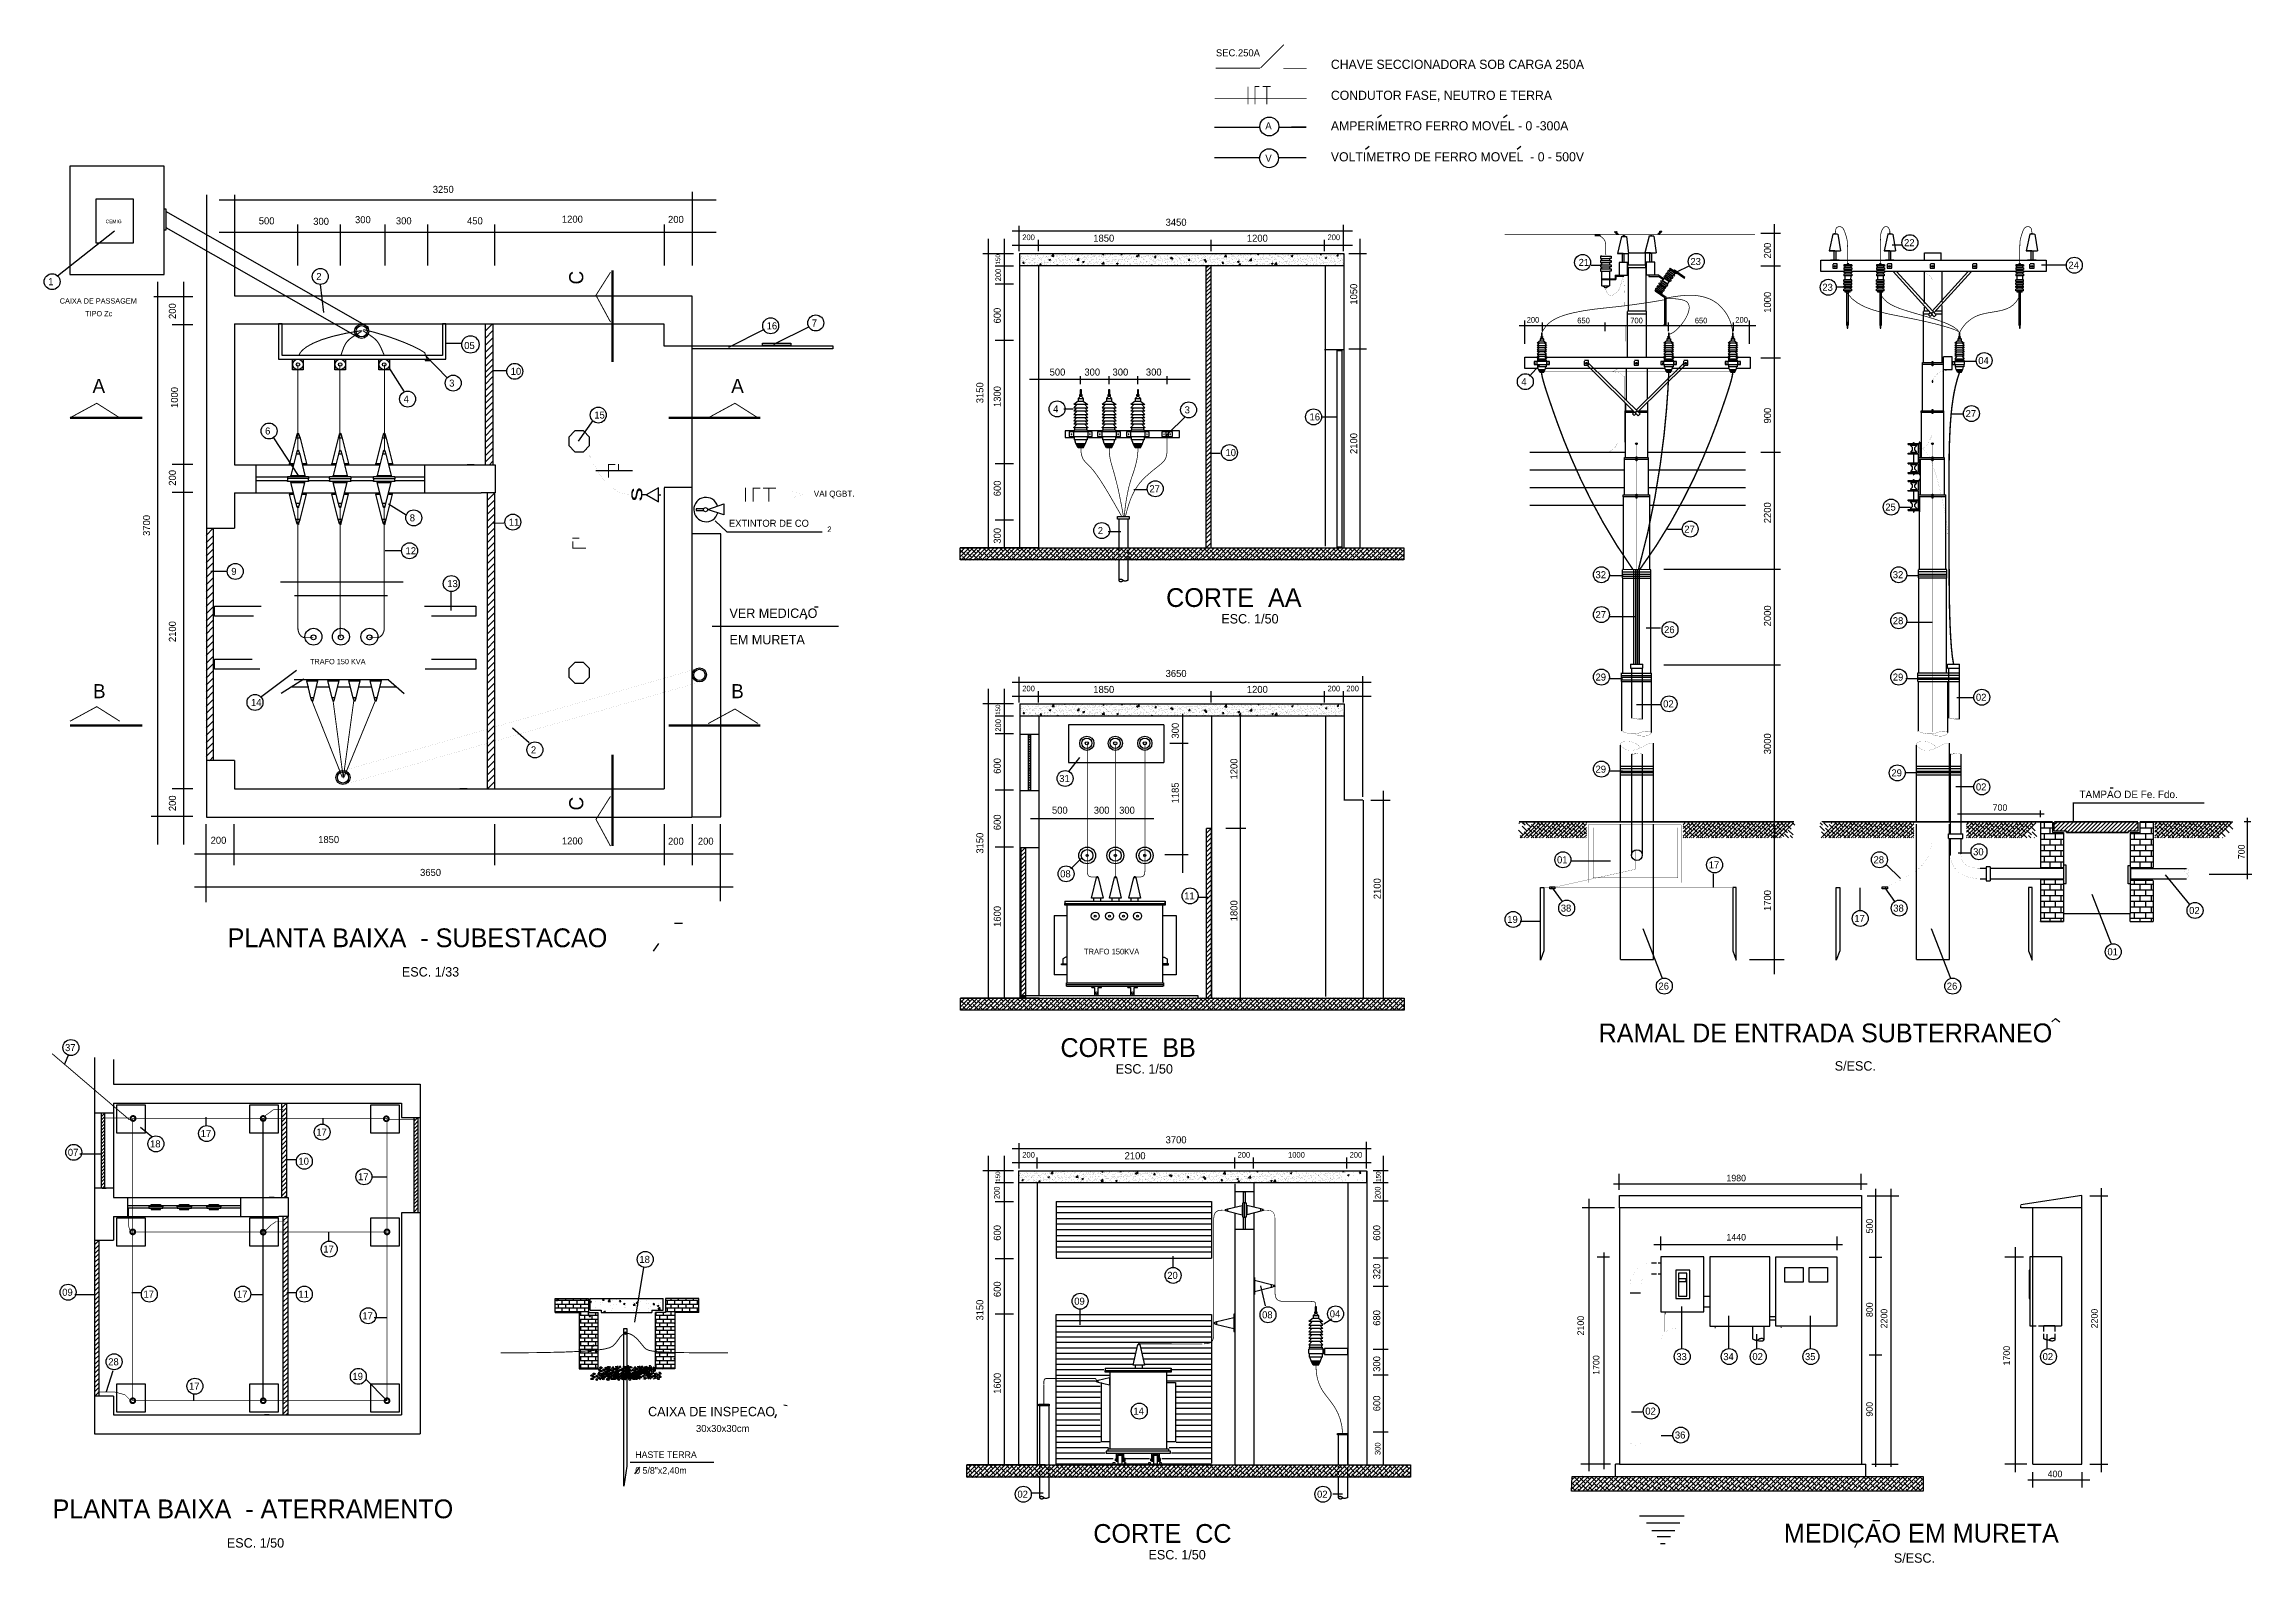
# Model space of a CAD drawing. Extents: x 0.013 to 0.842, y 0.009 to 0.544.
# Drawn here: x 0.0133 to 0.4834, y 0.0093 to 0.3327 of the extents above; entities that cross this region are included whole.
import ezdxf

# ---------------------------------------------------------------- set-up
doc = ezdxf.new("R2010")
doc.units = 0
doc.header["$LTSCALE"] = 250
doc.header["$MEASUREMENT"] = 0
doc.linetypes.add('DASHDOT', pattern=[1, 0.5, -0.25, 0, -0.25])
doc.linetypes.add('DASHED', pattern=[0.75, 0.5, -0.25])
doc.layers.get('0').update_dxf_attribs({"linetype": 'CONTINUOUS'})
for name, color, linetype in [('DETALHES-DIVERSOS', 7, 'CONTINUOUS'), ('ILUMINACAO', 7, 'CONTINUOUS'), ('TOMADAS', 7, 'CONTINUOUS')]:
    doc.layers.add(name, color=color, linetype=linetype)
doc.styles.add('ROMANS', font='TXT', dxfattribs={"height": 100})
doc.styles.add('TXT', font='txt')

msp = doc.modelspace()

# ---------------------------------------------------------------- texts
at = {"layer": 'DETALHES-DIVERSOS', "style": 'ROMANS'}
for s, height, p in [('SEC.250A', 0.0015, (0.26282, 0.33008)), ('CHAVE SECCIONADORA SOB CARGA 250A', 0.00195, (0.28729, 0.32741)), ('CONDUTOR FASE, NEUTRO E TERRA', 0.00195, (0.28729, 0.32081)), ('A', 0.0015, (0.27334, 0.31453)), ('AMPERIMETRO FERRO MOVEL - 0 -300A', 0.00195, (0.28729, 0.31431)), ('V', 0.0015, (0.27334, 0.30763)), ('VOLTIMETRO DE FERRO MOVEL  - 0 - 500V', 0.00195, (0.28729, 0.30771)), ('3250', 0.0015, (0.09605, 0.301)), ('1200', 0.0015, (0.12355, 0.29465)), ('CEMIG', 0.00075, (0.02639, 0.29455)), ('500', 0.0015, (0.059, 0.2943)), ('300', 0.0015, (0.0706, 0.2942)), ('300', 0.0015, (0.0795, 0.29455)), ('300', 0.0015, (0.0882, 0.2943)), ('450', 0.0015, (0.10335, 0.2943)), ('200', 0.0015, (0.14615, 0.2946)), ('200', 0.0012, (0.22158, 0.29094)), ('1850', 0.0015, (0.2367, 0.2906)), ('3450', 0.0015, (0.2521, 0.294)), ('1200', 0.0015, (0.2694, 0.2906)), ('200', 0.0012, (0.28658, 0.29094)), ('21', 0.0015, (0.34005, 0.28545)), ('23', 0.0015, (0.36385, 0.28565)), ('22', 0.0015, (0.40935, 0.28965)), ('1', 0.0015, (0.01415, 0.28135)), ('2', 0.0015, (0.07125, 0.28245)), ('24', 0.0015, (0.44435, 0.28485)), ('CAIXA DE PASSAGEM', 0.001125, (0.01662, 0.27743)), ('23', 0.0015, (0.39195, 0.28015)), ('TIPO Zc', 0.001125, (0.02202, 0.27473)), ('16', 0.0015, (0.16715, 0.27195)), ('7', 0.0015, (0.17675, 0.27255)), ('200', 0.0012, (0.32899, 0.27337)), ('650', 0.0012, (0.33976, 0.27322)), ('700', 0.0012, (0.35104, 0.27322)), ('650', 0.0012, (0.36478, 0.27322)), ('200', 0.0012, (0.37342, 0.27337)), ('05', 0.0015, (0.10275, 0.26775)), ('10', 0.0015, (0.11265, 0.26225)), ('500', 0.0015, (0.2274, 0.2621)), ('300', 0.0015, (0.2348, 0.2621)), ('300', 0.0015, (0.2408, 0.2621)), ('300', 0.0015, (0.2479, 0.2621)), ('04', 0.0015, (0.42515, 0.26455)), ('A', 0.003, (0.0236, 0.2584)), ('3', 0.0015, (0.09955, 0.25975)), ('A', 0.003, (0.1596, 0.2584)), ('4', 0.0015, (0.32785, 0.26005)), ('4', 0.0015, (0.08985, 0.25635)), ('15', 0.0015, (0.13045, 0.25295)), ('4', 0.0015, (0.22815, 0.25425)), ('3', 0.0015, (0.25615, 0.25405)), ('16', 0.0015, (0.28275, 0.25255)), ('27', 0.0015, (0.42245, 0.25325)), ('6', 0.0015, (0.06035, 0.24955)), ('10', 0.0015, (0.26485, 0.24495)), ('VAI QGBT.', 0.0013, (0.17718, 0.2363)), ('27', 0.0015, (0.24865, 0.23725)), ('8', 0.0015, (0.09115, 0.23105)), ('11', 0.0015, (0.11225, 0.23015)), ('EXTINTOR DE CO', 0.0015, (0.1591, 0.2299)), ('25', 0.0015, (0.40535, 0.23335)), ('2', 0.0012, (0.18006, 0.22876)), ('2', 0.0015, (0.23765, 0.22835)), ('27', 0.0015, (0.36255, 0.22865)), ('9', 0.0015, (0.05315, 0.21965)), ('12', 0.0015, (0.09025, 0.22405)), ('13', 0.0015, (0.09915, 0.21705)), ('CORTE  AA', 0.004, (0.25221, 0.21283)), ('32', 0.0015, (0.34365, 0.21895)), ('32', 0.0015, (0.40695, 0.21895)), ('VER MEDICAO', 0.002, (0.15923, 0.2105)), ('27', 0.0015, (0.34365, 0.21045)), ('EM MURETA', 0.002, (0.15923, 0.20488)), ('ESC. 1/50', 0.002, (0.26396, 0.20931)), ('26', 0.0015, (0.35825, 0.20725)), ('28', 0.0015, (0.40695, 0.20915)), ('TRAFO 150 KVA', 0.001125, (0.06991, 0.20064)), ('3650', 0.0015, (0.2521, 0.19792)), ('29', 0.0015, (0.34365, 0.19715)), ('29', 0.0015, (0.40695, 0.19715)), ('B', 0.003, (0.0237, 0.1934)), ('14', 0.0015, (0.05735, 0.19175)), ('B', 0.003, (0.1596, 0.1934)), ('200', 0.0012, (0.22158, 0.19486)), ('1850', 0.0015, (0.2367, 0.19452)), ('1200', 0.0015, (0.2694, 0.19452)), ('200', 0.0012, (0.28658, 0.19486)), ('200', 0.0012, (0.29058, 0.19486)), ('02', 0.0015, (0.35805, 0.19145)), ('02', 0.0015, (0.42465, 0.19285)), ('2', 0.0015, (0.11695, 0.18165)), ('29', 0.0015, (0.34365, 0.17755)), ('31', 0.0015, (0.22945, 0.17555)), ('29', 0.0015, (0.40665, 0.17675)), ('02', 0.0015, (0.42465, 0.17375)), ('500', 0.0015, (0.2279, 0.1688)), ('300', 0.0015, (0.2368, 0.1688)), ('300', 0.0015, (0.2422, 0.1688)), ('700', 0.0014, (0.42822, 0.16942)), ('TAMPAO DE Fe. Fdo.', 0.001584, (0.44668, 0.17213)), ('200', 0.0015, (0.04875, 0.1624)), ('1850', 0.0015, (0.07165, 0.16255)), ('1200', 0.0015, (0.12355, 0.16225)), ('200', 0.0015, (0.14615, 0.1622)), ('200', 0.0015, (0.1525, 0.1622)), ('30', 0.0015, (0.42405, 0.15995)), ('3650', 0.0015, (0.09335, 0.15555)), ('08', 0.0015, (0.22965, 0.15525)), ('01', 0.0015, (0.33545, 0.15825)), ('17', 0.0015, (0.36775, 0.15715)), ('28', 0.0015, (0.40285, 0.15825)), ('11', 0.0015, (0.25605, 0.15055)), ('19', 0.0015, (0.32485, 0.14555)), ('38', 0.0015, (0.33625, 0.14795)), ('17', 0.0015, (0.39875, 0.14575)), ('38', 0.0015, (0.40705, 0.14795)), ('02', 0.0015, (0.47005, 0.14745)), ('PLANTA BAIXA  - SUBESTACAO', 0.004, (0.05237, 0.14038)), ('TRAFO 150KVA', 0.0012, (0.23472, 0.13884)), ('01', 0.0015, (0.45265, 0.13865)), ('ESC. 1/33', 0.002, (0.08948, 0.13413)), ('26', 0.0015, (0.35705, 0.13135)), ('26', 0.0015, (0.41845, 0.13135)), ('RAMAL DE ENTRADA SUBTERRANEO', 0.004, (0.3443, 0.12013)), ('37', 0.0015, (0.01775, 0.11825)), ('CORTE  BB', 0.004, (0.22971, 0.117)), ('ESC. 1/50', 0.002, (0.24146, 0.11347)), ('S/ESC.', 0.002, (0.39458, 0.1141)), ('18', 0.0015, (0.03585, 0.09775)), ('17', 0.0015, (0.04665, 0.09995)), ('17', 0.0015, (0.07125, 0.10025)), ('3700', 0.0015, (0.2521, 0.09862)), ('07', 0.0015, (0.01835, 0.09595)), ('10', 0.0015, (0.06745, 0.09405)), ('200', 0.0012, (0.22158, 0.09556)), ('2100', 0.0015, (0.24337, 0.09522)), ('200', 0.0012, (0.26742, 0.09556)), ('1000', 0.0012, (0.27818, 0.09556)), ('200', 0.0012, (0.29128, 0.09556)), ('17', 0.0015, (0.08015, 0.09075)), ('1980', 0.0014, (0.37152, 0.09052)), ('17', 0.0015, (0.07275, 0.07535)), ('1440', 0.0014, (0.37152, 0.07792)), ('18', 0.0015, (0.14005, 0.07315)), ('20', 0.0015, (0.25245, 0.06975)), ('09', 0.0015, (0.01715, 0.06615)), ('17', 0.0015, (0.03445, 0.06575)), ('17', 0.0015, (0.05435, 0.06575)), ('11', 0.0015, (0.06745, 0.06575)), ('17', 0.0015, (0.08105, 0.06115)), ('09', 0.0015, (0.23265, 0.06425)), ('08', 0.0015, (0.27265, 0.06135)), ('04', 0.0015, (0.28705, 0.06155)), ('28', 0.0015, (0.02695, 0.05135)), ('33', 0.0015, (0.36085, 0.05245)), ('34', 0.0015, (0.37085, 0.05245)), ('02', 0.0015, (0.37705, 0.05245)), ('35', 0.0015, (0.38825, 0.05245)), ('02', 0.0015, (0.43885, 0.05245)), ('17', 0.0015, (0.04415, 0.04615)), ('19', 0.0015, (0.07895, 0.04825)), ('CAIXA DE INSPECAO ', 0.002, (0.1419, 0.0405)), ('14', 0.0015, (0.24525, 0.04085)), ('02', 0.0015, (0.35425, 0.04085)), ('30x30x30cm', 0.0015, (0.1521, 0.03715)), ('HASTE TERRA', 0.0014, (0.13916, 0.03162)), ('36', 0.0015, (0.36055, 0.03575)), ('0 5/8"x2,40m', 0.0014, (0.13916, 0.02826)), ('400', 0.0014, (0.43992, 0.02752)), ('02', 0.0015, (0.22055, 0.02315)), ('02', 0.0015, (0.28435, 0.02315)), ('PLANTA BAIXA  - ATERRAMENTO', 0.004, (0.0151, 0.01878)), ('ESC. 1/50', 0.002, (0.05221, 0.01253)), ('CORTE  CC', 0.004, (0.23671, 0.01354)), ('MEDICAO EM MURETA', 0.004, (0.38375, 0.0136)), ('ESC. 1/50', 0.002, (0.24846, 0.01001)), ('S/ESC.', 0.002, (0.40717, 0.00931))]:
    msp.add_text(s, height=height, dxfattribs=at).set_placement(p)
for s, height, p in [('150', 0.00096, (0.21687, 0.28574)), ('200', 0.0015, (0.381, 0.28704)), ('C', 0.003, (0.1281, 0.2815)), ('200', 0.0012, (0.21706, 0.28218)), ('200', 0.0015, (0.04135, 0.27415)), ('1050', 0.0015, (0.2929, 0.2772)), ('1000', 0.0015, (0.381, 0.27547)), ('600', 0.0015, (0.217, 0.2732)), ('1000', 0.0015, (0.0418, 0.2552)), ('3150', 0.0015, (0.2133, 0.2562)), ('1300', 0.0015, (0.217, 0.2554)), ('900', 0.0015, (0.381, 0.25189)), ('2100', 0.0015, (0.2929, 0.2454)), ('200', 0.0015, (0.04135, 0.23865)), ('600', 0.0015, (0.217, 0.2364)), ('3700', 0.0015, (0.03585, 0.22795)), ('2200', 0.0015, (0.381, 0.23066)), ('300', 0.0015, (0.217, 0.2263)), ('2000', 0.0015, (0.381, 0.2087)), ('2100', 0.0015, (0.04135, 0.20535)), ('200', 0.0012, (0.21706, 0.18628)), ('150', 0.00096, (0.21687, 0.18984)), ('300', 0.0015, (0.2549, 0.1848)), ('3000', 0.0015, (0.381, 0.18146)), ('600', 0.0015, (0.217, 0.1773)), ('1200', 0.0015, (0.2674, 0.1761)), ('1185', 0.0015, (0.2549, 0.171)), ('200', 0.0015, (0.04135, 0.16935)), ('C', 0.003, (0.1281, 0.1695)), ('3150', 0.0015, (0.2133, 0.1603)), ('600', 0.0015, (0.217, 0.1653)), ('700', 0.0014, (0.48188, 0.15912)), ('2100', 0.0015, (0.2979, 0.1506)), ('1700', 0.0015, (0.381, 0.14808)), ('1600', 0.0015, (0.217, 0.1447)), ('1800', 0.0015, (0.2674, 0.1459)), ('200', 0.0012, (0.21676, 0.08674)), ('150', 0.00096, (0.21687, 0.09042)), ('200', 0.0012, (0.29786, 0.08674)), ('150', 0.00096, (0.29787, 0.09042)), ('600', 0.0015, (0.217, 0.07787)), ('600', 0.0015, (0.2978, 0.07787)), ('500', 0.0014, (0.40268, 0.07942)), ('320', 0.0015, (0.2978, 0.06966)), ('600', 0.0015, (0.217, 0.06587)), ('3150', 0.0015, (0.2133, 0.06087)), ('680', 0.0015, (0.2978, 0.05976)), ('2100', 0.0014, (0.34118, 0.05772)), ('800', 0.0014, (0.40268, 0.06162)), ('2200', 0.0014, (0.40578, 0.05922)), ('2200', 0.0014, (0.45058, 0.05922)), ('300', 0.0015, (0.2978, 0.04996)), ('1700', 0.0014, (0.34448, 0.04932)), ('1700', 0.0014, (0.43188, 0.05132)), ('1600', 0.0015, (0.217, 0.04527)), ('600', 0.0015, (0.2978, 0.04156)), ('900', 0.0014, (0.40268, 0.04042)), ('300', 0.0012, (0.29786, 0.03224))]:
    msp.add_text(s, height=height, rotation=90, dxfattribs=at).set_placement(p)

# ---------------------------------------------------------------- blocks, each defined once
blk = doc.blocks.new('*X3')
at = {"color": 0}
for p, q in [((21530, 57600), (22240, 57600)), ((21530, 57520), (22240, 57520)), ((21530, 57440), (22240, 57440)), ((21530, 57360), (22240, 57360)), ((21600, 57600), (21600, 57640)), ((21600, 57440), (21600, 57520)), ((21600, 57340), (21600, 57360)), ((21680, 57520), (21680, 57600)), ((21680, 57360), (21680, 57440)), ((21760, 57600), (21760, 57640)), ((21760, 57440), (21760, 57520)), ((21760, 57340), (21760, 57360)), ((21840, 57520), (21840, 57600)), ((21840, 57360), (21840, 57440)), ((21920, 57600), (21920, 57640)), ((21920, 57440), (21920, 57520)), ((21920, 57340), (21920, 57360)), ((22000, 57520), (22000, 57600)), ((22000, 57360), (22000, 57440)), ((22080, 57600), (22080, 57640)), ((22080, 57440), (22080, 57520)), ((22080, 57280), (22080, 57360)), ((22160, 57520), (22160, 57600)), ((22160, 57360), (22160, 57440)), ((22040, 57280), (22450, 57280)), ((22040, 57200), (22450, 57200)), ((22040, 57120), (22450, 57120)), ((22040, 57040), (22450, 57040)), ((22040, 56960), (22450, 56960)), ((22080, 57120), (22080, 57200)), ((22080, 56960), (22080, 57040)), ((22160, 57200), (22160, 57280)), ((22160, 57040), (22160, 57120)), ((22160, 56880), (22160, 56960)), ((22240, 57280), (22240, 57340)), ((22240, 57120), (22240, 57200)), ((22240, 56960), (22240, 57040)), ((22320, 57200), (22320, 57280)), ((22320, 57040), (22320, 57120)), ((22320, 56880), (22320, 56960)), ((22400, 57280), (22400, 57340)), ((22400, 57120), (22400, 57200)), ((22400, 56960), (22400, 57040)), ((22040, 56880), (22450, 56880)), ((22040, 56800), (22450, 56800)), ((22040, 56720), (22450, 56720)), ((22040, 56640), (22450, 56640)), ((22040, 56560), (22450, 56560)), ((22040, 56480), (22450, 56480)), ((22080, 56800), (22080, 56880)), ((22080, 56640), (22080, 56720)), ((22080, 56480), (22080, 56560)), ((22160, 56720), (22160, 56800)), ((22160, 56560), (22160, 56640)), ((22160, 56400), (22160, 56480)), ((22240, 56800), (22240, 56880)), ((22240, 56640), (22240, 56720)), ((22240, 56480), (22240, 56560)), ((22320, 56720), (22320, 56800)), ((22320, 56560), (22320, 56640)), ((22320, 56400), (22320, 56480)), ((22400, 56800), (22400, 56880)), ((22400, 56640), (22400, 56720)), ((22400, 56480), (22400, 56560)), ((22040, 56400), (22450, 56400)), ((22040, 56320), (22450, 56320)), ((22040, 56240), (22450, 56240)), ((22040, 56160), (22450, 56160)), ((22080, 56320), (22080, 56400)), ((22080, 56160), (22080, 56240)), ((22160, 56240), (22160, 56320)), ((22160, 56140), (22160, 56160)), ((22240, 56320), (22240, 56400)), ((22240, 56160), (22240, 56240)), ((22320, 56240), (22320, 56320)), ((22320, 56140), (22320, 56160)), ((22400, 56320), (22400, 56400)), ((22400, 56160), (22400, 56240))]:
    blk.add_line(p, q, dxfattribs=at)
blk = doc.blocks.new('*X4')
at = {"color": 0}
for p, q in [((23880, 57600), (24590, 57600)), ((23880, 57520), (24590, 57520)), ((23880, 57440), (24590, 57440)), ((23880, 57360), (24590, 57360)), ((23920, 57520), (23920, 57600)), ((23920, 57360), (23920, 57440)), ((24000, 57600), (24000, 57640)), ((24000, 57440), (24000, 57520)), ((24000, 57280), (24000, 57360)), ((24080, 57520), (24080, 57600)), ((24080, 57360), (24080, 57440)), ((24160, 57600), (24160, 57640)), ((24160, 57440), (24160, 57520)), ((24160, 57340), (24160, 57360)), ((24240, 57520), (24240, 57600)), ((24240, 57360), (24240, 57440)), ((24320, 57600), (24320, 57640)), ((24320, 57440), (24320, 57520)), ((24320, 57340), (24320, 57360)), ((24400, 57520), (24400, 57600)), ((24400, 57360), (24400, 57440)), ((24480, 57600), (24480, 57640)), ((24480, 57440), (24480, 57520)), ((24480, 57340), (24480, 57360)), ((24560, 57520), (24560, 57600)), ((24560, 57360), (24560, 57440)), ((23670, 57280), (24080, 57280)), ((23670, 57200), (24080, 57200)), ((23670, 57120), (24080, 57120)), ((23670, 57040), (24080, 57040)), ((23670, 56960), (24080, 56960)), ((23680, 57280), (23680, 57340)), ((23680, 57120), (23680, 57200)), ((23680, 56960), (23680, 57040)), ((23760, 57200), (23760, 57280)), ((23760, 57040), (23760, 57120)), ((23760, 56880), (23760, 56960)), ((23840, 57280), (23840, 57340)), ((23840, 57120), (23840, 57200)), ((23840, 56960), (23840, 57040)), ((23920, 57200), (23920, 57280)), ((23920, 57040), (23920, 57120)), ((23920, 56880), (23920, 56960)), ((24000, 57120), (24000, 57200)), ((24000, 56960), (24000, 57040)), ((23670, 56880), (24080, 56880)), ((23670, 56800), (24080, 56800)), ((23670, 56720), (24080, 56720)), ((23670, 56640), (24080, 56640)), ((23670, 56560), (24080, 56560)), ((23670, 56480), (24080, 56480)), ((23680, 56800), (23680, 56880)), ((23680, 56640), (23680, 56720)), ((23680, 56480), (23680, 56560)), ((23760, 56720), (23760, 56800)), ((23760, 56560), (23760, 56640)), ((23760, 56400), (23760, 56480)), ((23840, 56800), (23840, 56880)), ((23840, 56640), (23840, 56720)), ((23840, 56480), (23840, 56560)), ((23920, 56720), (23920, 56800)), ((23920, 56560), (23920, 56640)), ((23920, 56400), (23920, 56480)), ((24000, 56800), (24000, 56880)), ((24000, 56640), (24000, 56720)), ((24000, 56480), (24000, 56560)), ((23670, 56400), (24080, 56400)), ((23670, 56320), (24080, 56320)), ((23670, 56240), (24080, 56240)), ((23670, 56160), (24080, 56160)), ((23680, 56320), (23680, 56400)), ((23680, 56160), (23680, 56240)), ((23760, 56240), (23760, 56320)), ((23760, 56140), (23760, 56160)), ((23840, 56320), (23840, 56400)), ((23840, 56160), (23840, 56240)), ((23920, 56240), (23920, 56320)), ((23920, 56140), (23920, 56160)), ((24000, 56320), (24000, 56400)), ((24000, 56160), (24000, 56240))]:
    blk.add_line(p, q, dxfattribs=at)
blk = doc.blocks.new('CXFM')
at = {"layer": 'ILUMINACAO'}
blk.add_lwpolyline([(-0.92, 2.22), (-2.22, 0.92), (-2.22, -0.92), (-0.92, -2.22), (0.92, -2.22), (2.22, -0.92), (2.22, 0.92), (0.92, 2.22)], close=True, dxfattribs=at)
for tag, p in [('C', (-1.57, -0.86)), ('R', (0.49, -0.86))]:
    blk.add_attdef(tag, p, '', height=1.5, dxfattribs=at)
at = {"layer": 'ILUMINACAO', "flags": 1}
blk.add_attdef('P', (0, 2.82), '', height=1.5, dxfattribs=at)
blk = doc.blocks.new('TOBAIXA')
at = {"layer": 'TOMADAS', "color": 1}
blk.add_line((0, 0.5), (0, 0), dxfattribs=at)
blk.add_lwpolyline([(-1.5, 0.5), (1.5, 0.5), (0, 3.1)], close=True, dxfattribs=at)
blk.add_lwpolyline([(-1.5, 0.5), (0, 3.1), (-1.5, 0.5)], dxfattribs=at)
at = {"layer": 'TOMADAS', "color": 1, "linetype": 'Continuous', "flags": 1}
blk.add_attdef('P', (0, 4), '', height=2, dxfattribs=at)
at = {"layer": 'TOMADAS', "color": 1, "linetype": 'Continuous'}
blk.add_attdef('C', (2, 1), '', height=2, dxfattribs=at)
blk = doc.blocks.new('INTER')
at = {"layer": 'TOMADAS', "color": 1, "linetype": 'Continuous'}
blk.add_line((0, 0.84), (0, -0.04), dxfattribs=at)
at = {"layer": 'TOMADAS', "color": 1, "style": 'TXT', "width": 1.5}
blk.add_text('s', height=3, dxfattribs=at).set_placement((-1.5, 0.84))
at = {"layer": 'TOMADAS', "color": 1, "linetype": 'Continuous', "style": 'TXT'}
blk.add_attdef('R', (1.84, 0.71), '', height=2, dxfattribs=at)
blk = doc.blocks.new('FASNETER')
at = {"const_width": 0.3}
for points in [[(0.15, 2.1), (0.15, -2.1)], [(2.3, 1.95), (4.6, 1.95)], [(2.45, 1.8), (2.45, -2.1)], [(5.4, 1.95), (9.4, 1.95)], [(7.25, 1.8), (7.25, -2.1)]]:
    blk.add_lwpolyline(points, dxfattribs=at)
for tag, p in [('C', (1.4, 2.8)), ('B', (3.95, -5.15))]:
    blk.add_attdef(tag, p, '', height=2)
blk = doc.blocks.new('NEUT1RET')
at = {"const_width": 0.3}
for points in [[(0, 1.95), (2.3, 1.95)], [(0.15, 1.8), (0.15, -2.1)], [(3.25, 2.1), (3.25, 0)]]:
    blk.add_lwpolyline(points, dxfattribs=at)
at = {"style": 'ROMANS'}
for tag, p in [('C', (-0.06, 3.35)), ('R', (2.5, -3.05))]:
    blk.add_attdef(tag, p, '', height=2, dxfattribs=at)
blk = doc.blocks.new('*X0')
at = {"color": 0}
for p, q in [((74918, 56634), (74918, 56634)), ((74995, 56343), (75043, 56401)), ((74995, 56343), (75054, 56338)), ((75010, 56586), (75010, 56586)), ((75054, 56338), (75043, 56401)), ((75050, 56564), (75050, 56564)), ((75260, 56378), (75260, 56378)), ((75286, 56323), (75286, 56323)), ((75511, 56324), (75511, 56324)), ((75523, 56657), (75523, 56657)), ((75537, 56356), (75537, 56356)), ((75549, 56717), (75549, 56717)), ((75633, 56664), (75633, 56664)), ((75712, 56281), (75760, 56338)), ((75772, 56275), (75760, 56338)), ((75794, 56356), (75794, 56356)), ((75915, 56406), (75915, 56406)), ((76016, 56388), (76016, 56388)), ((76028, 56721), (76028, 56721)), ((76100, 56489), (76170, 56516)), ((76100, 56489), (76150, 56455)), ((76150, 56455), (76170, 56516)), ((76204, 56730), (76204, 56730)), ((76225, 56642), (76303, 56723)), ((76225, 56642), (76314, 56628)), ((76314, 56628), (76303, 56723)), ((76328, 56333), (76328, 56333)), ((76535, 56463), (76535, 56463)), ((76547, 56489), (76547, 56489)), ((76738, 56707), (76738, 56707)), ((76797, 56522), (76797, 56522)), ((76862, 56311), (76862, 56311)), ((77049, 56533), (77049, 56533)), ((77176, 56572), (77176, 56572)), ((77272, 56685), (77272, 56685)), ((77292, 56476), (77370, 56558)), ((77292, 56476), (77381, 56463)), ((77341, 56368), (77341, 56368)), ((77381, 56463), (77370, 56557)), ((77537, 56409), (77607, 56436)), ((77537, 56409), (77587, 56375)), ((77554, 56597), (77554, 56597)), ((77587, 56375), (77607, 56436)), ((77805, 56662), (77805, 56662)), ((77807, 56655), (77807, 56655)), ((77924, 56468), (77924, 56468)), ((78058, 56688), (78058, 56688)), ((78061, 56339), (78061, 56339)), ((78073, 56672), (78073, 56672)), ((78173, 56343), (78173, 56343)), ((78339, 56640), (78339, 56640)), ((78359, 56311), (78437, 56392)), ((78359, 56311), (78448, 56297)), ((78377, 56731), (78426, 56750)), ((78377, 56731), (78427, 56698)), ((78427, 56698), (78445, 56750)), ((78436, 56738), (78436, 56738)), ((78448, 56297), (78437, 56392)), ((78507, 56568), (78507, 56568)), ((78575, 56410), (78575, 56410)), ((78587, 56743), (78587, 56743)), ((78747, 56349), (78747, 56349)), ((78805, 56426), (78805, 56426)), ((78873, 56617), (78873, 56617)), ((78974, 56329), (79044, 56356)), ((78974, 56329), (79024, 56295)), ((79024, 56295), (79044, 56356)), ((79055, 56459), (79055, 56459)), ((79080, 56474), (79080, 56474)), ((79091, 56668), (79091, 56668)), ((79159, 56719), (79185, 56750)), ((79159, 56719), (79219, 56714)), ((79196, 56729), (79196, 56729)), ((79219, 56714), (79213, 56750)), ((79330, 56449), (79330, 56449)), ((79407, 56595), (79407, 56595)), ((79434, 56509), (79434, 56509)), ((79599, 56549), (79599, 56549)), ((79730, 56706), (79730, 56706)), ((79814, 56651), (79884, 56678)), ((79814, 56651), (79864, 56618)), ((79864, 56618), (79884, 56678)), ((79877, 56656), (79925, 56714)), ((79877, 56656), (79936, 56651)), ((79913, 56549), (79913, 56549)), ((79937, 56651), (79925, 56714)), ((79941, 56572), (79941, 56572)), ((80066, 56592), (80066, 56592)), ((80112, 56619), (80112, 56619)), ((80264, 56684), (80264, 56684)), ((80316, 56625), (80316, 56625)), ((80474, 56549), (80474, 56549)), ((80497, 56649), (80497, 56649)), ((80594, 56593), (80642, 56651)), ((80594, 56593), (80654, 56588)), ((80605, 56350), (80605, 56350)), ((80618, 56683), (80618, 56683)), ((80654, 56588), (80642, 56651)), ((80695, 56675), (80695, 56675)), ((80797, 56661), (80797, 56661)), ((81008, 56527), (81008, 56527)), ((81063, 56364), (81063, 56364)), ((81080, 56749), (81080, 56749)), ((81125, 56425), (81125, 56425)), ((81252, 56571), (81322, 56598)), ((81252, 56571), (81301, 56538)), ((81301, 56538), (81322, 56598)), ((81311, 56531), (81359, 56588)), ((81311, 56531), (81371, 56526)), ((81313, 56397), (81313, 56397)), ((81331, 56639), (81331, 56639)), ((81371, 56525), (81359, 56588)), ((81462, 56399), (81462, 56399)), ((81542, 56504), (81542, 56504)), ((81638, 56496), (81638, 56496)), ((81692, 56447), (81692, 56447)), ((81865, 56616), (81865, 56616)), ((82028, 56468), (82077, 56525)), ((82028, 56468), (82088, 56463)), ((82045, 56499), (82045, 56499)), ((82076, 56482), (82076, 56482)), ((82088, 56463), (82077, 56525)), ((82143, 56560), (82143, 56560)), ((82324, 56530), (82324, 56530)), ((82399, 56593), (82399, 56593)), ((82574, 56563), (82574, 56563)), ((82610, 56459), (82610, 56459)), ((82628, 56599), (82628, 56599)), ((82663, 56635), (82663, 56635)), ((82689, 56491), (82759, 56518)), ((82689, 56491), (82738, 56458)), ((82738, 56457), (82759, 56518)), ((82746, 56405), (82794, 56463)), ((82746, 56405), (82806, 56400)), ((82806, 56400), (82794, 56463)), ((82933, 56571), (82933, 56571)), ((82953, 56613), (82953, 56613)), ((83144, 56437), (83144, 56437)), ((83164, 56372), (83164, 56372)), ((83176, 56705), (83176, 56705)), ((83211, 56699), (83211, 56699)), ((83463, 56342), (83511, 56400)), ((83463, 56342), (83523, 56337)), ((83467, 56548), (83467, 56548)), ((83523, 56337), (83511, 56400)), ((83563, 56623), (83641, 56704)), ((83563, 56623), (83652, 56609)), ((83572, 56334), (83572, 56334)), ((83584, 56696), (83584, 56696)), ((83652, 56609), (83641, 56704)), ((83669, 56436), (83669, 56436)), ((83677, 56414), (83677, 56414)), ((83835, 56729), (83835, 56729)), ((83950, 56384), (83950, 56384)), ((84000, 56526), (84000, 56526)), ((84126, 56411), (84196, 56438)), ((84126, 56411), (84176, 56377)), ((84176, 56377), (84196, 56438)), ((84180, 56280), (84228, 56337)), ((84189, 56511), (84189, 56511)), ((84211, 56392), (84211, 56392)), ((84240, 56274), (84229, 56337)), ((84336, 56303), (84336, 56303)), ((84534, 56503), (84534, 56503)), ((84582, 56467), (84582, 56467)), ((84630, 56457), (84708, 56539)), ((84630, 56457), (84719, 56444)), ((84702, 56581), (84702, 56581)), ((84719, 56444), (84708, 56538)), ((84745, 56369), (84745, 56369)), ((84832, 56500), (84832, 56500)), ((84919, 56403), (84919, 56403)), ((84966, 56734), (85009, 56750)), ((84966, 56734), (85016, 56700)), ((85016, 56700), (85033, 56750)), ((85068, 56481), (85068, 56481)), ((85195, 56313), (85195, 56313)), ((85207, 56645), (85207, 56645)), ((85211, 56550), (85211, 56550)), ((85279, 56346), (85279, 56346)), ((85503, 56503), (85503, 56503)), ((85563, 56331), (85633, 56358)), ((85563, 56331), (85613, 56297)), ((85602, 56458), (85602, 56458)), ((85613, 56297), (85633, 56358)), ((85697, 56292), (85775, 56373)), ((85714, 56388), (85714, 56388)), ((85726, 56720), (85726, 56720)), ((85786, 56278), (85775, 56373)), ((85813, 56324), (85813, 56324)), ((85843, 56633), (85843, 56633)), ((86086, 56603), (86086, 56603)), ((86093, 56666), (86093, 56666)), ((86136, 56436), (86136, 56436)), ((86209, 56322), (86209, 56322)), ((86228, 56458), (86228, 56458)), ((86325, 56384), (86325, 56384)), ((86403, 56653), (86473, 56680)), ((86403, 56653), (86453, 56620)), ((86453, 56620), (86473, 56680)), ((86472, 56716), (86472, 56716)), ((86669, 56703), (86669, 56703)), ((86670, 56413), (86670, 56413)), ((86733, 56522), (86733, 56522)), ((86840, 56405), (86840, 56405)), ((86909, 56484), (86909, 56484)), ((87090, 56438), (87090, 56438)), ((87203, 56391), (87203, 56391)), ((87252, 56597), (87252, 56597)), ((87469, 56488), (87469, 56488)), ((87492, 56584), (87492, 56584)), ((87628, 56718), (87655, 56750)), ((87628, 56718), (87688, 56713)), ((87688, 56713), (87681, 56750)), ((87737, 56368), (87737, 56368)), ((87754, 56334), (87754, 56334)), ((87766, 56667), (87766, 56667)), ((87840, 56573), (87910, 56600)), ((87840, 56573), (87890, 56540)), ((87890, 56540), (87910, 56600)), ((88075, 56684), (88075, 56684)), ((88101, 56571), (88101, 56571)), ((88259, 56399), (88259, 56399)), ((88271, 56731), (88271, 56731)), ((88271, 56345), (88271, 56345)), ((88345, 56655), (88393, 56713)), ((88345, 56655), (88405, 56650)), ((88351, 56604), (88351, 56604)), ((88405, 56650), (88393, 56713)), ((88457, 56334), (88457, 56334)), ((74997, 56253), (74997, 56253)), ((75712, 56281), (75772, 56275)), ((76456, 56250), (76477, 56275)), ((76482, 56250), (76477, 56275)), ((76758, 56268), (76758, 56268)), ((77396, 56288), (77396, 56288)), ((77542, 56264), (77542, 56264)), ((77544, 56260), (77544, 56260)), ((77795, 56293), (77795, 56293)), ((77929, 56266), (77929, 56266)), ((80100, 56286), (80100, 56286)), ((80415, 56250), (80481, 56275)), ((80432, 56281), (80432, 56281)), ((80473, 56250), (80481, 56275)), ((80878, 56299), (80878, 56299)), ((82651, 56302), (82651, 56302)), ((83321, 56301), (83321, 56301)), ((84180, 56280), (84240, 56275)), ((84925, 56250), (84946, 56274)), ((84950, 56250), (84946, 56274)), ((85697, 56292), (85786, 56278)), ((85742, 56283), (85742, 56283)), ((85830, 56272), (85830, 56272)), ((86347, 56301), (86347, 56301)), ((86880, 56279), (86880, 56279)), ((87000, 56251), (87070, 56278)), ((87000, 56251), (87001, 56250)), ((87061, 56250), (87070, 56278)), ((87240, 56264), (87240, 56264)), ((87414, 56256), (87414, 56256)), ((88467, 56259), (88467, 56259))]:
    blk.add_line(p, q, dxfattribs=at)
blk = doc.blocks.new('*X1')
at = {"color": 0}
for p, q in [((74857, 56452), (74857, 56452)), ((74860, 56485), (74860, 56485)), ((74872, 56462), (74872, 56462)), ((74894, 56574), (74894, 56574)), ((74912, 56557), (74912, 56557)), ((74913, 56726), (74913, 56726)), ((74924, 56469), (74924, 56469)), ((74931, 56638), (74931, 56638)), ((74979, 56744), (74979, 56744)), ((74986, 56551), (74986, 56551)), ((74992, 56358), (74992, 56358)), ((74999, 56477), (74999, 56477)), ((75006, 56479), (75006, 56479)), ((75012, 56388), (75012, 56388)), ((75049, 56744), (75049, 56744)), ((75091, 56736), (75091, 56736)), ((75098, 56386), (75098, 56386)), ((75106, 56643), (75106, 56643)), ((75112, 56451), (75112, 56451)), ((75117, 56369), (75117, 56369)), ((75130, 56512), (75130, 56512)), ((75141, 56497), (75141, 56497)), ((75172, 56485), (75172, 56485)), ((75194, 56662), (75194, 56662)), ((75194, 56504), (75194, 56504)), ((75213, 56645), (75213, 56645)), ((75241, 56747), (75241, 56747)), ((75243, 56639), (75243, 56639)), ((75247, 56554), (75247, 56554)), ((75254, 56362), (75254, 56362)), ((75275, 56515), (75275, 56515)), ((75300, 56565), (75300, 56565)), ((75324, 56388), (75324, 56388)), ((75376, 56653), (75376, 56653)), ((75383, 56460), (75383, 56460)), ((75399, 56474), (75399, 56474)), ((75402, 56736), (75402, 56736)), ((75411, 56533), (75411, 56533)), ((75418, 56457), (75418, 56457)), ((75441, 56513), (75441, 56513)), ((75463, 56540), (75463, 56540)), ((75483, 56486), (75483, 56486)), ((75495, 56749), (75495, 56749)), ((75497, 56746), (75497, 56746)), ((75503, 56553), (75503, 56553)), ((75505, 56377), (75505, 56377)), ((75509, 56360), (75509, 56360)), ((75513, 56732), (75513, 56732)), ((75544, 56550), (75544, 56550)), ((75554, 56639), (75554, 56639)), ((75600, 56653), (75600, 56653)), ((75635, 56389), (75635, 56389)), ((75636, 56303), (75636, 56303)), ((75638, 56656), (75638, 56656)), ((75644, 56464), (75644, 56464)), ((75680, 56568), (75680, 56568)), ((75700, 56561), (75700, 56561)), ((75714, 56737), (75714, 56737)), ((75718, 56545), (75718, 56545)), ((75732, 56575), (75732, 56575)), ((75752, 56513), (75752, 56513)), ((75772, 56321), (75772, 56321)), ((75773, 56563), (75773, 56563)), ((75779, 56370), (75779, 56370)), ((75795, 56486), (75795, 56486)), ((75805, 56465), (75805, 56465)), ((75813, 56586), (75813, 56586)), ((75824, 56328), (75824, 56328)), ((75866, 56640), (75866, 56640)), ((75894, 56655), (75894, 56655)), ((75900, 56463), (75900, 56463)), ((75901, 56740), (75901, 56740)), ((75905, 56374), (75905, 56374)), ((75905, 56339), (75905, 56339)), ((75923, 56357), (75923, 56357)), ((75946, 56390), (75946, 56390)), ((75949, 56604), (75949, 56604)), ((76000, 56649), (76000, 56649)), ((76001, 56610), (76001, 56610)), ((76019, 56632), (76019, 56632)), ((76025, 56737), (76025, 56737)), ((76035, 56566), (76035, 56566)), ((76041, 56373), (76041, 56373)), ((76041, 56357), (76041, 56357)), ((76064, 56514), (76064, 56514)), ((76082, 56621), (76082, 56621)), ((76093, 56364), (76093, 56364)), ((76106, 56553), (76106, 56553)), ((76164, 56665), (76164, 56665)), ((76170, 56472), (76170, 56472)), ((76175, 56374), (76175, 56374)), ((76177, 56641), (76177, 56641)), ((76205, 56461), (76205, 56461)), ((76218, 56639), (76218, 56639)), ((76224, 56445), (76224, 56445)), ((76291, 56565), (76291, 56565)), ((76297, 56372), (76297, 56372)), ((76301, 56737), (76301, 56737)), ((76310, 56392), (76310, 56392)), ((76311, 56365), (76311, 56365)), ((76319, 56720), (76319, 56720)), ((76337, 56738), (76337, 56738)), ((76352, 56657), (76352, 56657)), ((76362, 56399), (76362, 56399)), ((76375, 56514), (76375, 56514)), ((76406, 56640), (76406, 56640)), ((76417, 56487), (76417, 56487)), ((76426, 56668), (76426, 56668)), ((76432, 56476), (76432, 56476)), ((76444, 56410), (76444, 56410)), ((76487, 56674), (76487, 56674)), ((76488, 56641), (76488, 56641)), ((76506, 56549), (76506, 56549)), ((76524, 56532), (76524, 56532)), ((76539, 56681), (76539, 56681)), ((76561, 56575), (76561, 56575)), ((76567, 56382), (76567, 56382)), ((76569, 56391), (76569, 56391)), ((76580, 56428), (76580, 56428)), ((76611, 56453), (76611, 56453)), ((76621, 56692), (76621, 56692)), ((76632, 56435), (76632, 56435)), ((76648, 56738), (76648, 56738)), ((76681, 56667), (76681, 56667)), ((76687, 56515), (76687, 56515)), ((76688, 56474), (76688, 56474)), ((76707, 56728), (76707, 56728)), ((76711, 56361), (76711, 56361)), ((76713, 56445), (76713, 56445)), ((76729, 56488), (76729, 56488)), ((76729, 56345), (76729, 56345)), ((76757, 56710), (76757, 56710)), ((76800, 56642), (76800, 56642)), ((76807, 56637), (76807, 56637)), ((76809, 56717), (76809, 56717)), ((76823, 56578), (76823, 56578)), ((76825, 56620), (76825, 56620)), ((76829, 56385), (76829, 56385)), ((76849, 56463), (76849, 56463)), ((76881, 56391), (76881, 56391)), ((76890, 56727), (76890, 56727)), ((76901, 56470), (76901, 56470)), ((76912, 56540), (76912, 56540)), ((76952, 56677), (76952, 56677)), ((76958, 56484), (76958, 56484)), ((76960, 56739), (76960, 56739)), ((76982, 56481), (76982, 56481)), ((76998, 56515), (76998, 56515)), ((77011, 56449), (77011, 56449)), ((77026, 56745), (77026, 56745)), ((77030, 56432), (77030, 56432)), ((77040, 56489), (77040, 56489)), ((77078, 56577), (77078, 56577)), ((77085, 56384), (77085, 56384)), ((77107, 56725), (77107, 56725)), ((77111, 56642), (77111, 56642)), ((77117, 56353), (77117, 56353)), ((77118, 56499), (77118, 56499)), ((77126, 56708), (77126, 56708)), ((77170, 56505), (77170, 56505)), ((77192, 56392), (77192, 56392)), ((77213, 56680), (77213, 56680)), ((77213, 56628), (77213, 56628)), ((77220, 56487), (77220, 56487)), ((77251, 56516), (77251, 56516)), ((77271, 56740), (77271, 56740)), ((77310, 56516), (77310, 56516)), ((77312, 56537), (77312, 56537)), ((77331, 56520), (77331, 56520)), ((77349, 56586), (77349, 56586)), ((77355, 56394), (77355, 56394)), ((77387, 56534), (77387, 56534)), ((77418, 56440), (77418, 56440)), ((77423, 56643), (77423, 56643)), ((77439, 56541), (77439, 56541)), ((77469, 56679), (77469, 56679)), ((77475, 56486), (77475, 56486)), ((77503, 56392), (77503, 56392)), ((77513, 56716), (77513, 56716)), ((77517, 56349), (77517, 56349)), ((77520, 56552), (77520, 56552)), ((77535, 56332), (77535, 56332)), ((77582, 56740), (77582, 56740)), ((77610, 56590), (77610, 56590)), ((77613, 56625), (77613, 56625)), ((77613, 56305), (77613, 56305)), ((77617, 56397), (77617, 56397)), ((77621, 56517), (77621, 56517)), ((77631, 56608), (77631, 56608)), ((77656, 56569), (77656, 56569)), ((77663, 56490), (77663, 56490)), ((77708, 56576), (77708, 56576)), ((77718, 56528), (77718, 56528)), ((77734, 56643), (77734, 56643)), ((77739, 56689), (77739, 56689)), ((77745, 56496), (77745, 56496)), ((77748, 56323), (77748, 56323)), ((77752, 56303), (77752, 56303)), ((77790, 56587), (77790, 56587)), ((77801, 56330), (77801, 56330)), ((77815, 56393), (77815, 56393)), ((77818, 56437), (77818, 56437)), ((77836, 56420), (77836, 56420)), ((77866, 56588), (77866, 56588)), ((77872, 56396), (77872, 56396)), ((77882, 56340), (77882, 56340)), ((77894, 56741), (77894, 56741)), ((77913, 56712), (77913, 56712)), ((77923, 56340), (77923, 56340)), ((77925, 56605), (77925, 56605)), ((77932, 56696), (77932, 56696)), ((77932, 56517), (77932, 56517)), ((77975, 56490), (77975, 56490)), ((77977, 56612), (77977, 56612)), ((78001, 56692), (78001, 56692)), ((78007, 56499), (78007, 56499)), ((78014, 56307), (78014, 56307)), ((78018, 56358), (78018, 56358)), ((78019, 56616), (78019, 56616)), ((78046, 56644), (78046, 56644)), ((78059, 56622), (78059, 56622)), ((78070, 56365), (78070, 56365)), ((78118, 56525), (78118, 56525)), ((78126, 56394), (78126, 56394)), ((78136, 56598), (78136, 56598)), ((78137, 56508), (78137, 56508)), ((78142, 56406), (78142, 56406)), ((78151, 56376), (78151, 56376)), ((78195, 56640), (78195, 56640)), ((78205, 56741), (78205, 56741)), ((78224, 56428), (78224, 56428)), ((78244, 56518), (78244, 56518)), ((78247, 56647), (78247, 56647)), ((78257, 56691), (78257, 56691)), ((78263, 56498), (78263, 56498)), ((78269, 56305), (78269, 56305)), ((78286, 56491), (78286, 56491)), ((78287, 56394), (78287, 56394)), ((78319, 56704), (78319, 56704)), ((78323, 56337), (78323, 56337)), ((78328, 56658), (78328, 56658)), ((78339, 56400), (78339, 56400)), ((78342, 56320), (78342, 56320)), ((78357, 56645), (78357, 56645)), ((78398, 56602), (78398, 56602)), ((78404, 56409), (78404, 56409)), ((78419, 56612), (78419, 56612)), ((78420, 56411), (78420, 56411)), ((78437, 56596), (78437, 56596)), ((78438, 56394), (78438, 56394)), ((78464, 56676), (78464, 56676)), ((78516, 56683), (78516, 56683)), ((78517, 56742), (78517, 56742)), ((78524, 56516), (78524, 56516)), ((78527, 56700), (78527, 56700)), ((78533, 56508), (78533, 56508)), ((78539, 56315), (78539, 56315)), ((78555, 56518), (78555, 56518)), ((78556, 56429), (78556, 56429)), ((78597, 56693), (78597, 56693)), ((78597, 56491), (78597, 56491)), ((78608, 56436), (78608, 56436)), ((78624, 56425), (78624, 56425)), ((78642, 56408), (78642, 56408)), ((78654, 56600), (78654, 56600)), ((78660, 56408), (78660, 56408)), ((78668, 56645), (78668, 56645)), ((78689, 56447), (78689, 56447)), ((78720, 56700), (78720, 56700)), ((78729, 56328), (78729, 56328)), ((78733, 56711), (78733, 56711)), ((78738, 56683), (78738, 56683)), ((78749, 56395), (78749, 56395)), ((78785, 56718), (78785, 56718)), ((78789, 56704), (78789, 56704)), ((78795, 56511), (78795, 56511)), ((78801, 56318), (78801, 56318)), ((78825, 56604), (78825, 56604)), ((78825, 56464), (78825, 56464)), ((78828, 56742), (78828, 56742)), ((78866, 56729), (78866, 56729)), ((78867, 56519), (78867, 56519)), ((78877, 56471), (78877, 56471)), ((78909, 56492), (78909, 56492)), ((78924, 56610), (78924, 56610)), ((78924, 56512), (78924, 56512)), ((78930, 56417), (78930, 56417)), ((78943, 56495), (78943, 56495)), ((78959, 56482), (78959, 56482)), ((78980, 56646), (78980, 56646)), ((79002, 56747), (79002, 56747)), ((79030, 56416), (79030, 56416)), ((79044, 56703), (79044, 56703)), ((79051, 56510), (79051, 56510)), ((79057, 56317), (79057, 56317)), ((79061, 56395), (79061, 56395)), ((79094, 56500), (79094, 56500)), ((79126, 56691), (79126, 56691)), ((79129, 56325), (79129, 56325)), ((79139, 56743), (79139, 56743)), ((79146, 56507), (79146, 56507)), ((79148, 56308), (79148, 56308)), ((79178, 56519), (79178, 56519)), ((79186, 56613), (79186, 56613)), ((79192, 56421), (79192, 56421)), ((79220, 56493), (79220, 56493)), ((79225, 56600), (79225, 56600)), ((79228, 56517), (79228, 56517)), ((79244, 56583), (79244, 56583)), ((79291, 56646), (79291, 56646)), ((79315, 56712), (79315, 56712)), ((79321, 56520), (79321, 56520)), ((79327, 56327), (79327, 56327)), ((79331, 56504), (79331, 56504)), ((79364, 56535), (79364, 56535)), ((79372, 56396), (79372, 56396)), ((79416, 56542), (79416, 56542)), ((79430, 56412), (79430, 56412)), ((79441, 56612), (79441, 56612)), ((79448, 56419), (79448, 56419)), ((79448, 56395), (79448, 56395)), ((79451, 56744), (79451, 56744)), ((79489, 56520), (79489, 56520)), ((79497, 56553), (79497, 56553)), ((79526, 56688), (79526, 56688)), ((79532, 56493), (79532, 56493)), ((79535, 56316), (79535, 56316)), ((79544, 56671), (79544, 56671)), ((79576, 56716), (79576, 56716)), ((79583, 56523), (79583, 56523)), ((79589, 56330), (79589, 56330)), ((79589, 56306), (79589, 56306)), ((79603, 56647), (79603, 56647)), ((79631, 56591), (79631, 56591)), ((79633, 56571), (79633, 56571)), ((79683, 56396), (79683, 56396)), ((79685, 56578), (79685, 56578)), ((79711, 56622), (79711, 56622)), ((79718, 56429), (79718, 56429)), ((79725, 56324), (79725, 56324)), ((79731, 56500), (79731, 56500)), ((79749, 56483), (79749, 56483)), ((79762, 56744), (79762, 56744)), ((79766, 56588), (79766, 56588)), ((79777, 56331), (79777, 56331)), ((79801, 56521), (79801, 56521)), ((79832, 56714), (79832, 56714)), ((79836, 56403), (79836, 56403)), ((79838, 56522), (79838, 56522)), ((79843, 56494), (79843, 56494)), ((79845, 56329), (79845, 56329)), ((79858, 56342), (79858, 56342)), ((79902, 56606), (79902, 56606)), ((79914, 56647), (79914, 56647)), ((79932, 56679), (79932, 56679)), ((79936, 56312), (79936, 56312)), ((79954, 56613), (79954, 56613)), ((79973, 56625), (79973, 56625)), ((79980, 56433), (79980, 56433)), ((79994, 56359), (79994, 56359)), ((79995, 56397), (79995, 56397)), ((80031, 56588), (80031, 56588)), ((80035, 56624), (80035, 56624)), ((80046, 56366), (80046, 56366)), ((80050, 56571), (80050, 56571)), ((80074, 56745), (80074, 56745)), ((80102, 56724), (80102, 56724)), ((80108, 56531), (80108, 56531)), ((80112, 56521), (80112, 56521)), ((80115, 56339), (80115, 56339)), ((80127, 56377), (80127, 56377)), ((80137, 56491), (80137, 56491)), ((80154, 56494), (80154, 56494)), ((80171, 56642), (80171, 56642)), ((80223, 56648), (80223, 56648)), ((80225, 56648), (80225, 56648)), ((80229, 56624), (80229, 56624)), ((80235, 56431), (80235, 56431)), ((80236, 56400), (80236, 56400)), ((80255, 56383), (80255, 56383)), ((80263, 56395), (80263, 56395)), ((80304, 56659), (80304, 56659)), ((80306, 56398), (80306, 56398)), ((80315, 56402), (80315, 56402)), ((80332, 56676), (80332, 56676)), ((80342, 56303), (80342, 56303)), ((80350, 56659), (80350, 56659)), ((80364, 56728), (80364, 56728)), ((80370, 56535), (80370, 56535)), ((80377, 56342), (80377, 56342)), ((80385, 56745), (80385, 56745)), ((80397, 56412), (80397, 56412)), ((80424, 56522), (80424, 56522)), ((80437, 56579), (80437, 56579)), ((80440, 56677), (80440, 56677)), ((80466, 56495), (80466, 56495)), ((80492, 56684), (80492, 56684)), ((80499, 56634), (80499, 56634)), ((80505, 56441), (80505, 56441)), ((80532, 56430), (80532, 56430)), ((80537, 56649), (80537, 56649)), ((80537, 56488), (80537, 56488)), ((80555, 56471), (80555, 56471)), ((80574, 56695), (80574, 56695)), ((80584, 56437), (80584, 56437)), ((80618, 56398), (80618, 56398)), ((80620, 56726), (80620, 56726)), ((80626, 56534), (80626, 56534)), ((80632, 56341), (80632, 56341)), ((80642, 56391), (80642, 56391)), ((80651, 56747), (80651, 56747)), ((80666, 56448), (80666, 56448)), ((80696, 56746), (80696, 56746)), ((80709, 56712), (80709, 56712)), ((80735, 56522), (80735, 56522)), ((80738, 56667), (80738, 56667)), ((80761, 56719), (80761, 56719)), ((80761, 56637), (80761, 56637)), ((80767, 56444), (80767, 56444)), ((80777, 56495), (80777, 56495)), ((80802, 56466), (80802, 56466)), ((80837, 56576), (80837, 56576)), ((80843, 56730), (80843, 56730)), ((80848, 56649), (80848, 56649)), ((80854, 56473), (80854, 56473)), ((80856, 56559), (80856, 56559)), ((80890, 56736), (80890, 56736)), ((80896, 56543), (80896, 56543)), ((80902, 56351), (80902, 56351)), ((80929, 56399), (80929, 56399)), ((80935, 56483), (80935, 56483)), ((80943, 56479), (80943, 56479)), ((80979, 56748), (80979, 56748)), ((81008, 56746), (81008, 56746)), ((81017, 56636), (81017, 56636)), ((81023, 56443), (81023, 56443)), ((81042, 56388), (81042, 56388)), ((81046, 56523), (81046, 56523)), ((81061, 56371), (81061, 56371)), ((81071, 56501), (81071, 56501)), ((81089, 56496), (81089, 56496)), ((81123, 56508), (81123, 56508)), ((81138, 56663), (81138, 56663)), ((81152, 56739), (81152, 56739)), ((81157, 56646), (81157, 56646)), ((81158, 56547), (81158, 56547)), ((81160, 56650), (81160, 56650)), ((81164, 56354), (81164, 56354)), ((81204, 56519), (81204, 56519)), ((81240, 56399), (81240, 56399)), ((81244, 56567), (81244, 56567)), ((81287, 56646), (81287, 56646)), ((81293, 56453), (81293, 56453)), ((81319, 56747), (81319, 56747)), ((81343, 56476), (81343, 56476)), ((81358, 56523), (81358, 56523)), ((81361, 56459), (81361, 56459)), ((81392, 56543), (81392, 56543)), ((81400, 56497), (81400, 56497)), ((81407, 56738), (81407, 56738)), ((81414, 56545), (81414, 56545)), ((81420, 56353), (81420, 56353)), ((81448, 56379), (81448, 56379)), ((81457, 56734), (81457, 56734)), ((81471, 56650), (81471, 56650)), ((81473, 56554), (81473, 56554)), ((81544, 56655), (81544, 56655)), ((81549, 56649), (81549, 56649)), ((81552, 56400), (81552, 56400)), ((81555, 56456), (81555, 56456)), ((81566, 56307), (81566, 56307)), ((81609, 56572), (81609, 56572)), ((81631, 56748), (81631, 56748)), ((81644, 56563), (81644, 56563)), ((81661, 56579), (81661, 56579)), ((81662, 56546), (81662, 56546)), ((81669, 56524), (81669, 56524)), ((81677, 56748), (81677, 56748)), ((81684, 56555), (81684, 56555)), ((81690, 56362), (81690, 56362)), ((81701, 56325), (81701, 56325)), ((81711, 56497), (81711, 56497)), ((81742, 56590), (81742, 56590)), ((81749, 56467), (81749, 56467)), ((81753, 56332), (81753, 56332)), ((81783, 56651), (81783, 56651)), ((81804, 56648), (81804, 56648)), ((81811, 56455), (81811, 56455)), ((81835, 56343), (81835, 56343)), ((81845, 56742), (81845, 56742)), ((81849, 56375), (81849, 56375)), ((81863, 56400), (81863, 56400)), ((81867, 56359), (81867, 56359)), ((81878, 56607), (81878, 56607)), ((81930, 56614), (81930, 56614)), ((81942, 56748), (81942, 56748)), ((81944, 56651), (81944, 56651)), ((81946, 56559), (81946, 56559)), ((81952, 56366), (81952, 56366)), ((81963, 56634), (81963, 56634)), ((81971, 56361), (81971, 56361)), ((81981, 56525), (81981, 56525)), ((82012, 56625), (82012, 56625)), ((82023, 56498), (82023, 56498)), ((82023, 56368), (82023, 56368)), ((82050, 56554), (82050, 56554)), ((82074, 56657), (82074, 56657)), ((82094, 56651), (82094, 56651)), ((82104, 56378), (82104, 56378)), ((82148, 56643), (82148, 56643)), ((82149, 56463), (82149, 56463)), ((82168, 56446), (82168, 56446)), ((82175, 56401), (82175, 56401)), ((82195, 56750), (82195, 56750)), ((82200, 56650), (82200, 56650)), ((82201, 56557), (82201, 56557)), ((82208, 56365), (82208, 56365)), ((82240, 56396), (82240, 56396)), ((82245, 56739), (82245, 56739)), ((82254, 56749), (82254, 56749)), ((82255, 56367), (82255, 56367)), ((82263, 56722), (82263, 56722)), ((82281, 56660), (82281, 56660)), ((82292, 56525), (82292, 56525)), ((82292, 56403), (82292, 56403)), ((82334, 56498), (82334, 56498)), ((82336, 56661), (82336, 56661)), ((82343, 56468), (82343, 56468)), ((82350, 56642), (82350, 56642)), ((82373, 56414), (82373, 56414)), ((82405, 56652), (82405, 56652)), ((82417, 56678), (82417, 56678)), ((82450, 56551), (82450, 56551)), ((82468, 56534), (82468, 56534)), ((82469, 56685), (82469, 56685)), ((82471, 56567), (82471, 56567)), ((82478, 56374), (82478, 56374)), ((82486, 56402), (82486, 56402)), ((82509, 56432), (82509, 56432)), ((82550, 56696), (82550, 56696)), ((82555, 56454), (82555, 56454)), ((82561, 56438), (82561, 56438)), ((82565, 56749), (82565, 56749)), ((82592, 56660), (82592, 56660)), ((82598, 56467), (82598, 56467)), ((82604, 56526), (82604, 56526)), ((82642, 56449), (82642, 56449)), ((82646, 56499), (82646, 56499)), ((82651, 56730), (82651, 56730)), ((82655, 56363), (82655, 56363)), ((82673, 56346), (82673, 56346)), ((82686, 56714), (82686, 56714)), ((82717, 56652), (82717, 56652)), ((82733, 56570), (82733, 56570)), ((82738, 56721), (82738, 56721)), ((82739, 56378), (82739, 56378)), ((82750, 56639), (82750, 56639)), ((82769, 56622), (82769, 56622)), ((82778, 56467), (82778, 56467)), ((82819, 56731), (82819, 56731)), ((82830, 56474), (82830, 56474)), ((82856, 56542), (82856, 56542)), ((82862, 56669), (82862, 56669)), ((82868, 56477), (82868, 56477)), ((82876, 56750), (82876, 56750)), ((82911, 56485), (82911, 56485)), ((82915, 56526), (82915, 56526)), ((82955, 56749), (82955, 56749)), ((82955, 56451), (82955, 56451)), ((82957, 56499), (82957, 56499)), ((82974, 56434), (82974, 56434)), ((82989, 56569), (82989, 56569)), ((82995, 56376), (82995, 56376)), ((83028, 56653), (83028, 56653)), ((83047, 56502), (83047, 56502)), ((83051, 56727), (83051, 56727)), ((83061, 56354), (83061, 56354)), ((83069, 56710), (83069, 56710)), ((83099, 56509), (83099, 56509)), ((83109, 56403), (83109, 56403)), ((83124, 56673), (83124, 56673)), ((83130, 56480), (83130, 56480)), ((83156, 56630), (83156, 56630)), ((83181, 56520), (83181, 56520)), ((83226, 56527), (83226, 56527)), ((83256, 56539), (83256, 56539)), ((83259, 56579), (83259, 56579)), ((83265, 56386), (83265, 56386)), ((83269, 56500), (83269, 56500)), ((83274, 56522), (83274, 56522)), ((83316, 56538), (83316, 56538)), ((83340, 56654), (83340, 56654)), ((83361, 56442), (83361, 56442)), ((83368, 56545), (83368, 56545)), ((83380, 56671), (83380, 56671)), ((83386, 56479), (83386, 56479)), ((83420, 56403), (83420, 56403)), ((83450, 56555), (83450, 56555)), ((83457, 56718), (83457, 56718)), ((83461, 56351), (83461, 56351)), ((83479, 56334), (83479, 56334)), ((83521, 56582), (83521, 56582)), ((83527, 56390), (83527, 56390)), ((83538, 56527), (83538, 56527)), ((83542, 56309), (83542, 56309)), ((83557, 56627), (83557, 56627)), ((83575, 56610), (83575, 56610)), ((83580, 56500), (83580, 56500)), ((83586, 56573), (83586, 56573)), ((83638, 56580), (83638, 56580)), ((83650, 56681), (83650, 56681)), ((83651, 56654), (83651, 56654)), ((83656, 56488), (83656, 56488)), ((83662, 56530), (83662, 56530)), ((83678, 56327), (83678, 56327)), ((83719, 56591), (83719, 56591)), ((83730, 56333), (83730, 56333)), ((83732, 56404), (83732, 56404)), ((83762, 56439), (83762, 56439)), ((83777, 56581), (83777, 56581)), ((83780, 56422), (83780, 56422)), ((83783, 56388), (83783, 56388)), ((83811, 56344), (83811, 56344)), ((83849, 56528), (83849, 56528)), ((83855, 56609), (83855, 56609)), ((83857, 56714), (83857, 56714)), ((83867, 56342), (83867, 56342)), ((83876, 56697), (83876, 56697)), ((83891, 56501), (83891, 56501)), ((83907, 56616), (83907, 56616)), ((83912, 56684), (83912, 56684)), ((83918, 56492), (83918, 56492)), ((83947, 56362), (83947, 56362)), ((83962, 56655), (83962, 56655)), ((83963, 56618), (83963, 56618)), ((83988, 56626), (83988, 56626)), ((83999, 56369), (83999, 56369)), ((84043, 56404), (84043, 56404)), ((84047, 56591), (84047, 56591)), ((84053, 56398), (84053, 56398)), ((84062, 56526), (84062, 56526)), ((84080, 56380), (84080, 56380)), ((84081, 56510), (84081, 56510)), ((84124, 56644), (84124, 56644)), ((84161, 56528), (84161, 56528)), ((84167, 56683), (84167, 56683)), ((84168, 56430), (84168, 56430)), ((84174, 56491), (84174, 56491)), ((84176, 56651), (84176, 56651)), ((84203, 56502), (84203, 56502)), ((84216, 56397), (84216, 56397)), ((84257, 56662), (84257, 56662)), ((84263, 56705), (84263, 56705)), ((84267, 56339), (84267, 56339)), ((84268, 56404), (84268, 56404)), ((84274, 56655), (84274, 56655)), ((84286, 56322), (84286, 56322)), ((84309, 56594), (84309, 56594)), ((84315, 56401), (84315, 56401)), ((84349, 56415), (84349, 56415)), ((84355, 56405), (84355, 56405)), ((84363, 56614), (84363, 56614)), ((84381, 56597), (84381, 56597)), ((84393, 56680), (84393, 56680)), ((84437, 56693), (84437, 56693)), ((84444, 56500), (84444, 56500)), ((84445, 56686), (84445, 56686)), ((84450, 56308), (84450, 56308)), ((84468, 56518), (84468, 56518)), ((84472, 56529), (84472, 56529)), ((84485, 56433), (84485, 56433)), ((84514, 56502), (84514, 56502)), ((84526, 56697), (84526, 56697)), ((84537, 56440), (84537, 56440)), ((84564, 56593), (84564, 56593)), ((84568, 56426), (84568, 56426)), ((84571, 56400), (84571, 56400)), ((84585, 56656), (84585, 56656)), ((84586, 56410), (84586, 56410)), ((84619, 56450), (84619, 56450)), ((84662, 56715), (84662, 56715)), ((84663, 56702), (84663, 56702)), ((84666, 56405), (84666, 56405)), ((84673, 56330), (84673, 56330)), ((84682, 56685), (84682, 56685)), ((84699, 56696), (84699, 56696)), ((84712, 56311), (84712, 56311)), ((84714, 56722), (84714, 56722)), ((84754, 56468), (84754, 56468)), ((84769, 56605), (84769, 56605)), ((84783, 56530), (84783, 56530)), ((84796, 56733), (84796, 56733)), ((84807, 56475), (84807, 56475)), ((84826, 56503), (84826, 56503)), ((84841, 56410), (84841, 56410)), ((84868, 56514), (84868, 56514)), ((84887, 56497), (84887, 56497)), ((84888, 56486), (84888, 56486)), ((84897, 56656), (84897, 56656)), ((84961, 56502), (84961, 56502)), ((84968, 56310), (84968, 56310)), ((84974, 56418), (84974, 56418)), ((84977, 56406), (84977, 56406)), ((85024, 56504), (85024, 56504)), ((85069, 56693), (85069, 56693)), ((85073, 56326), (85073, 56326)), ((85076, 56511), (85076, 56511)), ((85092, 56309), (85092, 56309)), ((85095, 56530), (85095, 56530)), ((85096, 56606), (85096, 56606)), ((85102, 56413), (85102, 56413)), ((85137, 56503), (85137, 56503)), ((85157, 56521), (85157, 56521)), ((85169, 56602), (85169, 56602)), ((85187, 56585), (85187, 56585)), ((85208, 56657), (85208, 56657)), ((85225, 56705), (85225, 56705)), ((85231, 56512), (85231, 56512)), ((85238, 56319), (85238, 56319)), ((85274, 56505), (85274, 56505)), ((85289, 56407), (85289, 56407)), ((85293, 56539), (85293, 56539)), ((85345, 56546), (85345, 56546)), ((85352, 56605), (85352, 56605)), ((85358, 56412), (85358, 56412)), ((85374, 56414), (85374, 56414)), ((85392, 56397), (85392, 56397)), ((85406, 56531), (85406, 56531)), ((85426, 56557), (85426, 56557)), ((85448, 56504), (85448, 56504)), ((85470, 56690), (85470, 56690)), ((85479, 56318), (85479, 56318)), ((85487, 56708), (85487, 56708)), ((85488, 56673), (85488, 56673)), ((85493, 56515), (85493, 56515)), ((85499, 56323), (85499, 56323)), ((85518, 56310), (85518, 56310)), ((85520, 56658), (85520, 56658)), ((85562, 56575), (85562, 56575)), ((85575, 56593), (85575, 56593)), ((85600, 56407), (85600, 56407)), ((85614, 56581), (85614, 56581)), ((85622, 56614), (85622, 56614)), ((85628, 56422), (85628, 56422)), ((85654, 56328), (85654, 56328)), ((85675, 56502), (85675, 56502)), ((85693, 56485), (85693, 56485)), ((85695, 56592), (85695, 56592)), ((85706, 56335), (85706, 56335)), ((85718, 56531), (85718, 56531)), ((85743, 56707), (85743, 56707)), ((85749, 56514), (85749, 56514)), ((85760, 56504), (85760, 56504)), ((85780, 56405), (85780, 56405)), ((85788, 56345), (85788, 56345)), ((85831, 56658), (85831, 56658)), ((85831, 56610), (85831, 56610)), ((85876, 56681), (85876, 56681)), ((85880, 56314), (85880, 56314)), ((85883, 56617), (85883, 56617)), ((85884, 56618), (85884, 56618)), ((85890, 56425), (85890, 56425)), ((85912, 56408), (85912, 56408)), ((85923, 56363), (85923, 56363)), ((85965, 56628), (85965, 56628)), ((85975, 56590), (85975, 56590)), ((85975, 56370), (85975, 56370)), ((85994, 56573), (85994, 56573)), ((86013, 56717), (86013, 56717)), ((86019, 56524), (86019, 56524)), ((86025, 56331), (86025, 56331)), ((86029, 56532), (86029, 56532)), ((86057, 56381), (86057, 56381)), ((86071, 56505), (86071, 56505)), ((86081, 56493), (86081, 56493)), ((86100, 56645), (86100, 56645)), ((86140, 56616), (86140, 56616)), ((86142, 56659), (86142, 56659)), ((86146, 56424), (86146, 56424)), ((86152, 56652), (86152, 56652)), ((86180, 56402), (86180, 56402)), ((86193, 56399), (86193, 56399)), ((86199, 56385), (86199, 56385)), ((86223, 56408), (86223, 56408)), ((86234, 56663), (86234, 56663)), ((86245, 56406), (86245, 56406)), ((86274, 56720), (86274, 56720)), ((86276, 56677), (86276, 56677)), ((86281, 56527), (86281, 56527)), ((86286, 56305), (86286, 56305)), ((86287, 56335), (86287, 56335)), ((86294, 56661), (86294, 56661)), ((86326, 56416), (86326, 56416)), ((86341, 56532), (86341, 56532)), ((86370, 56681), (86370, 56681)), ((86381, 56581), (86381, 56581)), ((86383, 56506), (86383, 56506)), ((86410, 56626), (86410, 56626)), ((86416, 56434), (86416, 56434)), ((86422, 56688), (86422, 56688)), ((86462, 56434), (86462, 56434)), ((86481, 56490), (86481, 56490)), ((86499, 56473), (86499, 56473)), ((86503, 56698), (86503, 56698)), ((86514, 56441), (86514, 56441)), ((86530, 56719), (86530, 56719)), ((86535, 56409), (86535, 56409)), ((86537, 56526), (86537, 56526)), ((86543, 56333), (86543, 56333)), ((86586, 56393), (86586, 56393)), ((86595, 56748), (86595, 56748)), ((86595, 56452), (86595, 56452)), ((86639, 56716), (86639, 56716)), ((86652, 56533), (86652, 56533)), ((86671, 56630), (86671, 56630)), ((86678, 56437), (86678, 56437)), ((86682, 56669), (86682, 56669)), ((86691, 56723), (86691, 56723)), ((86694, 56506), (86694, 56506)), ((86731, 56470), (86731, 56470)), ((86765, 56660), (86765, 56660)), ((86772, 56734), (86772, 56734)), ((86781, 56577), (86781, 56577)), ((86783, 56476), (86783, 56476)), ((86800, 56728), (86800, 56728)), ((86800, 56561), (86800, 56561)), ((86807, 56536), (86807, 56536)), ((86813, 56343), (86813, 56343)), ((86846, 56409), (86846, 56409)), ((86864, 56487), (86864, 56487)), ((86887, 56481), (86887, 56481)), ((86927, 56628), (86927, 56628)), ((86934, 56436), (86934, 56436)), ((86963, 56534), (86963, 56534)), ((86986, 56390), (86986, 56390)), ((87000, 56505), (87000, 56505)), ((87005, 56373), (87005, 56373)), ((87006, 56507), (87006, 56507)), ((87052, 56512), (87052, 56512)), ((87062, 56732), (87062, 56732)), ((87068, 56539), (87068, 56539)), ((87075, 56346), (87075, 56346)), ((87077, 56660), (87077, 56660)), ((87082, 56665), (87082, 56665)), ((87100, 56648), (87100, 56648)), ((87133, 56523), (87133, 56523)), ((87157, 56410), (87157, 56410)), ((87187, 56569), (87187, 56569)), ((87197, 56638), (87197, 56638)), ((87204, 56445), (87204, 56445)), ((87269, 56540), (87269, 56540)), ((87275, 56534), (87275, 56534)), ((87287, 56477), (87287, 56477)), ((87305, 56460), (87305, 56460)), ((87317, 56507), (87317, 56507)), ((87318, 56731), (87318, 56731)), ((87321, 56547), (87321, 56547)), ((87324, 56538), (87324, 56538)), ((87331, 56345), (87331, 56345)), ((87388, 56661), (87388, 56661)), ((87392, 56381), (87392, 56381)), ((87401, 56736), (87401, 56736)), ((87403, 56558), (87403, 56558)), ((87459, 56641), (87459, 56641)), ((87465, 56449), (87465, 56449)), ((87469, 56411), (87469, 56411)), ((87488, 56656), (87488, 56656)), ((87495, 56311), (87495, 56311)), ((87538, 56576), (87538, 56576)), ((87586, 56535), (87586, 56535)), ((87588, 56740), (87588, 56740)), ((87588, 56565), (87588, 56565)), ((87591, 56583), (87591, 56583)), ((87594, 56548), (87594, 56548)), ((87601, 56355), (87601, 56355)), ((87606, 56548), (87606, 56548)), ((87628, 56508), (87628, 56508)), ((87631, 56329), (87631, 56329)), ((87672, 56593), (87672, 56593)), ((87683, 56336), (87683, 56336)), ((87693, 56469), (87693, 56469)), ((87699, 56662), (87699, 56662)), ((87715, 56640), (87715, 56640)), ((87721, 56447), (87721, 56447)), ((87764, 56347), (87764, 56347)), ((87780, 56411), (87780, 56411)), ((87789, 56744), (87789, 56744)), ((87793, 56377), (87793, 56377)), ((87808, 56611), (87808, 56611)), ((87811, 56360), (87811, 56360)), ((87850, 56744), (87850, 56744)), ((87856, 56551), (87856, 56551)), ((87860, 56618), (87860, 56618)), ((87862, 56358), (87862, 56358)), ((87888, 56653), (87888, 56653)), ((87898, 56535), (87898, 56535)), ((87900, 56365), (87900, 56365)), ((87907, 56636), (87907, 56636)), ((87940, 56508), (87940, 56508)), ((87941, 56629), (87941, 56629)), ((87952, 56371), (87952, 56371)), ((87985, 56650), (87985, 56650)), ((87991, 56457), (87991, 56457)), ((87994, 56556), (87994, 56556)), ((88011, 56662), (88011, 56662)), ((88033, 56382), (88033, 56382)), ((88077, 56647), (88077, 56647)), ((88092, 56412), (88092, 56412)), ((88093, 56465), (88093, 56465)), ((88106, 56742), (88106, 56742)), ((88112, 56550), (88112, 56550)), ((88112, 56448), (88112, 56448)), ((88118, 56357), (88118, 56357)), ((88129, 56654), (88129, 56654)), ((88169, 56400), (88169, 56400)), ((88189, 56741), (88189, 56741)), ((88199, 56368), (88199, 56368)), ((88207, 56724), (88207, 56724)), ((88209, 56536), (88209, 56536)), ((88210, 56664), (88210, 56664)), ((88221, 56407), (88221, 56407)), ((88247, 56653), (88247, 56653)), ((88251, 56509), (88251, 56509)), ((88253, 56461), (88253, 56461)), ((88294, 56644), (88294, 56644)), ((88302, 56418), (88302, 56418)), ((88322, 56663), (88322, 56663)), ((88346, 56682), (88346, 56682)), ((88382, 56559), (88382, 56559)), ((88388, 56367), (88388, 56367)), ((88394, 56553), (88394, 56553)), ((88398, 56689), (88398, 56689)), ((88403, 56412), (88403, 56412)), ((88412, 56536), (88412, 56536)), ((88438, 56435), (88438, 56435)), ((88479, 56700), (88479, 56700)), ((88490, 56442), (88490, 56442)), ((88499, 56456), (88499, 56456)), ((88503, 56652), (88503, 56652)), ((88509, 56459), (88509, 56459)), ((88520, 56536), (88520, 56536)), ((88563, 56510), (88563, 56510)), ((88572, 56453), (88572, 56453)), ((88595, 56732), (88595, 56732)), ((88599, 56365), (88599, 56365)), ((88615, 56718), (88615, 56718)), ((88617, 56348), (88617, 56348)), ((88634, 56663), (88634, 56663)), ((74863, 56259), (74863, 56259)), ((74899, 56261), (74899, 56261)), ((75119, 56258), (75119, 56258)), ((75204, 56289), (75204, 56289)), ((75210, 56262), (75210, 56262)), ((75234, 56250), (75234, 56250)), ((75286, 56257), (75286, 56257)), ((75367, 56268), (75367, 56268)), ((75389, 56268), (75389, 56268)), ((75503, 56286), (75503, 56286)), ((75522, 56262), (75522, 56262)), ((75555, 56293), (75555, 56293)), ((75604, 56286), (75604, 56286)), ((75623, 56269), (75623, 56269)), ((75651, 56271), (75651, 56271)), ((75833, 56263), (75833, 56263)), ((75906, 56270), (75906, 56270)), ((76010, 56277), (76010, 56277)), ((76145, 56263), (76145, 56263)), ((76176, 56280), (76176, 56280)), ((76410, 56274), (76410, 56274)), ((76429, 56257), (76429, 56257)), ((76438, 56283), (76438, 56283)), ((76694, 56282), (76694, 56282)), ((76767, 56264), (76767, 56264)), ((76816, 56265), (76816, 56265)), ((76964, 56291), (76964, 56291)), ((77079, 56265), (77079, 56265)), ((77210, 56252), (77210, 56252)), ((77216, 56261), (77216, 56261)), ((77226, 56295), (77226, 56295)), ((77262, 56259), (77262, 56259)), ((77343, 56269), (77343, 56269)), ((77390, 56266), (77390, 56266)), ((77479, 56287), (77479, 56287)), ((77482, 56294), (77482, 56294)), ((77531, 56294), (77531, 56294)), ((77622, 56253), (77622, 56253)), ((77702, 56266), (77702, 56266)), ((78013, 56267), (78013, 56267)), ((78325, 56267), (78325, 56267)), ((78636, 56268), (78636, 56268)), ((78947, 56268), (78947, 56268)), ((79187, 56253), (79187, 56253)), ((79239, 56260), (79239, 56260)), ((79259, 56269), (79259, 56269)), ((79320, 56271), (79320, 56271)), ((79456, 56289), (79456, 56289)), ((79508, 56295), (79508, 56295)), ((79570, 56270), (79570, 56270)), ((79882, 56270), (79882, 56270)), ((79954, 56295), (79954, 56295)), ((80193, 56271), (80193, 56271)), ((80504, 56271), (80504, 56271)), ((80742, 56300), (80742, 56300)), ((80760, 56283), (80760, 56283)), ((80773, 56252), (80773, 56252)), ((80816, 56272), (80816, 56272)), ((81029, 56250), (81029, 56250)), ((81127, 56272), (81127, 56272)), ((81148, 56291), (81148, 56291)), ((81163, 56254), (81163, 56254)), ((81215, 56261), (81215, 56261)), ((81296, 56272), (81296, 56272)), ((81299, 56260), (81299, 56260)), ((81432, 56290), (81432, 56290)), ((81439, 56273), (81439, 56273)), ((81484, 56297), (81484, 56297)), ((81548, 56288), (81548, 56288)), ((81561, 56264), (81561, 56264)), ((81566, 56271), (81566, 56271)), ((81750, 56274), (81750, 56274)), ((81817, 56262), (81817, 56262)), ((81954, 56279), (81954, 56279)), ((82061, 56274), (82061, 56274)), ((82087, 56272), (82087, 56272)), ((82349, 56275), (82349, 56275)), ((82354, 56275), (82354, 56275)), ((82373, 56275), (82373, 56275)), ((82373, 56259), (82373, 56259)), ((82605, 56274), (82605, 56274)), ((82684, 56275), (82684, 56275)), ((82760, 56267), (82760, 56267)), ((82875, 56284), (82875, 56284)), ((82996, 56276), (82996, 56276)), ((83136, 56287), (83136, 56287)), ((83139, 56256), (83139, 56256)), ((83160, 56263), (83160, 56263)), ((83191, 56263), (83191, 56263)), ((83273, 56273), (83273, 56273)), ((83307, 56276), (83307, 56276)), ((83392, 56286), (83392, 56286)), ((83409, 56291), (83409, 56291)), ((83461, 56298), (83461, 56298)), ((83566, 56254), (83566, 56254)), ((83619, 56277), (83619, 56277)), ((83661, 56250), (83661, 56250)), ((83662, 56296), (83662, 56296)), ((83924, 56299), (83924, 56299)), ((83930, 56278), (83930, 56278)), ((83967, 56251), (83967, 56251)), ((83972, 56251), (83972, 56251)), ((84180, 56298), (84180, 56298)), ((84241, 56278), (84241, 56278)), ((84284, 56251), (84284, 56251)), ((84553, 56279), (84553, 56279)), ((84595, 56252), (84595, 56252)), ((84864, 56279), (84864, 56279)), ((84906, 56252), (84906, 56252)), ((85116, 56257), (85116, 56257)), ((85168, 56264), (85168, 56264)), ((85176, 56280), (85176, 56280)), ((85218, 56253), (85218, 56253)), ((85249, 56274), (85249, 56274)), ((85385, 56292), (85385, 56292)), ((85437, 56299), (85437, 56299)), ((85487, 56280), (85487, 56280)), ((85529, 56253), (85529, 56253)), ((85798, 56281), (85798, 56281)), ((85841, 56254), (85841, 56254)), ((85898, 56297), (85898, 56297)), ((86110, 56281), (86110, 56281)), ((86152, 56255), (86152, 56255)), ((86421, 56282), (86421, 56282)), ((86463, 56255), (86463, 56255)), ((86686, 56302), (86686, 56302)), ((86704, 56285), (86704, 56285)), ((86733, 56283), (86733, 56283)), ((86775, 56256), (86775, 56256)), ((87044, 56283), (87044, 56283)), ((87086, 56256), (87086, 56256)), ((87092, 56293), (87092, 56293)), ((87092, 56258), (87092, 56258)), ((87144, 56265), (87144, 56265)), ((87210, 56253), (87210, 56253)), ((87226, 56276), (87226, 56276)), ((87356, 56284), (87356, 56284)), ((87361, 56294), (87361, 56294)), ((87398, 56257), (87398, 56257)), ((87414, 56301), (87414, 56301)), ((87472, 56256), (87472, 56256)), ((87492, 56290), (87492, 56290)), ((87510, 56273), (87510, 56273)), ((87667, 56284), (87667, 56284)), ((87709, 56257), (87709, 56257)), ((87728, 56255), (87728, 56255)), ((87898, 56281), (87898, 56281)), ((87978, 56285), (87978, 56285)), ((87998, 56265), (87998, 56265)), ((88021, 56258), (88021, 56258)), ((88259, 56268), (88259, 56268)), ((88290, 56285), (88290, 56285)), ((88298, 56277), (88298, 56277)), ((88317, 56260), (88317, 56260)), ((88332, 56259), (88332, 56259)), ((88515, 56267), (88515, 56267)), ((88601, 56286), (88601, 56286)), ((88643, 56259), (88643, 56259))]:
    blk.add_line(p, q, dxfattribs=at)
blk = doc.blocks.new('*X2')
at = {"color": 0}
for p, q in [((72330, 43869), (72711, 44250)), ((72330, 44046), (72534, 44250)), ((72330, 44223), (72357, 44250)), ((72567, 43929), (72346, 44150)), ((72368, 43730), (72888, 44250)), ((72478, 44194), (72423, 44250)), ((72545, 43730), (73065, 44250)), ((72744, 44106), (72599, 44250)), ((72721, 43730), (73241, 44250)), ((73009, 44017), (72788, 44238)), ((72898, 43730), (73418, 44250)), ((73274, 43929), (73053, 44150)), ((73075, 43730), (73595, 44250)), ((73186, 44194), (73130, 44250)), ((73252, 43730), (73772, 44250)), ((73451, 44106), (73307, 44250)), ((73428, 43730), (73948, 44250)), ((73716, 44017), (73495, 44238)), ((73605, 43730), (74125, 44250)), ((73981, 43929), (73760, 44150)), ((73782, 43730), (74302, 44250)), ((73893, 44194), (73837, 44250)), ((73959, 43730), (74479, 44250)), ((74158, 44106), (74014, 44250)), ((74136, 43730), (74656, 44250)), ((74423, 44017), (74202, 44238)), ((74312, 43730), (74832, 44250)), ((74688, 43929), (74467, 44150)), ((74489, 43730), (75009, 44250)), ((74600, 44194), (74544, 44250)), ((74666, 43730), (75186, 44250)), ((74865, 44106), (74721, 44250)), ((74843, 43730), (75363, 44250)), ((75130, 44017), (74909, 44238)), ((75019, 43730), (75539, 44250)), ((75395, 43929), (75174, 44150)), ((75196, 43730), (75716, 44250)), ((75307, 44194), (75251, 44250)), ((75373, 43730), (75893, 44250)), ((75572, 44106), (75428, 44250)), ((75550, 43730), (76070, 44250)), ((75837, 44017), (75616, 44238)), ((75727, 43730), (76247, 44250)), ((76102, 43929), (75881, 44150)), ((75903, 43730), (76423, 44250)), ((76014, 44194), (75958, 44250)), ((76080, 43730), (76600, 44250)), ((76279, 44106), (76135, 44250)), ((76257, 43730), (76777, 44250)), ((76544, 44017), (76323, 44238)), ((76434, 43730), (76954, 44250)), ((76809, 43929), (76589, 44150)), ((76610, 43730), (77130, 44250)), ((76721, 44194), (76665, 44250)), ((76787, 43730), (77307, 44250)), ((76986, 44106), (76842, 44250)), ((76964, 43730), (77484, 44250)), ((77251, 44017), (77030, 44238)), ((77141, 43730), (77661, 44250)), ((77517, 43929), (77296, 44150)), ((77318, 43730), (77838, 44250)), ((77428, 44194), (77372, 44250)), ((77494, 43730), (78014, 44250)), ((77693, 44106), (77549, 44250)), ((77671, 43730), (78191, 44250)), ((77959, 44017), (77738, 44238)), ((77848, 43730), (78368, 44250)), ((78224, 43929), (78003, 44150)), ((78025, 43730), (78545, 44250)), ((78135, 44194), (78079, 44250)), ((78201, 43730), (78721, 44250)), ((78400, 44106), (78256, 44250)), ((78378, 43730), (78898, 44250)), ((78666, 44017), (78445, 44238)), ((78555, 43730), (79075, 44250)), ((78931, 43929), (78710, 44150)), ((78732, 43730), (79252, 44250)), ((78842, 44194), (78787, 44250)), ((78909, 43730), (79429, 44250)), ((79108, 44106), (78963, 44250)), ((79085, 43730), (79605, 44250)), ((79373, 44017), (79152, 44238)), ((79262, 43730), (79782, 44250)), ((79638, 43929), (79417, 44150)), ((79439, 43730), (79959, 44250)), ((79550, 44194), (79494, 44250)), ((79616, 43730), (80136, 44250)), ((79815, 44106), (79670, 44250)), ((79792, 43730), (80312, 44250)), ((80080, 44017), (79859, 44238)), ((79969, 43730), (80489, 44250)), ((80345, 43929), (80124, 44150)), ((80146, 43730), (80666, 44250)), ((80257, 44194), (80201, 44250)), ((80323, 43730), (80843, 44250)), ((80522, 44106), (80378, 44250)), ((80500, 43730), (81020, 44250)), ((80787, 44017), (80566, 44238)), ((80676, 43730), (81196, 44250)), ((81052, 43929), (80831, 44150)), ((80853, 43730), (81373, 44250)), ((80964, 44194), (80908, 44250)), ((81030, 43730), (81550, 44250)), ((81229, 44106), (81085, 44250)), ((81207, 43730), (81727, 44250)), ((81494, 44017), (81273, 44238)), ((81383, 43730), (81903, 44250)), ((81759, 43929), (81538, 44150)), ((81560, 43730), (82080, 44250)), ((81671, 44194), (81615, 44250)), ((81737, 43730), (82257, 44250)), ((81936, 44106), (81792, 44250)), ((81914, 43730), (82434, 44250)), ((82201, 44017), (81980, 44238)), ((82091, 43730), (82611, 44250)), ((82466, 43929), (82245, 44150)), ((82267, 43730), (82787, 44250)), ((82378, 44194), (82322, 44250)), ((82444, 43730), (82964, 44250)), ((82643, 44106), (82499, 44250)), ((82621, 43730), (83141, 44250)), ((82908, 44017), (82687, 44238)), ((82798, 43730), (83318, 44250)), ((83173, 43929), (82952, 44150)), ((82974, 43730), (83494, 44250)), ((83085, 44194), (83029, 44250)), ((83151, 43730), (83671, 44250)), ((83350, 44106), (83206, 44250)), ((83328, 43730), (83848, 44250)), ((83615, 44017), (83394, 44238)), ((83505, 43730), (84025, 44250)), ((83881, 43929), (83660, 44150)), ((83682, 43730), (84202, 44250)), ((83792, 44194), (83736, 44250)), ((83858, 43730), (84378, 44250)), ((84057, 44106), (83913, 44250)), ((84035, 43730), (84555, 44250)), ((84322, 44017), (84102, 44238)), ((84212, 43730), (84732, 44250)), ((84588, 43929), (84367, 44150)), ((84389, 43730), (84909, 44250)), ((84499, 44194), (84443, 44250)), ((84565, 43730), (85085, 44250)), ((84764, 44106), (84620, 44250)), ((84742, 43730), (85262, 44250)), ((85030, 44017), (84809, 44238)), ((84919, 43730), (85439, 44250)), ((85295, 43929), (85074, 44150)), ((85096, 43730), (85616, 44250)), ((85206, 44194), (85151, 44250)), ((85273, 43730), (85793, 44250)), ((85472, 44106), (85327, 44250)), ((85449, 43730), (85969, 44250)), ((85737, 44017), (85516, 44238)), ((85626, 43730), (86146, 44250)), ((86002, 43929), (85781, 44150)), ((85803, 43730), (86323, 44250)), ((85913, 44194), (85858, 44250)), ((85980, 43730), (86500, 44250)), ((86179, 44106), (86034, 44250)), ((86156, 43730), (86676, 44250)), ((86444, 44017), (86223, 44238)), ((86333, 43730), (86853, 44250)), ((86709, 43929), (86488, 44150)), ((86510, 43730), (87030, 44250)), ((86621, 44194), (86565, 44250)), ((86687, 43730), (87207, 44250)), ((86886, 44106), (86742, 44250)), ((86864, 43730), (87384, 44250)), ((87151, 44017), (86930, 44238)), ((87040, 43730), (87560, 44250)), ((87416, 43929), (87195, 44150)), ((87217, 43730), (87737, 44250)), ((87328, 44194), (87272, 44250)), ((87394, 43730), (87914, 44250)), ((87593, 44106), (87449, 44250)), ((87571, 43730), (88091, 44250)), ((87858, 44017), (87637, 44238)), ((87747, 43730), (88267, 44250)), ((88123, 43929), (87902, 44150)), ((87924, 43730), (88444, 44250)), ((88035, 44194), (87979, 44250)), ((88101, 43730), (88621, 44250)), ((88300, 44106), (88156, 44250)), ((88278, 43730), (88798, 44250)), ((88565, 44017), (88344, 44238)), ((88455, 43730), (88975, 44250)), ((88830, 43929), (88609, 44150)), ((88631, 43730), (89151, 44250)), ((88742, 44194), (88686, 44250)), ((88808, 43730), (89328, 44250)), ((89007, 44106), (88863, 44250)), ((88985, 43730), (89505, 44250)), ((89272, 44017), (89051, 44238)), ((89162, 43730), (89682, 44250)), ((89537, 43929), (89316, 44150)), ((89338, 43730), (89858, 44250)), ((89449, 44194), (89393, 44250)), ((89515, 43730), (90035, 44250)), ((89714, 44106), (89570, 44250)), ((89692, 43730), (90212, 44250)), ((89979, 44017), (89758, 44238)), ((89869, 43730), (90389, 44250)), ((90245, 43929), (90024, 44150)), ((90045, 43730), (90565, 44250)), ((90156, 44194), (90100, 44250)), ((90222, 43730), (90742, 44250)), ((90421, 44106), (90277, 44250)), ((90399, 43730), (90919, 44250)), ((90686, 44017), (90465, 44238)), ((90576, 43730), (91096, 44250)), ((90952, 43929), (90731, 44150)), ((90753, 43730), (91190, 44167)), ((90863, 44194), (90807, 44250)), ((91128, 44106), (90984, 44250)), ((91190, 44221), (91173, 44238)), ((72390, 43752), (72330, 43812)), ((72589, 43730), (72434, 43885)), ((72832, 43841), (72611, 44062)), ((72766, 43730), (72699, 43796)), ((73097, 43752), (72876, 43973)), ((73296, 43730), (73141, 43885)), ((73539, 43841), (73318, 44062)), ((73473, 43730), (73407, 43796)), ((73804, 43752), (73583, 43973)), ((74003, 43730), (73848, 43885)), ((74246, 43841), (74025, 44062)), ((74180, 43730), (74114, 43796)), ((74511, 43752), (74290, 43973)), ((74710, 43730), (74556, 43885)), ((74953, 43841), (74732, 44062)), ((74887, 43730), (74821, 43796)), ((75218, 43752), (74998, 43973)), ((75417, 43730), (75263, 43885)), ((75660, 43841), (75439, 44062)), ((75594, 43730), (75528, 43796)), ((75926, 43752), (75705, 43973)), ((76125, 43730), (75970, 43885)), ((76368, 43841), (76147, 44062)), ((76301, 43730), (76235, 43796)), ((76633, 43752), (76412, 43973)), ((76832, 43730), (76677, 43885)), ((77075, 43841), (76854, 44062)), ((77008, 43730), (76942, 43796)), ((77340, 43752), (77119, 43973)), ((77539, 43730), (77384, 43885)), ((77782, 43841), (77561, 44062)), ((77716, 43730), (77649, 43796)), ((78047, 43752), (77826, 43973)), ((78246, 43730), (78091, 43885)), ((78489, 43841), (78268, 44062)), ((78423, 43730), (78356, 43796)), ((78754, 43752), (78533, 43973)), ((78953, 43730), (78798, 43885)), ((79196, 43841), (78975, 44062)), ((79130, 43730), (79063, 43796)), ((79461, 43752), (79240, 43973)), ((79660, 43730), (79505, 43885)), ((79903, 43841), (79682, 44062)), ((79837, 43730), (79770, 43796)), ((80168, 43752), (79947, 43973)), ((80367, 43730), (80212, 43885)), ((80610, 43841), (80389, 44062)), ((80544, 43730), (80478, 43796)), ((80875, 43752), (80654, 43973)), ((81074, 43730), (80920, 43885)), ((81317, 43841), (81096, 44062)), ((81251, 43730), (81185, 43796)), ((81582, 43752), (81361, 43973)), ((81781, 43730), (81627, 43885)), ((82024, 43841), (81803, 44062)), ((81958, 43730), (81892, 43796)), ((82290, 43752), (82069, 43973)), ((82489, 43730), (82334, 43885)), ((82731, 43841), (82511, 44062)), ((82665, 43730), (82599, 43796)), ((82997, 43752), (82776, 43973)), ((83196, 43730), (83041, 43885)), ((83439, 43841), (83218, 44062)), ((83372, 43730), (83306, 43796)), ((83704, 43752), (83483, 43973)), ((83903, 43730), (83748, 43885)), ((84146, 43841), (83925, 44062)), ((84080, 43730), (84013, 43796)), ((84411, 43752), (84190, 43973)), ((84610, 43730), (84455, 43885)), ((84853, 43841), (84632, 44062)), ((84787, 43730), (84720, 43796)), ((85118, 43752), (84897, 43973)), ((85317, 43730), (85162, 43885)), ((85560, 43841), (85339, 44062)), ((85494, 43730), (85427, 43796)), ((85825, 43752), (85604, 43973)), ((86024, 43730), (85869, 43885)), ((86267, 43841), (86046, 44062)), ((86201, 43730), (86134, 43796)), ((86532, 43752), (86311, 43973)), ((86731, 43730), (86576, 43885)), ((86974, 43841), (86753, 44062)), ((86908, 43730), (86842, 43796)), ((87239, 43752), (87018, 43973)), ((87438, 43730), (87283, 43885)), ((87681, 43841), (87460, 44062)), ((87615, 43730), (87549, 43796)), ((87946, 43752), (87725, 43973)), ((88145, 43730), (87991, 43885)), ((88388, 43841), (88167, 44062)), ((88322, 43730), (88256, 43796)), ((88654, 43752), (88433, 43973)), ((88853, 43730), (88698, 43885)), ((89095, 43841), (88874, 44062)), ((89029, 43730), (88963, 43796)), ((89361, 43752), (89140, 43973)), ((89560, 43730), (89405, 43885)), ((89803, 43841), (89582, 44062)), ((89736, 43730), (89670, 43796)), ((90068, 43752), (89847, 43973)), ((90267, 43730), (90112, 43885)), ((90510, 43841), (90289, 44062)), ((90444, 43730), (90377, 43796)), ((90775, 43752), (90554, 43973)), ((90974, 43730), (90819, 43885)), ((90929, 43730), (91190, 43991)), ((91190, 43867), (90996, 44062)), ((91151, 43730), (91084, 43796)), ((91106, 43730), (91190, 43814))]:
    blk.add_line(p, q, dxfattribs=at)
blk = doc.blocks.new('MUFLA')
at = {"layer": 'DETALHES-DIVERSOS'}
for p, q in [((76520, 92129), (76425, 92058)), ((76724, 92058), (76425, 92058)), ((76488, 92057), (76425, 91982)), ((76425, 91982), (76724, 91982)), ((76487, 91981), (76425, 91911)), ((76520, 92187), (76520, 92129)), ((76520, 92186), (76628, 92186)), ((76520, 92129), (76628, 92129)), ((76551, 92266), (76595, 92266)), ((76551, 92242), (76551, 92266)), ((76595, 92242), (76551, 92242)), ((76563, 92370), (76563, 92266)), ((76587, 92370), (76563, 92370)), ((76563, 92266), (76587, 92266)), ((76563, 92242), (76563, 92231)), ((76563, 92231), (76587, 92231)), ((76568, 92242), (76568, 92266)), ((76582, 92242), (76582, 92266)), ((76587, 92266), (76587, 92370)), ((76587, 92231), (76587, 92242)), ((76595, 92266), (76595, 92242)), ((76628, 92185), (76628, 92129)), ((76628, 92129), (76724, 92058)), ((76661, 92057), (76724, 91982)), ((76661, 91981), (76724, 91911)), ((76819, 91473), (76330, 91473)), ((76330, 91473), (76330, 91377)), ((76330, 91377), (76819, 91377)), ((76487, 91911), (76425, 91843)), ((76724, 91911), (76425, 91911)), ((76488, 91843), (76425, 91775)), ((76425, 91843), (76724, 91843)), ((76724, 91775), (76425, 91775)), ((76487, 91774), (76425, 91706)), ((76487, 91706), (76425, 91638)), ((76425, 91706), (76724, 91706)), ((76489, 91638), (76425, 91562)), ((76724, 91638), (76425, 91638)), ((76425, 91562), (76425, 91563)), ((76425, 91562), (76724, 91562)), ((76425, 91377), (76425, 91473)), ((76435, 91515), (76435, 91474)), ((76435, 91514), (76712, 91514)), ((76435, 91377), (76435, 91302)), ((76712, 91302), (76435, 91302)), ((76449, 91514), (76449, 91562)), ((76472, 91226), (76449, 91302)), ((76660, 91843), (76724, 91775)), ((76660, 91638), (76724, 91562)), ((76661, 91911), (76724, 91843)), ((76661, 91774), (76724, 91706)), ((76661, 91706), (76724, 91638)), ((76676, 91226), (76700, 91302)), ((76700, 91514), (76700, 91562)), ((76712, 91514), (76712, 91474)), ((76712, 91377), (76712, 91302)), ((76724, 91562), (76724, 91562)), ((76724, 91473), (76724, 91377)), ((76819, 91377), (76819, 91473)), ((76472, 91226), (76676, 91226)), ((76520, 91131), (76472, 91226)), ((76481, 91208), (76666, 91208)), ((76490, 91190), (76659, 91190)), ((76499, 91172), (76650, 91172)), ((76506, 91155), (76641, 91155)), ((76517, 91137), (76631, 91137)), ((76628, 91131), (76520, 91131)), ((76628, 91131), (76676, 91226))]:
    blk.add_line(p, q, dxfattribs=at)
for points in [[(76519, 92187), (76526, 92193), (76537, 92204), (76539, 92215), (76553, 92224), (76567, 92231), (76567, 92231)], [(76585, 92231), (76586, 92231), (76595, 92224), (76604, 92215), (76614, 92204), (76624, 92193), (76630, 92187)]]:
    blk.add_lwpolyline(points, dxfattribs=at)
for points in [[(76378, 91427, 0.065242), (76375, 91427, 0.078006), (76373, 91426, 0.107177), (76372, 91424, 0.143912), (76371, 91423, 0.143912), (76372, 91421, 0.107177), (76373, 91420, 0.078006), (76375, 91419, 0.065242), (76378, 91418, 0.065242), (76381, 91419, 0.078006), (76383, 91420, 0.107177), (76384, 91421, 0.143912), (76385, 91423, 0.143912), (76384, 91424, 0.107177), (76383, 91426, 0.078006), (76381, 91427, 0.065242)], [(76770, 91427, 0.065242), (76767, 91427, 0.078006), (76765, 91426, 0.107177), (76763, 91424, 0.143912), (76763, 91423, 0.143912), (76763, 91421, 0.107177), (76765, 91420, 0.078006), (76767, 91419, 0.065242), (76770, 91418, 0.065242), (76772, 91419, 0.078006), (76774, 91420, 0.107177), (76776, 91421, 0.143912), (76776, 91423, 0.143912), (76776, 91424, 0.107177), (76774, 91426, 0.078006), (76772, 91427, 0.065242)]]:
    blk.add_lwpolyline(points, format="xyb", close=True, dxfattribs=at)
blk = doc.blocks.new('*X6')
at = {"color": 0}
for p, q in [((2166, 2307), (2269, 2410)), ((2167, 2344), (2233, 2410)), ((2192, 2333), (2168, 2358)), ((2169, 2381), (2198, 2410)), ((2174, 2386), (2169, 2392)), ((2184, 2290), (2304, 2410)), ((2227, 2369), (2186, 2410)), ((2245, 2316), (2201, 2360)), ((2219, 2290), (2339, 2410)), ((2280, 2351), (2236, 2395)), ((2255, 2290), (2375, 2410)), ((2263, 2404), (2257, 2410)), ((2333, 2333), (2289, 2378)), ((2290, 2290), (2410, 2410)), ((2316, 2386), (2292, 2410)), ((2325, 2290), (2445, 2410)), ((2369, 2369), (2328, 2410)), ((2386, 2316), (2342, 2360)), ((2361, 2290), (2481, 2410)), ((2422, 2351), (2378, 2395)), ((2396, 2290), (2516, 2410)), ((2404, 2404), (2398, 2410)), ((2431, 2290), (2551, 2410)), ((2475, 2333), (2431, 2378)), ((2457, 2386), (2434, 2410)), ((2467, 2290), (2587, 2410)), ((2510, 2369), (2469, 2410)), ((2528, 2316), (2484, 2360)), ((2502, 2290), (2622, 2410)), ((2563, 2351), (2519, 2395)), ((2537, 2290), (2657, 2410)), ((2546, 2404), (2540, 2410)), ((2616, 2333), (2572, 2378)), ((2573, 2290), (2693, 2410)), ((2599, 2386), (2575, 2410)), ((2608, 2290), (2728, 2410)), ((2652, 2369), (2610, 2410)), ((2669, 2316), (2625, 2360)), ((2644, 2290), (2764, 2410)), ((2705, 2351), (2660, 2395)), ((2679, 2290), (2799, 2410)), ((2687, 2404), (2681, 2410)), ((2714, 2290), (2834, 2410)), ((2758, 2333), (2714, 2378)), ((2740, 2386), (2717, 2410)), ((2750, 2290), (2870, 2410)), ((2793, 2369), (2752, 2410)), ((2811, 2316), (2767, 2360)), ((2785, 2290), (2905, 2410)), ((2846, 2351), (2802, 2395)), ((2820, 2290), (2940, 2410)), ((2828, 2404), (2823, 2410)), ((2899, 2333), (2855, 2378)), ((2856, 2290), (2976, 2410)), ((2881, 2386), (2858, 2410)), ((2891, 2290), (3011, 2410)), ((2934, 2369), (2893, 2410)), ((2952, 2316), (2908, 2360)), ((2926, 2290), (3046, 2410)), ((2988, 2351), (2943, 2395)), ((2962, 2290), (3082, 2410)), ((2970, 2404), (2964, 2410)), ((3041, 2333), (2996, 2378)), ((2997, 2290), (3117, 2410)), ((3023, 2386), (2999, 2410)), ((3032, 2290), (3152, 2410)), ((3076, 2369), (3035, 2410)), ((3094, 2316), (3049, 2360)), ((3068, 2290), (3188, 2410)), ((3129, 2351), (3085, 2395)), ((3103, 2290), (3223, 2410)), ((3111, 2404), (3105, 2410)), ((3182, 2333), (3138, 2378)), ((3139, 2290), (3259, 2410)), ((3164, 2386), (3141, 2410)), ((3174, 2290), (3294, 2410)), ((3217, 2369), (3176, 2410)), ((3235, 2316), (3191, 2360)), ((3209, 2290), (3329, 2410)), ((3270, 2351), (3226, 2395)), ((3245, 2290), (3365, 2410)), ((3253, 2404), (3247, 2410)), ((3323, 2333), (3279, 2378)), ((3280, 2290), (3400, 2410)), ((3306, 2386), (3282, 2410)), ((3315, 2290), (3435, 2410)), ((3359, 2369), (3318, 2410)), ((3376, 2316), (3332, 2360)), ((3351, 2290), (3471, 2410)), ((3412, 2351), (3368, 2395)), ((3386, 2290), (3506, 2410)), ((3394, 2404), (3388, 2410)), ((3421, 2290), (3541, 2410)), ((3465, 2333), (3421, 2378)), ((3447, 2386), (3424, 2410)), ((3457, 2290), (3577, 2410)), ((3500, 2369), (3459, 2410)), ((3518, 2316), (3474, 2360)), ((3492, 2290), (3612, 2410)), ((3553, 2351), (3509, 2395)), ((3527, 2290), (3647, 2410)), ((3536, 2404), (3530, 2410)), ((3606, 2333), (3562, 2378)), ((3563, 2290), (3683, 2410)), ((3589, 2386), (3565, 2410)), ((3598, 2290), (3718, 2410)), ((3642, 2369), (3600, 2410)), ((3659, 2316), (3615, 2360)), ((3634, 2290), (3754, 2410)), ((3695, 2351), (3650, 2395)), ((3669, 2290), (3789, 2410)), ((3677, 2404), (3671, 2410)), ((3748, 2333), (3703, 2378)), ((3704, 2290), (3824, 2410)), ((3730, 2386), (3706, 2410)), ((3740, 2290), (3860, 2410)), ((3783, 2369), (3742, 2410)), ((3801, 2316), (3757, 2360)), ((3775, 2290), (3895, 2410)), ((3836, 2351), (3792, 2395)), ((3810, 2290), (3930, 2410)), ((3818, 2404), (3813, 2410)), ((3889, 2333), (3845, 2378)), ((3846, 2290), (3966, 2410)), ((3871, 2386), (3848, 2410)), ((3881, 2290), (4001, 2410)), ((3924, 2369), (3883, 2410)), ((3942, 2316), (3898, 2360)), ((3916, 2290), (4036, 2410)), ((3977, 2351), (3933, 2395)), ((3952, 2290), (4072, 2410)), ((3960, 2404), (3954, 2410)), ((4031, 2333), (3986, 2378)), ((3987, 2290), (4107, 2410)), ((4013, 2386), (3989, 2410)), ((4022, 2290), (4142, 2410)), ((4066, 2369), (4025, 2410)), ((4084, 2316), (4039, 2360)), ((4058, 2290), (4178, 2410)), ((4119, 2351), (4075, 2395)), ((4093, 2290), (4213, 2410)), ((4101, 2404), (4095, 2410)), ((4128, 2290), (4248, 2410)), ((4172, 2333), (4128, 2378)), ((4154, 2386), (4131, 2410)), ((4164, 2290), (4284, 2410)), ((4207, 2369), (4166, 2410)), ((4225, 2316), (4181, 2360)), ((4199, 2290), (4319, 2410)), ((4260, 2351), (4216, 2395)), ((4235, 2290), (4355, 2410)), ((4243, 2404), (4237, 2410)), ((4313, 2333), (4269, 2378)), ((4270, 2290), (4390, 2410)), ((4296, 2386), (4272, 2410)), ((4305, 2290), (4425, 2410)), ((4349, 2369), (4308, 2410)), ((4366, 2316), (4322, 2360)), ((4341, 2290), (4461, 2410)), ((4402, 2351), (4358, 2395)), ((4376, 2290), (4496, 2410)), ((4384, 2404), (4378, 2410)), ((4411, 2290), (4531, 2410)), ((4455, 2333), (4411, 2378)), ((4437, 2386), (4414, 2410)), ((4447, 2290), (4567, 2410)), ((4490, 2369), (4449, 2410)), ((4508, 2316), (4464, 2360)), ((4482, 2290), (4602, 2410)), ((4543, 2351), (4499, 2395)), ((4517, 2290), (4637, 2410)), ((4525, 2404), (4520, 2410)), ((4596, 2333), (4552, 2378)), ((4553, 2290), (4673, 2410)), ((4579, 2386), (4555, 2410)), ((4588, 2290), (4708, 2410)), ((4632, 2369), (4590, 2410)), ((4649, 2316), (4605, 2360)), ((4623, 2290), (4743, 2410)), ((4685, 2351), (4640, 2395)), ((4659, 2290), (4779, 2410)), ((4667, 2404), (4661, 2410)), ((4738, 2333), (4693, 2378)), ((4694, 2290), (4814, 2410)), ((4720, 2386), (4696, 2410)), ((4730, 2290), (4850, 2410)), ((4773, 2369), (4732, 2410)), ((4791, 2316), (4746, 2360)), ((4765, 2290), (4885, 2410)), ((4826, 2351), (4782, 2395)), ((4800, 2290), (4920, 2410)), ((4808, 2404), (4802, 2410)), ((4879, 2333), (4835, 2378)), ((4836, 2290), (4956, 2410)), ((4861, 2386), (4838, 2410)), ((4871, 2290), (4991, 2410)), ((4914, 2369), (4873, 2410)), ((4932, 2316), (4888, 2360)), ((4906, 2290), (5026, 2410)), ((4967, 2351), (4923, 2395)), ((4942, 2290), (5045, 2393)), ((4950, 2404), (4944, 2410)), ((5020, 2333), (4976, 2378)), ((4977, 2290), (5045, 2358)), ((5003, 2386), (4979, 2410)), ((5045, 2380), (5015, 2410)), ((5045, 2344), (5029, 2360)), ((2200, 2290), (2166, 2324)), ((2235, 2290), (2219, 2307)), ((2298, 2298), (2254, 2342)), ((2342, 2290), (2307, 2325)), ((2377, 2290), (2360, 2307)), ((2440, 2298), (2395, 2342)), ((2483, 2290), (2448, 2325)), ((2518, 2290), (2501, 2307)), ((2581, 2298), (2537, 2342)), ((2624, 2290), (2590, 2325)), ((2660, 2290), (2643, 2307)), ((2722, 2298), (2678, 2342)), ((2766, 2290), (2731, 2325)), ((2801, 2290), (2784, 2307)), ((2864, 2298), (2820, 2342)), ((2907, 2290), (2873, 2325)), ((2943, 2290), (2926, 2307)), ((3005, 2298), (2961, 2342)), ((3049, 2290), (3014, 2325)), ((3084, 2290), (3067, 2307)), ((3147, 2298), (3102, 2342)), ((3190, 2290), (3155, 2325)), ((3225, 2290), (3208, 2307)), ((3288, 2298), (3244, 2342)), ((3331, 2290), (3297, 2325)), ((3367, 2290), (3350, 2307)), ((3429, 2298), (3385, 2342)), ((3473, 2290), (3438, 2325)), ((3508, 2290), (3491, 2307)), ((3571, 2298), (3527, 2342)), ((3614, 2290), (3580, 2325)), ((3650, 2290), (3633, 2307)), ((3712, 2298), (3668, 2342)), ((3756, 2290), (3721, 2325)), ((3791, 2290), (3774, 2307)), ((3854, 2298), (3810, 2342)), ((3897, 2290), (3863, 2325)), ((3933, 2290), (3916, 2307)), ((3995, 2298), (3951, 2342)), ((4039, 2290), (4004, 2325)), ((4074, 2290), (4057, 2307)), ((4137, 2298), (4092, 2342)), ((4180, 2290), (4145, 2325)), ((4215, 2290), (4198, 2307)), ((4278, 2298), (4234, 2342)), ((4321, 2290), (4287, 2325)), ((4357, 2290), (4340, 2307)), ((4419, 2298), (4375, 2342)), ((4463, 2290), (4428, 2325)), ((4498, 2290), (4481, 2307)), ((4561, 2298), (4517, 2342)), ((4604, 2290), (4570, 2325)), ((4640, 2290), (4623, 2307)), ((4702, 2298), (4658, 2342)), ((4746, 2290), (4711, 2325)), ((4781, 2290), (4764, 2307)), ((4844, 2298), (4799, 2342)), ((4887, 2290), (4853, 2325)), ((4922, 2290), (4906, 2307)), ((4985, 2298), (4941, 2342)), ((5029, 2290), (4994, 2325)), ((5012, 2290), (5045, 2323))]:
    blk.add_line(p, q, dxfattribs=at)

# ---------------------------------------------------------------- linework, layer by layer
at = {"layer": 'DETALHES-DIVERSOS'}
for p, q in [((0.26254, 0.31503), (0.27224, 0.31503)), ((0.27624, 0.31503), (0.28204, 0.31503)), ((0.28204, 0.31503), (0.27894, 0.31503)), ((0.29724, 0.31703), (0.29804, 0.31763)), ((0.32404, 0.31703), (0.32484, 0.31763)), ((0.29464, 0.31033), (0.29544, 0.31093)), ((0.32694, 0.31033), (0.32774, 0.31093)), ((0.01874, 0.3067), (0.01874, 0.2836)), ((0.03884, 0.3067), (0.01874, 0.3067)), ((0.03884, 0.2836), (0.03884, 0.3067)), ((0.26254, 0.30853), (0.27224, 0.30853)), ((0.27624, 0.30853), (0.28204, 0.30853)), ((0.15128, 0.3012), (0.15128, 0.28557)), ((0.03233, 0.29964), (0.02429, 0.29964)), ((0.02429, 0.29964), (0.02429, 0.29039)), ((0.03233, 0.29039), (0.03233, 0.29964)), ((0.03884, 0.29762), (0.03921, 0.29762)), ((0.03921, 0.29762), (0.03921, 0.29305)), ((0.04784, 0.30062), (0.04784, 0.1771)), ((0.0506, 0.29955), (0.1564, 0.29955)), ((0.05384, 0.30062), (0.05384, 0.2791)), ((0.01615, 0.28335), (0.0283, 0.2929)), ((0.03921, 0.29305), (0.03884, 0.29305)), ((0.0506, 0.29265), (0.1564, 0.29265)), ((0.06723, 0.2943), (0.06723, 0.28557)), ((0.07633, 0.2943), (0.07633, 0.28557)), ((0.08583, 0.2943), (0.08583, 0.28557)), ((0.09493, 0.2943), (0.09493, 0.28557)), ((0.10923, 0.2943), (0.10923, 0.28557)), ((0.14533, 0.2943), (0.14533, 0.28557)), ((0.2194, 0.2929), (0.2919, 0.2929)), ((0.2209, 0.2886), (0.2209, 0.294)), ((0.29, 0.2886), (0.29, 0.2942)), ((0.34784, 0.29259), (0.34827, 0.29215)), ((0.34811, 0.29259), (0.34855, 0.29215)), ((0.3492, 0.2917), (0.3483, 0.2881)), ((0.34916, 0.29174), (0.35021, 0.29174)), ((0.3495, 0.29194), (0.34983, 0.29194)), ((0.3495, 0.29175), (0.3495, 0.29194)), ((0.34983, 0.29194), (0.34983, 0.29173)), ((0.35025, 0.2917), (0.3507, 0.2881)), ((0.35504, 0.29182), (0.35414, 0.28822)), ((0.35502, 0.29185), (0.35604, 0.29185)), ((0.35534, 0.29196), (0.35563, 0.29196)), ((0.35534, 0.29185), (0.35534, 0.29196)), ((0.35536, 0.29185), (0.35536, 0.29192)), ((0.35563, 0.29196), (0.35563, 0.29185)), ((0.35609, 0.29182), (0.35654, 0.28822)), ((0.35738, 0.29271), (0.35691, 0.29224)), ((0.35767, 0.29271), (0.35719, 0.29224)), ((0.37885, 0.29242), (0.38305, 0.29242)), ((0.3817, 0.29437), (0.3817, 0.13462)), ((0.39418, 0.29222), (0.39341, 0.28865)), ((0.39416, 0.29226), (0.39518, 0.29226)), ((0.39449, 0.29237), (0.39477, 0.29237)), ((0.39449, 0.29225), (0.39449, 0.29237)), ((0.3945, 0.29226), (0.3945, 0.29232)), ((0.39477, 0.29237), (0.39477, 0.29225)), ((0.39523, 0.29222), (0.39581, 0.28865)), ((0.40587, 0.29222), (0.4051, 0.28865)), ((0.40585, 0.29226), (0.40688, 0.29226)), ((0.40618, 0.29225), (0.40618, 0.29237)), ((0.40618, 0.29237), (0.40646, 0.29237)), ((0.40619, 0.29226), (0.40619, 0.29232)), ((0.40646, 0.29237), (0.40646, 0.29225)), ((0.40692, 0.29222), (0.4075, 0.28865)), ((0.43613, 0.29222), (0.43536, 0.28865)), ((0.43611, 0.29226), (0.43714, 0.29226)), ((0.43644, 0.29237), (0.43672, 0.29237)), ((0.43644, 0.29225), (0.43644, 0.29237)), ((0.43645, 0.29226), (0.43645, 0.29232)), ((0.43672, 0.29237), (0.43672, 0.29225)), ((0.43718, 0.29222), (0.43776, 0.28865)), ((0.02429, 0.29039), (0.03233, 0.29039)), ((0.2197, 0.288), (0.2132, 0.288)), ((0.2144, 0.2253), (0.2144, 0.2912)), ((0.2178, 0.2253), (0.2178, 0.2912)), ((0.2194, 0.2899), (0.2919, 0.2899)), ((0.221, 0.28806), (0.29007, 0.28806)), ((0.221, 0.28806), (0.221, 0.28556)), ((0.225, 0.2886), (0.225, 0.291)), ((0.2618, 0.2886), (0.2618, 0.291)), ((0.2859, 0.2886), (0.2859, 0.291)), ((0.29007, 0.28806), (0.29007, 0.28556)), ((0.2949, 0.288), (0.2911, 0.288)), ((0.2935, 0.2253), (0.2935, 0.2912)), ((0.3447, 0.2875), (0.34695, 0.2875)), ((0.3447, 0.2875), (0.3447, 0.28705)), ((0.345, 0.2875), (0.3447, 0.2875)), ((0.3447, 0.28705), (0.345, 0.28705)), ((0.345, 0.2875), (0.34665, 0.2875)), ((0.345, 0.2866), (0.345, 0.28705)), ((0.345, 0.28705), (0.34665, 0.28705)), ((0.34665, 0.2875), (0.34695, 0.2875)), ((0.34665, 0.28705), (0.34665, 0.2866)), ((0.34695, 0.28705), (0.34665, 0.28705)), ((0.34695, 0.2875), (0.34695, 0.28705)), ((0.3483, 0.2881), (0.3507, 0.2881)), ((0.3495, 0.2881), (0.3483, 0.2881)), ((0.34939, 0.28809), (0.3497, 0.28809)), ((0.34939, 0.28614), (0.34939, 0.28809)), ((0.3497, 0.28809), (0.3497, 0.28614)), ((0.35069, 0.28824), (0.35426, 0.28824)), ((0.35069, 0.28566), (0.35069, 0.28823)), ((0.35534, 0.28822), (0.35414, 0.28822)), ((0.35414, 0.28822), (0.35654, 0.28822)), ((0.35426, 0.28566), (0.35426, 0.28823)), ((0.35522, 0.28626), (0.35522, 0.2882)), ((0.35522, 0.2882), (0.35553, 0.2882)), ((0.35553, 0.2882), (0.35553, 0.28626)), ((0.39461, 0.28865), (0.39341, 0.28865)), ((0.39341, 0.28865), (0.39581, 0.28865)), ((0.39449, 0.28669), (0.39449, 0.28864)), ((0.39449, 0.28864), (0.3948, 0.28864)), ((0.3948, 0.28864), (0.3948, 0.28669)), ((0.4051, 0.28865), (0.4075, 0.28865)), ((0.4063, 0.28865), (0.4051, 0.28865)), ((0.40618, 0.28864), (0.40649, 0.28864)), ((0.40618, 0.28669), (0.40618, 0.28864)), ((0.40649, 0.28864), (0.40649, 0.28669)), ((0.4088, 0.2899), (0.4068, 0.2899)), ((0.41372, 0.28824), (0.41721, 0.28824)), ((0.41372, 0.28666), (0.41372, 0.28823)), ((0.41721, 0.28666), (0.41721, 0.28824)), ((0.43656, 0.28865), (0.43536, 0.28865)), ((0.43536, 0.28865), (0.43776, 0.28865)), ((0.43644, 0.28669), (0.43644, 0.28864)), ((0.43644, 0.28864), (0.43675, 0.28864)), ((0.43675, 0.28864), (0.43675, 0.28669)), ((0.01874, 0.2836), (0.03884, 0.2836)), ((0.03747, 0.28207), (0.03747, 0.16224)), ((0.04297, 0.28207), (0.04297, 0.16224)), ((0.2197, 0.2854), (0.2158, 0.2854)), ((0.221, 0.28561), (0.221, 0.22519)), ((0.221, 0.28556), (0.29002, 0.28556)), ((0.22503, 0.28556), (0.22503, 0.22544)), ((0.26072, 0.22544), (0.26072, 0.28556)), ((0.26073, 0.28501), (0.26129, 0.28557)), ((0.26073, 0.28416), (0.26172, 0.28515)), ((0.26073, 0.28326), (0.26172, 0.28425)), ((0.26073, 0.28245), (0.26172, 0.28344)), ((0.26073, 0.28165), (0.26172, 0.28264)), ((0.26173, 0.28556), (0.26173, 0.22544)), ((0.28607, 0.28556), (0.28607, 0.22579)), ((0.29007, 0.28561), (0.29007, 0.22544)), ((0.3427, 0.2856), (0.3449, 0.2856)), ((0.345, 0.2866), (0.3447, 0.2866)), ((0.3447, 0.2866), (0.3447, 0.28615)), ((0.3447, 0.28615), (0.345, 0.28615)), ((0.3447, 0.2857), (0.3447, 0.28525)), ((0.345, 0.2857), (0.3447, 0.2857)), ((0.3447, 0.28525), (0.345, 0.28525)), ((0.3447, 0.2848), (0.3447, 0.28435)), ((0.345, 0.2848), (0.3447, 0.2848)), ((0.3447, 0.28435), (0.345, 0.28435)), ((0.34497, 0.2827), (0.34497, 0.28255)), ((0.345, 0.2827), (0.34497, 0.2827)), ((0.34497, 0.28255), (0.345, 0.28255)), ((0.345, 0.2866), (0.34665, 0.2866)), ((0.345, 0.2857), (0.345, 0.28615)), ((0.345, 0.28615), (0.34665, 0.28615)), ((0.345, 0.2857), (0.34665, 0.2857)), ((0.345, 0.2848), (0.345, 0.28525)), ((0.345, 0.28525), (0.34665, 0.28525)), ((0.345, 0.2848), (0.34665, 0.2848)), ((0.345, 0.28435), (0.34665, 0.28435)), ((0.345, 0.2812), (0.345, 0.28435)), ((0.345, 0.2827), (0.34785, 0.2827)), ((0.345, 0.28255), (0.348, 0.28255)), ((0.34665, 0.2866), (0.34695, 0.2866)), ((0.34665, 0.28615), (0.34665, 0.2857)), ((0.34695, 0.28615), (0.34665, 0.28615)), ((0.34665, 0.2857), (0.34695, 0.2857)), ((0.34665, 0.28525), (0.34665, 0.2848)), ((0.34695, 0.28525), (0.34665, 0.28525)), ((0.34665, 0.2848), (0.34695, 0.2848)), ((0.34665, 0.28435), (0.34665, 0.2827)), ((0.34695, 0.28435), (0.34665, 0.28435)), ((0.34665, 0.28255), (0.34665, 0.2812)), ((0.34695, 0.2866), (0.34695, 0.28615)), ((0.34695, 0.2857), (0.34695, 0.28525)), ((0.34695, 0.2848), (0.34695, 0.28435)), ((0.34785, 0.28345), (0.34785, 0.2827)), ((0.34785, 0.28345), (0.34965, 0.28345)), ((0.348, 0.2833), (0.348, 0.28255)), ((0.348, 0.2833), (0.34965, 0.2833)), ((0.34865, 0.28615), (0.34865, 0.28345)), ((0.35045, 0.28615), (0.34865, 0.28615)), ((0.34865, 0.28555), (0.34865, 0.28495)), ((0.34865, 0.28345), (0.35045, 0.28345)), ((0.34965, 0.2833), (0.34965, 0.28345)), ((0.35045, 0.28345), (0.35045, 0.28615)), ((0.35055, 0.28567), (0.35053, 0.28567)), ((0.35055, 0.28507), (0.35055, 0.28567)), ((0.35055, 0.28567), (0.35436, 0.28567)), ((0.35436, 0.28507), (0.35055, 0.28507)), ((0.35058, 0.28507), (0.35058, 0.27577)), ((0.35435, 0.28507), (0.35435, 0.27577)), ((0.35436, 0.28554), (0.35436, 0.28567)), ((0.35436, 0.28507), (0.35436, 0.28554)), ((0.35624, 0.28627), (0.35444, 0.28627)), ((0.35444, 0.28627), (0.35444, 0.28357)), ((0.35444, 0.28567), (0.35444, 0.28507)), ((0.35444, 0.28357), (0.35624, 0.28357)), ((0.35502, 0.28347), (0.35502, 0.2832)), ((0.35712, 0.28347), (0.35502, 0.28347)), ((0.35502, 0.2832), (0.35713, 0.2832)), ((0.35624, 0.28357), (0.35624, 0.28627)), ((0.35712, 0.28347), (0.35822, 0.28269)), ((0.35713, 0.2832), (0.35809, 0.28253)), ((0.35752, 0.28211), (0.35771, 0.28238)), ((0.3577, 0.28198), (0.35752, 0.28211)), ((0.35771, 0.28238), (0.35789, 0.28225)), ((0.35789, 0.28225), (0.35839, 0.28297)), ((0.35789, 0.28225), (0.35888, 0.28157)), ((0.35799, 0.28237), (0.35893, 0.28171)), ((0.3584, 0.28336), (0.35821, 0.2831)), ((0.35821, 0.2831), (0.35839, 0.28297)), ((0.35829, 0.28287), (0.35931, 0.28215)), ((0.35839, 0.28297), (0.35937, 0.28228)), ((0.35857, 0.28324), (0.3584, 0.28336)), ((0.35857, 0.28324), (0.35876, 0.28351)), ((0.35857, 0.28324), (0.35956, 0.28255)), ((0.35877, 0.2839), (0.35858, 0.28363)), ((0.35858, 0.28363), (0.35876, 0.28351)), ((0.35876, 0.28351), (0.35975, 0.28282)), ((0.35895, 0.28378), (0.35877, 0.2839)), ((0.35937, 0.28228), (0.35888, 0.28157)), ((0.35895, 0.28378), (0.35914, 0.28405)), ((0.35895, 0.28378), (0.35994, 0.28309)), ((0.35914, 0.28444), (0.35896, 0.28417)), ((0.35896, 0.28417), (0.35914, 0.28405)), ((0.35932, 0.28432), (0.35914, 0.28444)), ((0.35914, 0.28405), (0.36012, 0.28336)), ((0.35932, 0.28432), (0.35951, 0.28459)), ((0.35932, 0.28432), (0.36031, 0.28363)), ((0.35952, 0.28498), (0.35933, 0.28471)), ((0.35933, 0.28471), (0.35951, 0.28459)), ((0.35955, 0.28216), (0.35937, 0.28228)), ((0.35951, 0.28459), (0.3605, 0.2839)), ((0.3597, 0.28486), (0.35952, 0.28498)), ((0.35952, 0.28498), (0.36087, 0.28404)), ((0.35974, 0.28243), (0.35955, 0.28216)), ((0.35975, 0.28282), (0.35956, 0.28255)), ((0.35956, 0.28255), (0.35974, 0.28243)), ((0.3597, 0.28486), (0.36069, 0.28417)), ((0.35993, 0.2827), (0.35975, 0.28282)), ((0.35983, 0.28477), (0.36258, 0.28287)), ((0.36012, 0.28297), (0.35993, 0.2827)), ((0.36012, 0.28336), (0.35994, 0.28309)), ((0.35994, 0.28309), (0.36012, 0.28297)), ((0.3603, 0.28324), (0.36012, 0.28336)), ((0.36043, 0.28457), (0.36029, 0.28447)), ((0.36049, 0.28351), (0.3603, 0.28324)), ((0.3605, 0.2839), (0.36031, 0.28363)), ((0.36031, 0.28363), (0.36049, 0.28351)), ((0.36268, 0.28297), (0.36043, 0.28457)), ((0.36068, 0.28377), (0.3605, 0.2839)), ((0.36087, 0.28404), (0.36068, 0.28377)), ((0.36069, 0.28417), (0.36087, 0.28404)), ((0.3635, 0.2854), (0.3609, 0.2841)), ((0.36258, 0.28287), (0.36268, 0.28297)), ((0.37885, 0.28548), (0.38305, 0.28548)), ((0.39163, 0.28665), (0.3945, 0.28665)), ((0.39163, 0.28425), (0.39163, 0.28665)), ((0.39451, 0.28425), (0.39163, 0.28425)), ((0.39551, 0.2867), (0.39371, 0.2867)), ((0.39651, 0.28425), (0.3941, 0.28425)), ((0.39415, 0.28581), (0.39415, 0.28497)), ((0.39415, 0.28497), (0.3951, 0.28497)), ((0.3951, 0.28592), (0.39425, 0.28592)), ((0.39441, 0.28665), (0.4334, 0.28665)), ((0.3951, 0.28497), (0.3951, 0.28592)), ((0.3982, 0.28249), (0.39653, 0.28249)), ((0.39653, 0.28215), (0.39653, 0.28249)), ((0.39821, 0.2857), (0.39654, 0.2857)), ((0.39654, 0.2857), (0.39654, 0.28537)), ((0.39821, 0.28537), (0.39654, 0.28537)), ((0.39821, 0.28504), (0.39654, 0.28504)), ((0.39654, 0.28504), (0.39654, 0.2847)), ((0.39821, 0.28471), (0.39654, 0.28471)), ((0.39654, 0.28437), (0.39654, 0.28404)), ((0.39821, 0.28437), (0.39654, 0.28437)), ((0.3982, 0.28404), (0.39654, 0.28404)), ((0.39654, 0.2837), (0.39654, 0.28337)), ((0.3982, 0.2837), (0.39654, 0.2837)), ((0.3982, 0.28337), (0.39654, 0.28337)), ((0.39819, 0.28216), (0.39654, 0.28216)), ((0.39675, 0.28215), (0.39673, 0.28216)), ((0.39676, 0.28403), (0.39675, 0.2837)), ((0.39676, 0.28337), (0.39675, 0.28248)), ((0.39676, 0.28216), (0.39675, 0.28182)), ((0.39676, 0.28504), (0.39677, 0.28537)), ((0.39676, 0.28437), (0.39676, 0.2847)), ((0.3972, 0.28588), (0.3972, 0.2857)), ((0.39744, 0.28588), (0.3972, 0.28588)), ((0.39755, 0.28588), (0.39744, 0.28588)), ((0.39755, 0.2857), (0.39755, 0.28588)), ((0.39798, 0.28337), (0.39797, 0.28248)), ((0.39798, 0.28536), (0.39798, 0.28503)), ((0.39798, 0.2847), (0.39798, 0.28437)), ((0.39798, 0.28403), (0.39798, 0.2837)), ((0.39798, 0.28215), (0.39798, 0.28182)), ((0.39819, 0.28216), (0.3982, 0.28249)), ((0.3982, 0.28438), (0.3982, 0.28404)), ((0.3982, 0.2837), (0.3982, 0.28337)), ((0.39821, 0.2857), (0.39821, 0.28537)), ((0.39821, 0.28504), (0.39821, 0.28472)), ((0.40354, 0.28425), (0.39822, 0.28425)), ((0.40515, 0.2857), (0.40348, 0.2857)), ((0.40515, 0.28537), (0.40348, 0.28537)), ((0.40515, 0.28504), (0.40348, 0.28504)), ((0.40349, 0.28504), (0.40348, 0.2847)), ((0.40515, 0.28471), (0.40348, 0.28471)), ((0.40349, 0.28437), (0.40348, 0.28404)), ((0.40515, 0.28437), (0.40348, 0.28437)), ((0.40515, 0.28404), (0.40348, 0.28404)), ((0.40514, 0.2837), (0.40348, 0.2837)), ((0.40514, 0.28337), (0.40348, 0.28337)), ((0.40514, 0.28249), (0.40348, 0.28249)), ((0.40348, 0.28215), (0.40348, 0.28249)), ((0.40514, 0.28216), (0.40348, 0.28216)), ((0.40349, 0.2857), (0.40349, 0.28537)), ((0.40349, 0.2837), (0.40349, 0.28337)), ((0.4037, 0.28215), (0.40368, 0.28216)), ((0.4037, 0.28403), (0.4037, 0.2837)), ((0.4037, 0.28337), (0.4037, 0.28248)), ((0.4037, 0.28216), (0.4037, 0.28182)), ((0.40371, 0.28504), (0.40371, 0.28537)), ((0.40371, 0.28437), (0.40371, 0.2847)), ((0.40414, 0.28588), (0.40414, 0.2857)), ((0.40439, 0.28588), (0.40414, 0.28588)), ((0.40449, 0.28588), (0.40438, 0.28588)), ((0.40449, 0.2857), (0.40449, 0.28588)), ((0.40493, 0.2847), (0.40492, 0.28437)), ((0.40492, 0.28403), (0.40492, 0.2837)), ((0.40492, 0.28337), (0.40492, 0.28248)), ((0.40492, 0.28215), (0.40492, 0.28182)), ((0.40493, 0.28536), (0.40493, 0.28503)), ((0.40514, 0.2837), (0.40514, 0.28337)), ((0.40514, 0.28216), (0.40514, 0.28249)), ((0.40515, 0.2857), (0.40515, 0.28537)), ((0.40515, 0.28504), (0.40515, 0.28472)), ((0.40515, 0.28438), (0.40515, 0.28404)), ((0.43308, 0.28425), (0.40515, 0.28425)), ((0.4072, 0.2867), (0.4054, 0.2867)), ((0.40575, 0.28581), (0.40575, 0.28497)), ((0.40575, 0.28497), (0.40671, 0.28497)), ((0.40671, 0.28592), (0.40585, 0.28592)), ((0.40671, 0.28497), (0.40671, 0.28592)), ((0.41577, 0.27464), (0.40701, 0.28426)), ((0.41616, 0.27503), (0.40771, 0.28428)), ((0.4136, 0.28423), (0.4136, 0.27746)), ((0.4149, 0.28581), (0.4149, 0.28497)), ((0.4149, 0.28497), (0.41586, 0.28497)), ((0.41586, 0.28592), (0.415, 0.28592)), ((0.41532, 0.27581), (0.42289, 0.28421)), ((0.41571, 0.27545), (0.42368, 0.28429)), ((0.41586, 0.28497), (0.41586, 0.28592)), ((0.41738, 0.28423), (0.41738, 0.27776)), ((0.4239, 0.28581), (0.4239, 0.28497)), ((0.4239, 0.28497), (0.42486, 0.28497)), ((0.42486, 0.28592), (0.424, 0.28592)), ((0.42486, 0.28497), (0.42486, 0.28592)), ((0.43313, 0.28215), (0.43313, 0.28249)), ((0.4348, 0.28249), (0.43313, 0.28249)), ((0.43314, 0.2857), (0.43314, 0.28537)), ((0.43481, 0.2857), (0.43314, 0.2857)), ((0.43481, 0.28537), (0.43314, 0.28537)), ((0.43314, 0.28504), (0.43314, 0.2847)), ((0.43481, 0.28504), (0.43314, 0.28504)), ((0.43481, 0.28471), (0.43314, 0.28471)), ((0.43481, 0.28437), (0.43314, 0.28437)), ((0.43314, 0.28437), (0.43314, 0.28404)), ((0.4348, 0.28404), (0.43314, 0.28404)), ((0.4348, 0.2837), (0.43314, 0.2837)), ((0.43314, 0.2837), (0.43314, 0.28337)), ((0.4348, 0.28337), (0.43314, 0.28337)), ((0.43479, 0.28216), (0.43314, 0.28216)), ((0.43335, 0.28215), (0.43333, 0.28216)), ((0.43336, 0.28403), (0.43335, 0.2837)), ((0.43336, 0.28337), (0.43335, 0.28248)), ((0.43336, 0.28216), (0.43335, 0.28182)), ((0.43336, 0.28504), (0.43337, 0.28537)), ((0.43336, 0.28437), (0.43336, 0.2847)), ((0.43344, 0.28665), (0.43669, 0.28665)), ((0.43404, 0.28588), (0.4338, 0.28588)), ((0.4338, 0.28588), (0.4338, 0.2857)), ((0.43415, 0.28588), (0.43404, 0.28588)), ((0.43415, 0.2857), (0.43415, 0.28588)), ((0.43458, 0.28337), (0.43457, 0.28248)), ((0.43458, 0.28536), (0.43458, 0.28503)), ((0.43458, 0.2847), (0.43458, 0.28437)), ((0.43458, 0.28403), (0.43458, 0.2837)), ((0.43458, 0.28215), (0.43458, 0.28182)), ((0.43479, 0.28216), (0.4348, 0.28249)), ((0.4348, 0.28438), (0.4348, 0.28404)), ((0.4348, 0.2837), (0.4348, 0.28337)), ((0.43481, 0.2857), (0.43481, 0.28537)), ((0.43481, 0.28504), (0.43481, 0.28472)), ((0.43963, 0.28425), (0.43483, 0.28425)), ((0.43746, 0.2867), (0.43566, 0.2867)), ((0.43607, 0.28581), (0.43607, 0.28497)), ((0.43607, 0.28497), (0.43702, 0.28497)), ((0.43702, 0.28592), (0.43617, 0.28592)), ((0.43662, 0.28665), (0.43963, 0.28665)), ((0.43702, 0.28497), (0.43702, 0.28592)), ((0.4438, 0.2856), (0.4386, 0.2856)), ((0.43963, 0.28665), (0.43963, 0.28425)), ((0.04495, 0.2789), (0.03668, 0.2789)), ((0.05384, 0.2791), (0.15125, 0.2791)), ((0.0721, 0.2815), (0.0728, 0.2755)), ((0.15125, 0.2791), (0.15125, 0.1681)), ((0.2197, 0.2816), (0.2158, 0.2816)), ((0.26073, 0.2807), (0.26172, 0.28169)), ((0.26073, 0.2799), (0.26172, 0.28089)), ((0.26073, 0.2791), (0.26172, 0.28009)), ((0.26073, 0.27815), (0.26172, 0.27914)), ((0.26073, 0.27719), (0.26172, 0.27818)), ((0.3456, 0.2809), (0.345, 0.2812)), ((0.345, 0.2812), (0.34665, 0.2812)), ((0.3456, 0.28075), (0.3456, 0.2809)), ((0.34605, 0.28075), (0.3456, 0.28075)), ((0.34605, 0.2809), (0.34665, 0.2812)), ((0.34605, 0.28075), (0.34605, 0.2809)), ((0.35635, 0.28008), (0.3565, 0.2803)), ((0.3584, 0.27865), (0.35635, 0.28008)), ((0.3564, 0.28049), (0.35658, 0.28076)), ((0.3564, 0.28049), (0.35774, 0.27956)), ((0.35658, 0.28037), (0.3564, 0.28049)), ((0.35651, 0.28031), (0.35863, 0.27885)), ((0.35658, 0.28076), (0.35676, 0.28064)), ((0.35658, 0.28037), (0.35756, 0.27968)), ((0.35695, 0.28091), (0.35676, 0.28063)), ((0.35676, 0.28064), (0.35775, 0.27995)), ((0.35677, 0.28103), (0.35696, 0.2813)), ((0.35695, 0.28091), (0.35677, 0.28103)), ((0.35695, 0.28091), (0.35794, 0.28022)), ((0.35696, 0.2813), (0.35714, 0.28118)), ((0.35733, 0.28144), (0.35714, 0.28118)), ((0.35714, 0.28118), (0.35813, 0.28049)), ((0.35715, 0.28157), (0.35733, 0.28184)), ((0.35733, 0.28144), (0.35715, 0.28157)), ((0.35733, 0.28184), (0.35751, 0.28171)), ((0.35733, 0.28144), (0.35831, 0.28076)), ((0.3577, 0.28198), (0.35751, 0.28171)), ((0.35751, 0.28171), (0.3585, 0.28103)), ((0.35756, 0.27968), (0.35774, 0.27956)), ((0.3577, 0.28198), (0.35768, 0.282)), ((0.3577, 0.28198), (0.35869, 0.2813)), ((0.35774, 0.27956), (0.35793, 0.27982)), ((0.35775, 0.27995), (0.35794, 0.28022)), ((0.35793, 0.27982), (0.35775, 0.27995)), ((0.35794, 0.28022), (0.35812, 0.28009)), ((0.35812, 0.28009), (0.35831, 0.28036)), ((0.35831, 0.28076), (0.35813, 0.28049)), ((0.35831, 0.28036), (0.35813, 0.28049)), ((0.35831, 0.28076), (0.35849, 0.28063)), ((0.3584, 0.27301), (0.3584, 0.27865)), ((0.35849, 0.28063), (0.35868, 0.2809)), ((0.35869, 0.2813), (0.3585, 0.28103)), ((0.35868, 0.2809), (0.3585, 0.28103)), ((0.35863, 0.27885), (0.35863, 0.2728)), ((0.35869, 0.2813), (0.35887, 0.28117)), ((0.35887, 0.28117), (0.35905, 0.28144)), ((0.35905, 0.28144), (0.35888, 0.28157)), ((0.3948, 0.281), (0.3966, 0.281)), ((0.39819, 0.28182), (0.39653, 0.28182)), ((0.39653, 0.28149), (0.39653, 0.28182)), ((0.39819, 0.28149), (0.39653, 0.28149)), ((0.39653, 0.28082), (0.39653, 0.28116)), ((0.39819, 0.28116), (0.39653, 0.28116)), ((0.39819, 0.28082), (0.39653, 0.28082)), ((0.39653, 0.28082), (0.39653, 0.28082)), ((0.39653, 0.28017), (0.39653, 0.28049)), ((0.39819, 0.28049), (0.39653, 0.28049)), ((0.39819, 0.28017), (0.39653, 0.28017)), ((0.39675, 0.28149), (0.39675, 0.28116)), ((0.39675, 0.28082), (0.39675, 0.28049)), ((0.39682, 0.27984), (0.39682, 0.28006)), ((0.39787, 0.28006), (0.39682, 0.28006)), ((0.39787, 0.27984), (0.39682, 0.27984)), ((0.39719, 0.27279), (0.39719, 0.27985)), ((0.39743, 0.27984), (0.39743, 0.2728)), ((0.39787, 0.27984), (0.39787, 0.28006)), ((0.39819, 0.28182), (0.39797, 0.28182)), ((0.39797, 0.28049), (0.39797, 0.28082)), ((0.39798, 0.28148), (0.39798, 0.28115)), ((0.39819, 0.28149), (0.39819, 0.28182)), ((0.39819, 0.28082), (0.39819, 0.28116)), ((0.39819, 0.28017), (0.39819, 0.28048)), ((0.40514, 0.28182), (0.40347, 0.28182)), ((0.40347, 0.28149), (0.40347, 0.28182)), ((0.40514, 0.28149), (0.40347, 0.28149)), ((0.40347, 0.28082), (0.40347, 0.28116)), ((0.40514, 0.28116), (0.40347, 0.28116)), ((0.40514, 0.28082), (0.40347, 0.28082)), ((0.40347, 0.28082), (0.40347, 0.28082)), ((0.40347, 0.28017), (0.40347, 0.28049)), ((0.40514, 0.28049), (0.40347, 0.28049)), ((0.40514, 0.28017), (0.40347, 0.28017)), ((0.4037, 0.28149), (0.40369, 0.28116)), ((0.40369, 0.28082), (0.40369, 0.28049)), ((0.40376, 0.27984), (0.40376, 0.28006)), ((0.40482, 0.28006), (0.40376, 0.28006)), ((0.40482, 0.27984), (0.40376, 0.27984)), ((0.40424, 0.27279), (0.40424, 0.27985)), ((0.40448, 0.27984), (0.40448, 0.27279)), ((0.40482, 0.27984), (0.40482, 0.28006)), ((0.40491, 0.28049), (0.40491, 0.28082)), ((0.40514, 0.28182), (0.40492, 0.28182)), ((0.40492, 0.28148), (0.40492, 0.28115)), ((0.40514, 0.28149), (0.40514, 0.28182)), ((0.40514, 0.28082), (0.40514, 0.28116)), ((0.40514, 0.28017), (0.40514, 0.28048)), ((0.43313, 0.28149), (0.43313, 0.28182)), ((0.43479, 0.28182), (0.43313, 0.28182)), ((0.43479, 0.28149), (0.43313, 0.28149)), ((0.43479, 0.28116), (0.43313, 0.28116)), ((0.43313, 0.28082), (0.43313, 0.28116)), ((0.43313, 0.28082), (0.43313, 0.28082)), ((0.43479, 0.28082), (0.43313, 0.28082)), ((0.43479, 0.28049), (0.43313, 0.28049)), ((0.43313, 0.28017), (0.43313, 0.28049)), ((0.43479, 0.28017), (0.43313, 0.28017)), ((0.43335, 0.28149), (0.43335, 0.28116)), ((0.43335, 0.28082), (0.43335, 0.28049)), ((0.43447, 0.28006), (0.43342, 0.28006)), ((0.43342, 0.27984), (0.43342, 0.28006)), ((0.43447, 0.27984), (0.43342, 0.27984)), ((0.43385, 0.27279), (0.43385, 0.27985)), ((0.43409, 0.27984), (0.43409, 0.2728)), ((0.43447, 0.27984), (0.43447, 0.28006)), ((0.43479, 0.28182), (0.43457, 0.28182)), ((0.43457, 0.28049), (0.43457, 0.28082)), ((0.43458, 0.28148), (0.43458, 0.28115)), ((0.43479, 0.28149), (0.43479, 0.28182)), ((0.43479, 0.28082), (0.43479, 0.28116)), ((0.43479, 0.28017), (0.43479, 0.28048)), ((0.04495, 0.27294), (0.04058, 0.27294)), ((0.05384, 0.2731), (0.05384, 0.2431)), ((0.05384, 0.2731), (0.14525, 0.2731)), ((0.1088, 0.2731), (0.1073, 0.2716)), ((0.10731, 0.2431), (0.10731, 0.2731)), ((0.10881, 0.2731), (0.10881, 0.2431)), ((0.14525, 0.2731), (0.14525, 0.26845)), ((0.26073, 0.27634), (0.26172, 0.27733)), ((0.26073, 0.27544), (0.26172, 0.27643)), ((0.26073, 0.27464), (0.26172, 0.27563)), ((0.26073, 0.27379), (0.26172, 0.27478)), ((0.26073, 0.27284), (0.26172, 0.27383)), ((0.26073, 0.27193), (0.26172, 0.27292)), ((0.3274, 0.27277), (0.3778, 0.27277)), ((0.3286, 0.26887), (0.3286, 0.27382)), ((0.33235, 0.27157), (0.33235, 0.27337)), ((0.3457, 0.27157), (0.3457, 0.27337)), ((0.35452, 0.27579), (0.35048, 0.27579)), ((0.35048, 0.26599), (0.35048, 0.27577)), ((0.35452, 0.2752), (0.35048, 0.2752)), ((0.35447, 0.26599), (0.35447, 0.2758)), ((0.35828, 0.27301), (0.3584, 0.27301)), ((0.35828, 0.27293), (0.35828, 0.27301)), ((0.3584, 0.27293), (0.35828, 0.27293)), ((0.3584, 0.2728), (0.3584, 0.27292)), ((0.35863, 0.2728), (0.3584, 0.2728)), ((0.3592, 0.27157), (0.3592, 0.27337)), ((0.373, 0.27157), (0.373, 0.27337)), ((0.37645, 0.26887), (0.37645, 0.27382)), ((0.39719, 0.27279), (0.39723, 0.27279)), ((0.39723, 0.27337), (0.39723, 0.27217)), ((0.39738, 0.27337), (0.39723, 0.27337)), ((0.39738, 0.27217), (0.39738, 0.27337)), ((0.39738, 0.27279), (0.39743, 0.27279)), ((0.39743, 0.27279), (0.39743, 0.2728)), ((0.40424, 0.27279), (0.40428, 0.27279)), ((0.40443, 0.27337), (0.40428, 0.27337)), ((0.40428, 0.27337), (0.40428, 0.27217)), ((0.40442, 0.27279), (0.40448, 0.27279)), ((0.40443, 0.27217), (0.40443, 0.27337)), ((0.41456, 0.27579), (0.41351, 0.27579)), ((0.41351, 0.26488), (0.41351, 0.27577)), ((0.41466, 0.2752), (0.41351, 0.2752)), ((0.4136, 0.2767), (0.4136, 0.2758)), ((0.41453, 0.27506), (0.41493, 0.27544)), ((0.4149, 0.27469), (0.41453, 0.27506)), ((0.4149, 0.27469), (0.41534, 0.2751)), ((0.41577, 0.27464), (0.41616, 0.27503)), ((0.41749, 0.2752), (0.41596, 0.2752)), ((0.41749, 0.27579), (0.41607, 0.27579)), ((0.41738, 0.27702), (0.41738, 0.2758)), ((0.41749, 0.26483), (0.41749, 0.27579)), ((0.43385, 0.27279), (0.43389, 0.27279)), ((0.43404, 0.27337), (0.43389, 0.27337)), ((0.43389, 0.27337), (0.43389, 0.27217)), ((0.43404, 0.27217), (0.43404, 0.27337)), ((0.43404, 0.27279), (0.43409, 0.27279)), ((0.43409, 0.27279), (0.43409, 0.2728)), ((0.10224, 0.26891), (0.0988, 0.2689)), ((0.1088, 0.2716), (0.1073, 0.2701)), ((0.1088, 0.2701), (0.1073, 0.2686)), ((0.1088, 0.2686), (0.1073, 0.2671)), ((0.14525, 0.26845), (0.15118, 0.26845)), ((0.15133, 0.26845), (0.18125, 0.26845)), ((0.1666, 0.2719), (0.159, 0.2681)), ((0.16629, 0.26845), (0.16629, 0.269)), ((0.16629, 0.269), (0.1723, 0.269)), ((0.1723, 0.2685), (0.1663, 0.2685)), ((0.1762, 0.2725), (0.1686, 0.2687)), ((0.1723, 0.269), (0.1723, 0.2685)), ((0.18125, 0.26845), (0.18125, 0.26778)), ((0.2197, 0.2696), (0.2158, 0.2696)), ((0.26073, 0.27108), (0.26172, 0.27207)), ((0.26073, 0.27013), (0.26172, 0.27112)), ((0.26073, 0.26933), (0.26172, 0.27032)), ((0.26073, 0.26843), (0.26172, 0.26942)), ((0.26073, 0.26763), (0.26172, 0.26862)), ((0.39723, 0.27217), (0.39738, 0.27217)), ((0.40428, 0.27217), (0.40443, 0.27217)), ((0.42079, 0.26951), (0.42015, 0.26903)), ((0.42057, 0.26903), (0.42015, 0.26852)), ((0.42217, 0.26903), (0.42015, 0.26903)), ((0.42057, 0.26852), (0.42015, 0.26804)), ((0.42015, 0.26852), (0.42217, 0.26852)), ((0.42217, 0.26804), (0.42015, 0.26804)), ((0.42057, 0.26804), (0.42015, 0.26758)), ((0.42079, 0.26991), (0.42079, 0.26951)), ((0.42079, 0.2699), (0.42152, 0.2699)), ((0.42079, 0.26951), (0.42152, 0.26951)), ((0.421, 0.27027), (0.421, 0.27043)), ((0.421, 0.27043), (0.4213, 0.27043)), ((0.4213, 0.27027), (0.421, 0.27027)), ((0.42125, 0.27114), (0.42108, 0.27114)), ((0.42108, 0.27114), (0.42108, 0.27043)), ((0.42108, 0.27043), (0.42125, 0.27043)), ((0.42108, 0.27027), (0.42108, 0.2702)), ((0.42108, 0.2702), (0.42125, 0.2702)), ((0.42112, 0.27027), (0.42112, 0.27043)), ((0.42121, 0.27027), (0.42121, 0.27043)), ((0.42125, 0.27043), (0.42125, 0.27114)), ((0.42125, 0.2702), (0.42125, 0.27027)), ((0.4213, 0.27043), (0.4213, 0.27027)), ((0.42152, 0.26989), (0.42152, 0.26951)), ((0.42152, 0.26951), (0.42217, 0.26903)), ((0.42174, 0.26903), (0.42217, 0.26852)), ((0.42174, 0.26852), (0.42217, 0.26804)), ((0.42174, 0.26804), (0.42217, 0.26758)), ((0.43389, 0.27217), (0.43404, 0.27217)), ((0.09003, 0.25866), (0.08666, 0.26386)), ((0.0944, 0.2656), (0.0944, 0.2653)), ((0.0944, 0.2653), (0.0954, 0.2653)), ((0.09915, 0.26165), (0.0945, 0.2664)), ((0.0954, 0.2653), (0.0954, 0.2655)), ((0.1088, 0.2671), (0.1073, 0.2656)), ((0.1088, 0.2656), (0.1073, 0.2641)), ((0.1088, 0.2643), (0.1073, 0.2628)), ((0.18125, 0.26778), (0.15125, 0.26778)), ((0.26073, 0.26682), (0.26172, 0.26781)), ((0.26073, 0.26597), (0.26172, 0.26696)), ((0.26073, 0.26502), (0.26172, 0.26601)), ((0.26073, 0.26407), (0.26172, 0.26506)), ((0.26073, 0.26317), (0.26172, 0.26416)), ((0.29001, 0.26757), (0.28595, 0.26757)), ((0.2886, 0.22559), (0.2886, 0.26742)), ((0.2886, 0.26742), (0.28965, 0.26742)), ((0.28965, 0.26742), (0.28965, 0.22559)), ((0.2949, 0.2677), (0.2911, 0.2677)), ((0.3286, 0.26362), (0.3286, 0.26602)), ((0.3286, 0.26602), (0.33147, 0.26602)), ((0.33148, 0.26362), (0.3286, 0.26362)), ((0.3296, 0.262), (0.3317, 0.2643)), ((0.33294, 0.26602), (0.34658, 0.26602)), ((0.3466, 0.26362), (0.33295, 0.26362)), ((0.34122, 0.26517), (0.34122, 0.26433)), ((0.34122, 0.26433), (0.34217, 0.26433)), ((0.34217, 0.26529), (0.34132, 0.26529)), ((0.35274, 0.25356), (0.3418, 0.26437)), ((0.34217, 0.26433), (0.34217, 0.26529)), ((0.35313, 0.25394), (0.34225, 0.26467)), ((0.34646, 0.26602), (0.35855, 0.26602)), ((0.35849, 0.26362), (0.34646, 0.26362)), ((0.35024, 0.2568), (0.35024, 0.26361)), ((0.35187, 0.26517), (0.35187, 0.26433)), ((0.35187, 0.26433), (0.35282, 0.26433)), ((0.35282, 0.26529), (0.35197, 0.26529)), ((0.35229, 0.25476), (0.36235, 0.26467)), ((0.35267, 0.25439), (0.3628, 0.26437)), ((0.35282, 0.26433), (0.35282, 0.26529)), ((0.35468, 0.25714), (0.35468, 0.26361)), ((0.35991, 0.26602), (0.37037, 0.26602)), ((0.37214, 0.26362), (0.36001, 0.26362)), ((0.36237, 0.26517), (0.36237, 0.26433)), ((0.36237, 0.26433), (0.36332, 0.26433)), ((0.36332, 0.26529), (0.36247, 0.26529)), ((0.36332, 0.26433), (0.36332, 0.26529)), ((0.37041, 0.26602), (0.37216, 0.26602)), ((0.37359, 0.26602), (0.3766, 0.26602)), ((0.3766, 0.26362), (0.37361, 0.26362)), ((0.3766, 0.26602), (0.3766, 0.26362)), ((0.37885, 0.26587), (0.38305, 0.26587)), ((0.41326, 0.26447), (0.41326, 0.26487)), ((0.41326, 0.26487), (0.41327, 0.26487)), ((0.41327, 0.26447), (0.41326, 0.26447)), ((0.41327, 0.25461), (0.41327, 0.26451)), ((0.41328, 0.26487), (0.41533, 0.26487)), ((0.41532, 0.26447), (0.41328, 0.26447)), ((0.41532, 0.26507), (0.41549, 0.26507)), ((0.41532, 0.26427), (0.41532, 0.26507)), ((0.41532, 0.2642), (0.41532, 0.26451)), ((0.41549, 0.2642), (0.41532, 0.2642)), ((0.41549, 0.26507), (0.41549, 0.2642)), ((0.41549, 0.26487), (0.41773, 0.26487)), ((0.41771, 0.26447), (0.41549, 0.26447)), ((0.41771, 0.25462), (0.41771, 0.26448)), ((0.41773, 0.26444), (0.41773, 0.26485)), ((0.41777, 0.26337), (0.41777, 0.26607)), ((0.41957, 0.26607), (0.41777, 0.26607)), ((0.41777, 0.26337), (0.41957, 0.26337)), ((0.41957, 0.26337), (0.41957, 0.26607)), ((0.41957, 0.26414), (0.41957, 0.26473)), ((0.41965, 0.26508), (0.41965, 0.26444)), ((0.41965, 0.26508), (0.42217, 0.26508)), ((0.41965, 0.26443), (0.42217, 0.26443)), ((0.42015, 0.26758), (0.42217, 0.26758)), ((0.42058, 0.26758), (0.42015, 0.26712)), ((0.42217, 0.26712), (0.42015, 0.26712)), ((0.42057, 0.26712), (0.42015, 0.26666)), ((0.42015, 0.26666), (0.42217, 0.26666)), ((0.42057, 0.26665), (0.42015, 0.2662)), ((0.42217, 0.2662), (0.42015, 0.2662)), ((0.42058, 0.2662), (0.42015, 0.26569)), ((0.42015, 0.26568), (0.42015, 0.26569)), ((0.42015, 0.26569), (0.42217, 0.26569)), ((0.42015, 0.26444), (0.42015, 0.26508)), ((0.42022, 0.26536), (0.42022, 0.26509)), ((0.42022, 0.26536), (0.42209, 0.26536)), ((0.42022, 0.26443), (0.42022, 0.26393)), ((0.42209, 0.26393), (0.42022, 0.26393)), ((0.42031, 0.26536), (0.42031, 0.26569)), ((0.42047, 0.26342), (0.42031, 0.26393)), ((0.42079, 0.26278), (0.42047, 0.26342)), ((0.42047, 0.26342), (0.42185, 0.26342)), ((0.42053, 0.2633), (0.42178, 0.2633)), ((0.4248, 0.2651), (0.4215, 0.2651)), ((0.42152, 0.26278), (0.42185, 0.26342)), ((0.42174, 0.26758), (0.42217, 0.26712)), ((0.42174, 0.26712), (0.42217, 0.26666)), ((0.42174, 0.26665), (0.42217, 0.2662)), ((0.42174, 0.2662), (0.42217, 0.26569)), ((0.42185, 0.26342), (0.42201, 0.26393)), ((0.42201, 0.26536), (0.42201, 0.26569)), ((0.42209, 0.26536), (0.42209, 0.26509)), ((0.42209, 0.26444), (0.42209, 0.26393)), ((0.42217, 0.26569), (0.42217, 0.26568)), ((0.42217, 0.26508), (0.42217, 0.26444)), ((0.1088, 0.2631), (0.1073, 0.2616)), ((0.1088, 0.2618), (0.1073, 0.2603)), ((0.1088, 0.2604), (0.1073, 0.2589)), ((0.1088, 0.259), (0.1073, 0.2575)), ((0.1118, 0.2631), (0.1088, 0.2631)), ((0.2231, 0.2613), (0.2573, 0.2613)), ((0.23416, 0.25908), (0.23392, 0.25908)), ((0.23392, 0.25908), (0.23392, 0.25804)), ((0.234, 0.2603), (0.234, 0.262)), ((0.23416, 0.25804), (0.23416, 0.25908)), ((0.24019, 0.25908), (0.23995, 0.25908)), ((0.23995, 0.25908), (0.23995, 0.25804)), ((0.2401, 0.2603), (0.2401, 0.262)), ((0.24019, 0.25804), (0.24019, 0.25908)), ((0.24631, 0.25908), (0.24608, 0.25908)), ((0.24608, 0.25908), (0.24608, 0.25804)), ((0.2462, 0.2603), (0.2462, 0.262)), ((0.24631, 0.25804), (0.24631, 0.25908)), ((0.2524, 0.2603), (0.2524, 0.262)), ((0.26073, 0.26222), (0.26172, 0.2632)), ((0.26073, 0.26136), (0.26172, 0.26235)), ((0.26073, 0.26046), (0.26172, 0.26145)), ((0.26073, 0.25951), (0.26172, 0.2605)), ((0.26073, 0.25861), (0.26172, 0.2596)), ((0.26073, 0.25771), (0.26172, 0.2587)), ((0.41531, 0.26096), (0.41531, 0.26069)), ((0.41546, 0.26096), (0.41531, 0.26096)), ((0.41531, 0.26069), (0.41532, 0.26069)), ((0.41532, 0.26096), (0.41532, 0.2607)), ((0.41544, 0.26096), (0.41532, 0.26096)), ((0.41532, 0.2607), (0.41544, 0.2607)), ((0.41532, 0.26069), (0.41544, 0.26069)), ((0.41533, 0.26095), (0.41533, 0.26071)), ((0.41544, 0.26095), (0.41533, 0.26095)), ((0.41533, 0.26093), (0.41533, 0.26072)), ((0.41535, 0.26093), (0.41533, 0.26093)), ((0.41533, 0.26072), (0.41541, 0.26072)), ((0.41533, 0.26071), (0.41542, 0.26071)), ((0.41533, 0.26069), (0.41546, 0.26069)), ((0.41534, 0.2609), (0.41534, 0.26073)), ((0.41541, 0.2609), (0.41534, 0.2609)), ((0.41534, 0.26073), (0.4154, 0.26073)), ((0.41542, 0.26093), (0.41535, 0.26093)), ((0.41535, 0.26086), (0.41535, 0.26081)), ((0.4154, 0.26086), (0.41535, 0.26086)), ((0.41535, 0.26081), (0.41535, 0.26078)), ((0.41535, 0.26078), (0.41537, 0.26078)), ((0.41537, 0.26078), (0.41537, 0.26076)), ((0.41537, 0.26076), (0.41538, 0.26076)), ((0.4154, 0.26073), (0.4154, 0.26086)), ((0.41541, 0.26072), (0.41541, 0.2609)), ((0.41542, 0.26071), (0.41542, 0.26093)), ((0.41544, 0.26069), (0.41544, 0.26096)), ((0.41544, 0.26071), (0.41544, 0.26095)), ((0.41544, 0.2607), (0.41544, 0.26071)), ((0.41546, 0.26069), (0.41546, 0.26096)), ((0.42059, 0.26318), (0.42173, 0.26318)), ((0.42065, 0.26306), (0.42167, 0.26306)), ((0.4207, 0.26294), (0.42161, 0.26294)), ((0.42077, 0.26281), (0.42154, 0.26281)), ((0.42152, 0.26278), (0.42079, 0.26278)), ((0.1088, 0.2577), (0.1073, 0.2562)), ((0.1088, 0.2564), (0.1073, 0.2549)), ((0.1088, 0.255), (0.1073, 0.2535)), ((0.2304, 0.255), (0.2324, 0.255)), ((0.23349, 0.25667), (0.23254, 0.25596)), ((0.23316, 0.25596), (0.23254, 0.2552)), ((0.23552, 0.25596), (0.23254, 0.25596)), ((0.23316, 0.2552), (0.23254, 0.2545)), ((0.23254, 0.2552), (0.23552, 0.2552)), ((0.23552, 0.2545), (0.23254, 0.2545)), ((0.23316, 0.25449), (0.23254, 0.25381)), ((0.23349, 0.25726), (0.23349, 0.25667)), ((0.23349, 0.25725), (0.23457, 0.25725)), ((0.23349, 0.25667), (0.23457, 0.25667)), ((0.23384, 0.2578), (0.23384, 0.25804)), ((0.23384, 0.25804), (0.23424, 0.25804)), ((0.23424, 0.2578), (0.23384, 0.2578)), ((0.23392, 0.25804), (0.23416, 0.25804)), ((0.23392, 0.2578), (0.23392, 0.25769)), ((0.23392, 0.25769), (0.23416, 0.25769)), ((0.23397, 0.2578), (0.23397, 0.25804)), ((0.2341, 0.2578), (0.2341, 0.25804)), ((0.23416, 0.25769), (0.23416, 0.2578)), ((0.23424, 0.25804), (0.23424, 0.2578)), ((0.23457, 0.25724), (0.23457, 0.25667)), ((0.23457, 0.25667), (0.23552, 0.25596)), ((0.23489, 0.25596), (0.23552, 0.2552)), ((0.2349, 0.2552), (0.23552, 0.2545)), ((0.2349, 0.25449), (0.23552, 0.25381)), ((0.23951, 0.25667), (0.23856, 0.25596)), ((0.23919, 0.25596), (0.23856, 0.2552)), ((0.24155, 0.25596), (0.23856, 0.25596)), ((0.23919, 0.2552), (0.23856, 0.2545)), ((0.23856, 0.2552), (0.24155, 0.2552)), ((0.24155, 0.2545), (0.23856, 0.2545)), ((0.23919, 0.25449), (0.23856, 0.25381)), ((0.23951, 0.25726), (0.23951, 0.25667)), ((0.23951, 0.25725), (0.2406, 0.25725)), ((0.23951, 0.25667), (0.2406, 0.25667)), ((0.23987, 0.2578), (0.23987, 0.25804)), ((0.23987, 0.25804), (0.24027, 0.25804)), ((0.24027, 0.2578), (0.23987, 0.2578)), ((0.23995, 0.25804), (0.24019, 0.25804)), ((0.23995, 0.2578), (0.23995, 0.25769)), ((0.23995, 0.25769), (0.24019, 0.25769)), ((0.24, 0.2578), (0.24, 0.25804)), ((0.24013, 0.2578), (0.24013, 0.25804)), ((0.24019, 0.25769), (0.24019, 0.2578)), ((0.24027, 0.25804), (0.24027, 0.2578)), ((0.2406, 0.25724), (0.2406, 0.25667)), ((0.2406, 0.25667), (0.24155, 0.25596)), ((0.24092, 0.25596), (0.24155, 0.2552)), ((0.24092, 0.2552), (0.24155, 0.2545)), ((0.24092, 0.25449), (0.24155, 0.25381)), ((0.24564, 0.25667), (0.24469, 0.25596)), ((0.24532, 0.25596), (0.24469, 0.2552)), ((0.24768, 0.25596), (0.24469, 0.25596)), ((0.24531, 0.2552), (0.24469, 0.2545)), ((0.24469, 0.2552), (0.24768, 0.2552)), ((0.24768, 0.2545), (0.24469, 0.2545)), ((0.24532, 0.25449), (0.24469, 0.25381)), ((0.24564, 0.25726), (0.24564, 0.25667)), ((0.24564, 0.25725), (0.24673, 0.25725)), ((0.24564, 0.25667), (0.24673, 0.25667)), ((0.24599, 0.2578), (0.24599, 0.25804)), ((0.24599, 0.25804), (0.2464, 0.25804)), ((0.2464, 0.2578), (0.24599, 0.2578)), ((0.24608, 0.25804), (0.24631, 0.25804)), ((0.24608, 0.2578), (0.24608, 0.25769)), ((0.24608, 0.25769), (0.24631, 0.25769)), ((0.24613, 0.2578), (0.24613, 0.25804)), ((0.24626, 0.2578), (0.24626, 0.25804)), ((0.24631, 0.25769), (0.24631, 0.2578)), ((0.2464, 0.25804), (0.2464, 0.2578)), ((0.24673, 0.25724), (0.24673, 0.25667)), ((0.24673, 0.25667), (0.24768, 0.25596)), ((0.24705, 0.25596), (0.24768, 0.2552)), ((0.24705, 0.2552), (0.24768, 0.2545)), ((0.24705, 0.25449), (0.24768, 0.25381)), ((0.26073, 0.2568), (0.26172, 0.25779)), ((0.26073, 0.2559), (0.26172, 0.25689)), ((0.26073, 0.255), (0.26172, 0.25599)), ((0.26073, 0.25415), (0.26172, 0.25514)), ((0.26073, 0.25325), (0.26172, 0.25424)), ((0.34999, 0.25461), (0.35167, 0.25461)), ((0.34999, 0.25421), (0.34999, 0.25461)), ((0.35175, 0.25421), (0.34999, 0.25421)), ((0.35005, 0.24463), (0.35005, 0.25421)), ((0.35007, 0.2546), (0.35007, 0.25621)), ((0.3515, 0.25398), (0.35191, 0.25438)), ((0.35187, 0.2536), (0.3515, 0.25398)), ((0.35187, 0.2536), (0.35228, 0.25401)), ((0.35274, 0.25356), (0.35313, 0.25394)), ((0.35481, 0.25421), (0.35284, 0.25421)), ((0.35291, 0.25461), (0.35481, 0.25461)), ((0.35476, 0.24463), (0.35476, 0.25421)), ((0.35477, 0.2546), (0.35477, 0.25646)), ((0.35481, 0.25421), (0.35481, 0.25461)), ((0.41302, 0.25421), (0.41302, 0.25461)), ((0.41302, 0.25461), (0.41469, 0.25461)), ((0.41477, 0.25421), (0.41302, 0.25421)), ((0.41308, 0.24463), (0.41308, 0.25421)), ((0.4153, 0.25421), (0.41452, 0.25421)), ((0.4146, 0.25461), (0.41531, 0.25461)), ((0.41532, 0.25407), (0.41532, 0.25487)), ((0.41532, 0.25487), (0.41549, 0.25487)), ((0.41532, 0.254), (0.41532, 0.25431)), ((0.41549, 0.254), (0.41532, 0.254)), ((0.41784, 0.25421), (0.41548, 0.25421)), ((0.41549, 0.25487), (0.41549, 0.254)), ((0.41549, 0.25461), (0.41784, 0.25461)), ((0.41779, 0.24463), (0.41779, 0.25421)), ((0.41784, 0.25421), (0.41784, 0.25461)), ((0.4219, 0.2539), (0.4192, 0.2539)), ((0.06719, 0.24968), (0.06689, 0.24877)), ((0.06749, 0.24967), (0.06779, 0.24877)), ((0.07619, 0.24968), (0.07589, 0.24877)), ((0.07649, 0.24967), (0.07679, 0.24877)), ((0.08556, 0.24968), (0.08526, 0.24877)), ((0.08587, 0.24967), (0.08616, 0.24877)), ((0.1088, 0.2536), (0.1073, 0.2521)), ((0.1088, 0.2522), (0.1073, 0.2507)), ((0.1088, 0.2508), (0.1073, 0.2493)), ((0.1088, 0.2494), (0.1073, 0.2479)), ((0.1301, 0.2525), (0.127, 0.2481)), ((0.23074, 0.25034), (0.23074, 0.24894)), ((0.23265, 0.25034), (0.23074, 0.25034)), ((0.23158, 0.25012), (0.23158, 0.24916)), ((0.23648, 0.25012), (0.23158, 0.25012)), ((0.23158, 0.24916), (0.23648, 0.24916)), ((0.23254, 0.25381), (0.23552, 0.25381)), ((0.23317, 0.25381), (0.23254, 0.25313)), ((0.23552, 0.25313), (0.23254, 0.25313)), ((0.23316, 0.25312), (0.23254, 0.25245)), ((0.23254, 0.25245), (0.23552, 0.25245)), ((0.23316, 0.25244), (0.23254, 0.25176)), ((0.23317, 0.25177), (0.23254, 0.25101)), ((0.23552, 0.25176), (0.23254, 0.25176)), ((0.23254, 0.251), (0.23254, 0.25101)), ((0.23254, 0.25101), (0.23552, 0.25101)), ((0.23254, 0.24916), (0.23254, 0.25012)), ((0.23264, 0.25053), (0.23541, 0.25053)), ((0.23264, 0.25053), (0.23264, 0.25012)), ((0.23264, 0.24916), (0.23264, 0.2484)), ((0.23277, 0.25053), (0.23277, 0.25101)), ((0.23489, 0.25381), (0.23552, 0.25313)), ((0.23489, 0.25177), (0.23552, 0.25101)), ((0.2349, 0.25312), (0.23552, 0.25245)), ((0.2349, 0.25244), (0.23552, 0.25176)), ((0.23529, 0.25053), (0.23529, 0.25101)), ((0.23867, 0.25034), (0.23537, 0.25034)), ((0.23541, 0.25053), (0.23541, 0.25012)), ((0.23541, 0.24916), (0.23541, 0.2484)), ((0.23552, 0.25101), (0.23552, 0.251)), ((0.23552, 0.25012), (0.23552, 0.24916)), ((0.23648, 0.24916), (0.23648, 0.25012)), ((0.23761, 0.25012), (0.23761, 0.24916)), ((0.2425, 0.25012), (0.23761, 0.25012)), ((0.23761, 0.24916), (0.2425, 0.24916)), ((0.23856, 0.25381), (0.24155, 0.25381)), ((0.23919, 0.25381), (0.23856, 0.25313)), ((0.24155, 0.25313), (0.23856, 0.25313)), ((0.23919, 0.25312), (0.23856, 0.25245)), ((0.23856, 0.25245), (0.24155, 0.25245)), ((0.23919, 0.25244), (0.23856, 0.25176)), ((0.2392, 0.25177), (0.23856, 0.25101)), ((0.24155, 0.25176), (0.23856, 0.25176)), ((0.23856, 0.251), (0.23856, 0.25101)), ((0.23856, 0.25101), (0.24155, 0.25101)), ((0.23856, 0.24916), (0.23856, 0.25012)), ((0.23866, 0.25053), (0.24143, 0.25053)), ((0.23866, 0.25053), (0.23866, 0.25012)), ((0.23866, 0.24916), (0.23866, 0.2484)), ((0.2388, 0.25053), (0.2388, 0.25101)), ((0.24091, 0.25177), (0.24155, 0.25101)), ((0.24092, 0.25381), (0.24155, 0.25313)), ((0.24092, 0.25312), (0.24155, 0.25245)), ((0.24092, 0.25244), (0.24155, 0.25176)), ((0.24131, 0.25053), (0.24131, 0.25101)), ((0.24478, 0.25034), (0.24142, 0.25034)), ((0.24143, 0.24916), (0.24143, 0.2484)), ((0.24144, 0.25053), (0.24144, 0.25012)), ((0.24155, 0.25101), (0.24155, 0.251)), ((0.24155, 0.25012), (0.24155, 0.24916)), ((0.2425, 0.24916), (0.2425, 0.25012)), ((0.24374, 0.25012), (0.24374, 0.24916)), ((0.24863, 0.25012), (0.24374, 0.25012)), ((0.24374, 0.24916), (0.24863, 0.24916)), ((0.24469, 0.25381), (0.24768, 0.25381)), ((0.24532, 0.25381), (0.24469, 0.25313)), ((0.24768, 0.25313), (0.24469, 0.25313)), ((0.24531, 0.25312), (0.24469, 0.25245)), ((0.24469, 0.25245), (0.24768, 0.25245)), ((0.24531, 0.25244), (0.24469, 0.25176)), ((0.24533, 0.25177), (0.24469, 0.25101)), ((0.24768, 0.25176), (0.24469, 0.25176)), ((0.24469, 0.251), (0.24469, 0.25101)), ((0.24469, 0.25101), (0.24768, 0.25101)), ((0.24469, 0.24916), (0.24469, 0.25012)), ((0.24479, 0.25053), (0.24756, 0.25053)), ((0.24479, 0.25053), (0.24479, 0.25012)), ((0.24479, 0.24916), (0.24479, 0.2484)), ((0.24493, 0.25053), (0.24493, 0.25101)), ((0.24704, 0.25177), (0.24768, 0.25101)), ((0.24705, 0.25381), (0.24768, 0.25313)), ((0.24705, 0.25312), (0.24768, 0.25245)), ((0.24705, 0.25244), (0.24768, 0.25176)), ((0.24744, 0.25053), (0.24744, 0.25101)), ((0.25423, 0.25034), (0.24754, 0.25034)), ((0.24756, 0.25053), (0.24756, 0.25012)), ((0.24756, 0.24916), (0.24756, 0.2484)), ((0.24768, 0.25101), (0.24768, 0.251)), ((0.24768, 0.25012), (0.24768, 0.24916)), ((0.24863, 0.24916), (0.24863, 0.25012)), ((0.25127, 0.25012), (0.25127, 0.24916)), ((0.25356, 0.25012), (0.25127, 0.25012)), ((0.25127, 0.24916), (0.25356, 0.24916)), ((0.25222, 0.24916), (0.25222, 0.25012)), ((0.2563, 0.2534), (0.2525, 0.2496)), ((0.25261, 0.25012), (0.25261, 0.24916)), ((0.25356, 0.24916), (0.25356, 0.25012)), ((0.25504, 0.25034), (0.25377, 0.25034)), ((0.25504, 0.24894), (0.25504, 0.25034)), ((0.26073, 0.25235), (0.26172, 0.25334)), ((0.26073, 0.25144), (0.26172, 0.25243)), ((0.26073, 0.25044), (0.26172, 0.25143)), ((0.26073, 0.24954), (0.26172, 0.25053)), ((0.26073, 0.24854), (0.26172, 0.24953)), ((0.2854, 0.2533), (0.2887, 0.2533)), ((0.06212, 0.24887), (0.0674, 0.24085)), ((0.06689, 0.24877), (0.06554, 0.24337)), ((0.06696, 0.24535), (0.06584, 0.24085)), ((0.06779, 0.24877), (0.06689, 0.24877)), ((0.06721, 0.24611), (0.06696, 0.24535)), ((0.06721, 0.24611), (0.06696, 0.24535)), ((0.06771, 0.24535), (0.06696, 0.24535)), ((0.06771, 0.24535), (0.06696, 0.24535)), ((0.06747, 0.2461), (0.06771, 0.24535)), ((0.06747, 0.2461), (0.06771, 0.24535)), ((0.06771, 0.24535), (0.06884, 0.24085)), ((0.06779, 0.24877), (0.06914, 0.24337)), ((0.07589, 0.24877), (0.07454, 0.24337)), ((0.07596, 0.24535), (0.07484, 0.24085)), ((0.07679, 0.24877), (0.07589, 0.24877)), ((0.07621, 0.24611), (0.07596, 0.24535)), ((0.07621, 0.24611), (0.07596, 0.24535)), ((0.07621, 0.24611), (0.07596, 0.24535)), ((0.07671, 0.24535), (0.07596, 0.24535)), ((0.07671, 0.24535), (0.07596, 0.24535)), ((0.07671, 0.24535), (0.07596, 0.24535)), ((0.07647, 0.2461), (0.07671, 0.24535)), ((0.07647, 0.2461), (0.07671, 0.24535)), ((0.07647, 0.2461), (0.07671, 0.24535)), ((0.07671, 0.24535), (0.07784, 0.24085)), ((0.07679, 0.24877), (0.07814, 0.24337)), ((0.08526, 0.24877), (0.08391, 0.24337)), ((0.08534, 0.24535), (0.08421, 0.24085)), ((0.08616, 0.24877), (0.08526, 0.24877)), ((0.08559, 0.24611), (0.08534, 0.24535)), ((0.08559, 0.24611), (0.08534, 0.24535)), ((0.08559, 0.24611), (0.08534, 0.24535)), ((0.08559, 0.24611), (0.08534, 0.24535)), ((0.08609, 0.24535), (0.08534, 0.24535)), ((0.08609, 0.24535), (0.08534, 0.24535)), ((0.08609, 0.24535), (0.08534, 0.24535)), ((0.08609, 0.24535), (0.08534, 0.24535)), ((0.08584, 0.2461), (0.08609, 0.24535)), ((0.08584, 0.2461), (0.08609, 0.24535)), ((0.08584, 0.2461), (0.08609, 0.24535)), ((0.08584, 0.2461), (0.08609, 0.24535)), ((0.08609, 0.24535), (0.08721, 0.24085)), ((0.08616, 0.24877), (0.08751, 0.24337)), ((0.1088, 0.248), (0.1073, 0.2465)), ((0.1088, 0.2466), (0.1073, 0.2451)), ((0.1088, 0.2452), (0.1073, 0.2437)), ((0.23074, 0.24894), (0.23265, 0.24894)), ((0.23541, 0.2484), (0.23264, 0.2484)), ((0.23301, 0.24765), (0.23277, 0.2484)), ((0.23349, 0.2467), (0.23301, 0.24765)), ((0.23301, 0.24765), (0.23505, 0.24765)), ((0.2331, 0.24747), (0.23495, 0.24747)), ((0.23319, 0.24729), (0.23487, 0.24729)), ((0.23328, 0.24711), (0.23478, 0.24711)), ((0.23335, 0.24693), (0.2347, 0.24693)), ((0.23345, 0.24675), (0.2346, 0.24675)), ((0.23457, 0.2467), (0.23349, 0.2467)), ((0.23457, 0.2467), (0.23505, 0.24765)), ((0.23505, 0.24765), (0.23529, 0.2484)), ((0.23541, 0.24894), (0.23867, 0.24894)), ((0.24143, 0.2484), (0.23866, 0.2484)), ((0.23904, 0.24765), (0.2388, 0.2484)), ((0.23951, 0.2467), (0.23904, 0.24765)), ((0.23904, 0.24765), (0.24107, 0.24765)), ((0.23912, 0.24747), (0.24097, 0.24747)), ((0.23921, 0.24729), (0.2409, 0.24729)), ((0.2393, 0.24711), (0.24081, 0.24711)), ((0.23938, 0.24693), (0.24073, 0.24693)), ((0.23948, 0.24675), (0.24062, 0.24675)), ((0.2406, 0.2467), (0.23951, 0.2467)), ((0.2406, 0.2467), (0.24107, 0.24765)), ((0.24107, 0.24765), (0.24131, 0.2484)), ((0.2414, 0.24894), (0.2448, 0.24894)), ((0.24756, 0.2484), (0.24479, 0.2484)), ((0.24517, 0.24765), (0.24493, 0.2484)), ((0.24564, 0.2467), (0.24517, 0.24765)), ((0.24517, 0.24765), (0.2472, 0.24765)), ((0.24525, 0.24747), (0.2471, 0.24747)), ((0.24534, 0.24729), (0.24703, 0.24729)), ((0.24543, 0.24711), (0.24694, 0.24711)), ((0.2455, 0.24693), (0.24686, 0.24693)), ((0.24561, 0.24675), (0.24675, 0.24675)), ((0.24673, 0.2467), (0.24564, 0.2467)), ((0.24673, 0.2467), (0.2472, 0.24765)), ((0.2472, 0.24765), (0.24744, 0.2484)), ((0.24757, 0.24894), (0.25383, 0.24894)), ((0.25377, 0.24894), (0.25504, 0.24894)), ((0.26073, 0.24764), (0.26172, 0.24863)), ((0.26073, 0.24664), (0.26172, 0.24762)), ((0.26073, 0.24578), (0.26172, 0.24677)), ((0.26073, 0.24488), (0.26172, 0.24587)), ((0.26073, 0.24398), (0.26172, 0.24497)), ((0.2637, 0.2455), (0.2614, 0.2455)), ((0.32965, 0.24577), (0.34998, 0.24577)), ((0.34981, 0.24422), (0.34981, 0.24462)), ((0.34981, 0.24462), (0.3523, 0.24462)), ((0.35229, 0.24482), (0.35246, 0.24482)), ((0.35229, 0.24402), (0.35229, 0.24482)), ((0.35246, 0.24482), (0.35246, 0.24395)), ((0.35246, 0.24462), (0.35494, 0.24462)), ((0.35482, 0.24577), (0.37555, 0.24577)), ((0.35494, 0.24419), (0.35494, 0.2446)), ((0.37885, 0.24577), (0.38305, 0.24577)), ((0.41022, 0.24764), (0.4126, 0.24764)), ((0.41024, 0.24743), (0.41024, 0.24764)), ((0.41024, 0.24743), (0.41044, 0.24743)), ((0.41244, 0.24743), (0.41024, 0.24743)), ((0.41024, 0.24538), (0.41024, 0.24559)), ((0.41024, 0.24557), (0.41244, 0.24557)), ((0.41244, 0.24538), (0.41024, 0.24538)), ((0.41069, 0.24723), (0.41069, 0.24727)), ((0.41069, 0.24727), (0.41207, 0.24727)), ((0.41114, 0.24677), (0.41069, 0.24723)), ((0.41115, 0.24626), (0.41069, 0.24579)), ((0.41069, 0.24579), (0.41069, 0.24576)), ((0.41069, 0.24576), (0.41207, 0.24576)), ((0.41115, 0.24625), (0.41115, 0.24676)), ((0.41132, 0.24764), (0.41132, 0.24788)), ((0.41132, 0.24788), (0.41142, 0.24788)), ((0.41132, 0.24537), (0.41132, 0.24354)), ((0.41133, 0.24742), (0.41133, 0.24727)), ((0.41133, 0.24577), (0.41133, 0.24559)), ((0.41133, 0.24577), (0.41143, 0.24577)), ((0.41133, 0.24575), (0.41133, 0.24559)), ((0.41142, 0.24788), (0.41142, 0.24764)), ((0.41142, 0.24354), (0.41142, 0.24537)), ((0.41143, 0.24742), (0.41143, 0.24727)), ((0.41143, 0.24577), (0.41143, 0.24559)), ((0.41143, 0.24575), (0.41143, 0.24559)), ((0.41207, 0.24721), (0.41163, 0.24675)), ((0.41207, 0.24581), (0.41163, 0.24626)), ((0.41164, 0.24625), (0.41164, 0.24676)), ((0.41207, 0.24721), (0.41207, 0.24727)), ((0.41207, 0.24581), (0.41207, 0.24576)), ((0.41243, 0.24462), (0.41244, 0.24462)), ((0.41243, 0.24422), (0.41243, 0.24462)), ((0.41244, 0.24559), (0.41244, 0.24743)), ((0.41244, 0.24462), (0.41244, 0.24538)), ((0.41244, 0.24462), (0.41533, 0.24462)), ((0.41267, 0.24791), (0.41259, 0.24791)), ((0.41259, 0.24791), (0.41259, 0.24788)), ((0.4126, 0.24764), (0.4126, 0.24789)), ((0.41267, 0.24792), (0.41267, 0.24462)), ((0.41532, 0.24402), (0.41532, 0.24482)), ((0.41532, 0.24482), (0.41549, 0.24482)), ((0.41549, 0.24482), (0.41549, 0.24395)), ((0.41549, 0.24462), (0.41797, 0.24462)), ((0.41797, 0.24419), (0.41797, 0.2446)), ((0.04495, 0.24318), (0.04058, 0.24318)), ((0.05384, 0.2431), (0.06636, 0.2431)), ((0.05684, 0.2431), (0.06636, 0.2431)), ((0.05834, 0.2431), (0.05834, 0.2371)), ((0.05834, 0.24047), (0.05834, 0.23972)), ((0.06509, 0.24047), (0.05834, 0.24047)), ((0.06509, 0.24047), (0.06509, 0.24063)), ((0.06509, 0.24063), (0.06959, 0.24063)), ((0.06509, 0.24047), (0.06509, 0.23972)), ((0.06959, 0.24018), (0.06509, 0.24018)), ((0.06554, 0.2431), (0.06554, 0.24337)), ((0.06554, 0.24337), (0.06644, 0.24337)), ((0.06554, 0.24337), (0.06644, 0.24337)), ((0.06584, 0.24085), (0.06884, 0.24085)), ((0.06584, 0.24085), (0.06884, 0.24085)), ((0.06584, 0.24063), (0.06584, 0.24085)), ((0.06816, 0.24337), (0.06914, 0.24337)), ((0.06824, 0.24337), (0.06914, 0.24337)), ((0.06824, 0.2431), (0.07536, 0.2431)), ((0.06824, 0.2431), (0.07544, 0.2431)), ((0.06884, 0.24085), (0.06884, 0.24063)), ((0.06914, 0.24337), (0.06914, 0.2431)), ((0.06959, 0.24063), (0.06959, 0.24047)), ((0.06959, 0.24047), (0.06959, 0.2401)), ((0.07409, 0.24047), (0.06959, 0.24047)), ((0.06959, 0.23972), (0.06959, 0.2401)), ((0.07409, 0.24063), (0.07859, 0.24063)), ((0.07409, 0.24047), (0.07409, 0.24063)), ((0.07409, 0.2401), (0.07409, 0.24047)), ((0.07409, 0.2401), (0.07409, 0.23972)), ((0.07859, 0.2401), (0.07409, 0.2401)), ((0.07454, 0.24337), (0.07544, 0.24337)), ((0.07454, 0.24337), (0.07551, 0.24337)), ((0.07454, 0.2431), (0.07454, 0.24337)), ((0.07484, 0.24063), (0.07484, 0.24085)), ((0.07484, 0.24085), (0.07784, 0.24085)), ((0.07484, 0.24085), (0.07784, 0.24085)), ((0.07724, 0.24337), (0.07814, 0.24337)), ((0.07724, 0.24337), (0.07814, 0.24337)), ((0.07724, 0.2431), (0.08481, 0.2431)), ((0.07731, 0.2431), (0.08474, 0.2431)), ((0.07784, 0.24085), (0.07784, 0.24063)), ((0.07814, 0.24337), (0.07814, 0.2431)), ((0.07859, 0.24063), (0.07859, 0.24047)), ((0.07859, 0.24047), (0.07859, 0.2401)), ((0.08346, 0.24047), (0.07859, 0.24047)), ((0.07859, 0.23972), (0.07859, 0.2401)), ((0.08346, 0.24063), (0.08796, 0.24063)), ((0.08346, 0.24047), (0.08346, 0.24063)), ((0.08346, 0.2401), (0.08346, 0.24047)), ((0.08346, 0.2401), (0.08346, 0.23972)), ((0.08796, 0.2401), (0.08346, 0.2401)), ((0.08391, 0.2431), (0.08391, 0.24337)), ((0.08391, 0.24337), (0.08489, 0.24337)), ((0.08391, 0.24337), (0.08489, 0.24337)), ((0.08421, 0.24063), (0.08421, 0.24085)), ((0.08421, 0.24085), (0.08721, 0.24085)), ((0.08421, 0.24085), (0.08721, 0.24085)), ((0.08661, 0.24337), (0.08751, 0.24337)), ((0.08661, 0.2431), (0.08834, 0.2431)), ((0.08669, 0.24337), (0.08751, 0.24337)), ((0.08669, 0.2431), (0.09734, 0.2431)), ((0.08721, 0.24085), (0.08721, 0.24063)), ((0.08751, 0.24337), (0.08751, 0.2431)), ((0.08796, 0.24063), (0.08796, 0.24047)), ((0.09434, 0.24047), (0.08796, 0.24047)), ((0.08796, 0.24047), (0.08796, 0.2401)), ((0.08796, 0.23972), (0.08796, 0.2401)), ((0.09434, 0.2371), (0.09434, 0.2431)), ((0.09734, 0.2431), (0.09734, 0.2431)), ((0.09734, 0.2431), (0.10934, 0.2431)), ((0.10484, 0.2431), (0.10334, 0.2431)), ((0.1088, 0.2438), (0.1081, 0.2431)), ((0.10934, 0.2431), (0.10934, 0.2371)), ((0.1386, 0.2418), (0.1308, 0.2418)), ((0.2197, 0.2433), (0.2158, 0.2433)), ((0.26073, 0.24298), (0.26172, 0.24397)), ((0.26073, 0.24218), (0.26172, 0.24317)), ((0.26073, 0.24127), (0.26172, 0.24226)), ((0.26073, 0.24027), (0.26172, 0.24126)), ((0.26073, 0.23942), (0.26172, 0.24041)), ((0.32965, 0.24202), (0.34978, 0.24202)), ((0.35229, 0.24422), (0.34981, 0.24422)), ((0.34983, 0.23666), (0.34983, 0.24423)), ((0.35229, 0.24395), (0.35229, 0.24426)), ((0.35246, 0.24395), (0.35229, 0.24395)), ((0.35491, 0.24422), (0.35246, 0.24422)), ((0.35492, 0.23666), (0.35492, 0.24423)), ((0.35499, 0.24202), (0.37555, 0.24202)), ((0.41022, 0.24128), (0.4126, 0.24128)), ((0.41024, 0.24333), (0.41024, 0.24354)), ((0.41024, 0.24354), (0.41244, 0.24354)), ((0.41244, 0.24333), (0.41024, 0.24333)), ((0.41024, 0.24333), (0.41044, 0.24333)), ((0.41024, 0.24128), (0.41024, 0.24149)), ((0.41024, 0.24149), (0.41244, 0.24149)), ((0.41069, 0.24317), (0.41207, 0.24317)), ((0.41069, 0.24313), (0.41069, 0.24317)), ((0.41114, 0.24267), (0.41069, 0.24313)), ((0.41115, 0.24216), (0.41069, 0.24169)), ((0.41069, 0.24169), (0.41069, 0.24165)), ((0.41069, 0.24165), (0.41207, 0.24165)), ((0.41115, 0.24215), (0.41115, 0.24266)), ((0.41132, 0.23997), (0.41142, 0.23997)), ((0.41132, 0.23973), (0.41132, 0.23997)), ((0.41133, 0.24332), (0.41133, 0.24316)), ((0.41133, 0.24165), (0.41133, 0.24148)), ((0.41133, 0.24128), (0.41133, 0.24094)), ((0.41133, 0.24094), (0.41143, 0.24094)), ((0.41142, 0.23997), (0.41142, 0.23973)), ((0.41143, 0.24332), (0.41143, 0.24316)), ((0.41143, 0.24165), (0.41143, 0.24148)), ((0.41143, 0.24128), (0.41143, 0.24094)), ((0.41207, 0.24311), (0.41163, 0.24265)), ((0.41207, 0.24171), (0.41163, 0.24216)), ((0.41164, 0.24215), (0.41164, 0.24266)), ((0.41207, 0.24311), (0.41207, 0.24317)), ((0.41207, 0.24171), (0.41207, 0.24165)), ((0.41244, 0.24422), (0.41243, 0.24422)), ((0.41244, 0.24354), (0.41244, 0.24422)), ((0.41532, 0.24422), (0.41244, 0.24422)), ((0.41244, 0.24149), (0.41244, 0.24333)), ((0.41258, 0.24102), (0.41267, 0.24102)), ((0.41259, 0.24), (0.41259, 0.23997)), ((0.41267, 0.24), (0.41259, 0.24)), ((0.4126, 0.24421), (0.4126, 0.24102)), ((0.4126, 0.23973), (0.4126, 0.23998)), ((0.41267, 0.24102), (0.41267, 0.24421)), ((0.41267, 0.24001), (0.41267, 0.23671)), ((0.41286, 0.23667), (0.41286, 0.24423)), ((0.41532, 0.24395), (0.41532, 0.24426)), ((0.41549, 0.24395), (0.41532, 0.24395)), ((0.41794, 0.24422), (0.41549, 0.24422)), ((0.41795, 0.23666), (0.41795, 0.24423)), ((0.04495, 0.23722), (0.04058, 0.23722)), ((0.05384, 0.2371), (0.06636, 0.2371)), ((0.05384, 0.2371), (0.05384, 0.2296)), ((0.05834, 0.23972), (0.05834, 0.23972)), ((0.06509, 0.23972), (0.05834, 0.23972)), ((0.06509, 0.23957), (0.06509, 0.23972)), ((0.06959, 0.23957), (0.06509, 0.23957)), ((0.06554, 0.2371), (0.06554, 0.23683)), ((0.06554, 0.23683), (0.06644, 0.23683)), ((0.06554, 0.23683), (0.06644, 0.23683)), ((0.06689, 0.23143), (0.06554, 0.23683)), ((0.06584, 0.23957), (0.06584, 0.23935)), ((0.06584, 0.23935), (0.06884, 0.23935)), ((0.06584, 0.23935), (0.06884, 0.23935)), ((0.06696, 0.23485), (0.06584, 0.23935)), ((0.06771, 0.23485), (0.06884, 0.23935)), ((0.06779, 0.23143), (0.06914, 0.23683)), ((0.06816, 0.23683), (0.06914, 0.23683)), ((0.06824, 0.2371), (0.07544, 0.2371)), ((0.06824, 0.23683), (0.06914, 0.23683)), ((0.06884, 0.23935), (0.06884, 0.23957)), ((0.06914, 0.23683), (0.06914, 0.2371)), ((0.06959, 0.23972), (0.06959, 0.23957)), ((0.07409, 0.23972), (0.06959, 0.23972)), ((0.07409, 0.23957), (0.07409, 0.23972)), ((0.07859, 0.23957), (0.07409, 0.23957)), ((0.07454, 0.2371), (0.07454, 0.23683)), ((0.07454, 0.23683), (0.07544, 0.23683)), ((0.07454, 0.23683), (0.07544, 0.23683)), ((0.07589, 0.23143), (0.07454, 0.23683)), ((0.07484, 0.23957), (0.07484, 0.23935)), ((0.07596, 0.23485), (0.07484, 0.23935)), ((0.07484, 0.23935), (0.07784, 0.23935)), ((0.07484, 0.23935), (0.07784, 0.23935)), ((0.07671, 0.23485), (0.07784, 0.23935)), ((0.07679, 0.23143), (0.07814, 0.23683)), ((0.07724, 0.2371), (0.08474, 0.2371)), ((0.07724, 0.23683), (0.07814, 0.23683)), ((0.07724, 0.23683), (0.07814, 0.23683)), ((0.07784, 0.23935), (0.07784, 0.23957)), ((0.07814, 0.23683), (0.07814, 0.2371)), ((0.07859, 0.23972), (0.07859, 0.23957)), ((0.08346, 0.23972), (0.07859, 0.23972)), ((0.08346, 0.23957), (0.08346, 0.23972)), ((0.08796, 0.23957), (0.08346, 0.23957)), ((0.08391, 0.2371), (0.08391, 0.23683)), ((0.08391, 0.23683), (0.08489, 0.23683)), ((0.08391, 0.23683), (0.08489, 0.23683)), ((0.08526, 0.23143), (0.08391, 0.23683)), ((0.08421, 0.23957), (0.08421, 0.23935)), ((0.08534, 0.23485), (0.08421, 0.23935)), ((0.08421, 0.23935), (0.08721, 0.23935)), ((0.08421, 0.23935), (0.08721, 0.23935)), ((0.08609, 0.23485), (0.08721, 0.23935)), ((0.08616, 0.23143), (0.08751, 0.23683)), ((0.08661, 0.23683), (0.08751, 0.23683)), ((0.08661, 0.23683), (0.08751, 0.23683)), ((0.08669, 0.2371), (0.09734, 0.2371)), ((0.08721, 0.23935), (0.08721, 0.23957)), ((0.08751, 0.23683), (0.08751, 0.2371)), ((0.09434, 0.23972), (0.08796, 0.23972)), ((0.08796, 0.23972), (0.08796, 0.23957)), ((0.09734, 0.2371), (0.09734, 0.2371)), ((0.09734, 0.2371), (0.10634, 0.2371)), ((0.10934, 0.2371), (0.10634, 0.2371)), ((0.10918, 0.23709), (0.10768, 0.23559)), ((0.10918, 0.23559), (0.10768, 0.23409)), ((0.10769, 0.1741), (0.10769, 0.2371)), ((0.10919, 0.2371), (0.10919, 0.1741)), ((0.15125, 0.2383), (0.14534, 0.2383)), ((0.14534, 0.23822), (0.14534, 0.1741)), ((0.2481, 0.2378), (0.2453, 0.2378)), ((0.26073, 0.23852), (0.26172, 0.23951)), ((0.26073, 0.23762), (0.26172, 0.23861)), ((0.26073, 0.23672), (0.26172, 0.2377)), ((0.26073, 0.23596), (0.26172, 0.23695)), ((0.26073, 0.23516), (0.26172, 0.23615)), ((0.26073, 0.23436), (0.26172, 0.23535)), ((0.32965, 0.23827), (0.34981, 0.23827)), ((0.34955, 0.23667), (0.3523, 0.23667)), ((0.34955, 0.23627), (0.34955, 0.23667)), ((0.35229, 0.23627), (0.34955, 0.23627)), ((0.34957, 0.22074), (0.34957, 0.23627)), ((0.35229, 0.23607), (0.35229, 0.23687)), ((0.35229, 0.23687), (0.35246, 0.23687)), ((0.35229, 0.236), (0.35229, 0.23631)), ((0.35246, 0.236), (0.35229, 0.236)), ((0.35246, 0.23687), (0.35246, 0.236)), ((0.35246, 0.23667), (0.35523, 0.23667)), ((0.35522, 0.23627), (0.35246, 0.23627)), ((0.35499, 0.23827), (0.37555, 0.23827)), ((0.35523, 0.23627), (0.35523, 0.23667)), ((0.35523, 0.22074), (0.35523, 0.23627)), ((0.41022, 0.23973), (0.4126, 0.23973)), ((0.41024, 0.23952), (0.41024, 0.23973)), ((0.41244, 0.23952), (0.41024, 0.23952)), ((0.41024, 0.23952), (0.41044, 0.23952)), ((0.41024, 0.23747), (0.41024, 0.23768)), ((0.41024, 0.23766), (0.41244, 0.23766)), ((0.41244, 0.23747), (0.41024, 0.23747)), ((0.41024, 0.23563), (0.41244, 0.23563)), ((0.41024, 0.23542), (0.41024, 0.23563)), ((0.41024, 0.23542), (0.41044, 0.23542)), ((0.41244, 0.23542), (0.41024, 0.23542)), ((0.41069, 0.23936), (0.41207, 0.23936)), ((0.41069, 0.23932), (0.41069, 0.23936)), ((0.41114, 0.23886), (0.41069, 0.23932)), ((0.41115, 0.23835), (0.41069, 0.23788)), ((0.41069, 0.23788), (0.41069, 0.23784)), ((0.41069, 0.23784), (0.41207, 0.23784)), ((0.41069, 0.23522), (0.41069, 0.23526)), ((0.41069, 0.23526), (0.41207, 0.23526)), ((0.41114, 0.23475), (0.41069, 0.23522)), ((0.41115, 0.23834), (0.41115, 0.23885)), ((0.41132, 0.23746), (0.41132, 0.23563)), ((0.41133, 0.23951), (0.41133, 0.23935)), ((0.41133, 0.23786), (0.41133, 0.23768)), ((0.41133, 0.23785), (0.41143, 0.23785)), ((0.41133, 0.23784), (0.41133, 0.23767)), ((0.41133, 0.23541), (0.41133, 0.23525)), ((0.41142, 0.23563), (0.41142, 0.23746)), ((0.41143, 0.23951), (0.41143, 0.23935)), ((0.41143, 0.23786), (0.41143, 0.23767)), ((0.41143, 0.23784), (0.41143, 0.23767)), ((0.41143, 0.23541), (0.41143, 0.23525)), ((0.41207, 0.2393), (0.41163, 0.23884)), ((0.41207, 0.2379), (0.41163, 0.23835)), ((0.41207, 0.2352), (0.41163, 0.23474)), ((0.41164, 0.23834), (0.41164, 0.23885)), ((0.41207, 0.2393), (0.41207, 0.23936)), ((0.41207, 0.2379), (0.41207, 0.23784)), ((0.41207, 0.2352), (0.41207, 0.23526)), ((0.41242, 0.23627), (0.41242, 0.23667)), ((0.41242, 0.23667), (0.41533, 0.23667)), ((0.41532, 0.23627), (0.41242, 0.23627)), ((0.41244, 0.23768), (0.41244, 0.23952)), ((0.41244, 0.23667), (0.41244, 0.23747)), ((0.41244, 0.23563), (0.41244, 0.23627)), ((0.41244, 0.23358), (0.41244, 0.23542)), ((0.4126, 0.23627), (0.4126, 0.23311)), ((0.4126, 0.22074), (0.4126, 0.23627)), ((0.41267, 0.23311), (0.41267, 0.23627)), ((0.41532, 0.23687), (0.41549, 0.23687)), ((0.41532, 0.23607), (0.41532, 0.23687)), ((0.41532, 0.236), (0.41532, 0.23631)), ((0.41549, 0.236), (0.41532, 0.236)), ((0.41549, 0.23687), (0.41549, 0.236)), ((0.41549, 0.23667), (0.41826, 0.23667)), ((0.41825, 0.23627), (0.41549, 0.23627)), ((0.41825, 0.22074), (0.41825, 0.23627)), ((0.41826, 0.23627), (0.41826, 0.23667)), ((0.06779, 0.23143), (0.06689, 0.23143)), ((0.06719, 0.23052), (0.06689, 0.23143)), ((0.06771, 0.23485), (0.06696, 0.23485)), ((0.06721, 0.23409), (0.06696, 0.23485)), ((0.06747, 0.2341), (0.06771, 0.23485)), ((0.06749, 0.23053), (0.06779, 0.23143)), ((0.07679, 0.23143), (0.07589, 0.23143)), ((0.07619, 0.23052), (0.07589, 0.23143)), ((0.07621, 0.23409), (0.07596, 0.23485)), ((0.07671, 0.23485), (0.07596, 0.23485)), ((0.07647, 0.2341), (0.07671, 0.23485)), ((0.07649, 0.23053), (0.07679, 0.23143)), ((0.08616, 0.23143), (0.08526, 0.23143)), ((0.08556, 0.23052), (0.08526, 0.23143)), ((0.08559, 0.23409), (0.08534, 0.23485)), ((0.08609, 0.23485), (0.08534, 0.23485)), ((0.08584, 0.2341), (0.08609, 0.23485)), ((0.08587, 0.23053), (0.08616, 0.23143)), ((0.0904, 0.2324), (0.0866, 0.2347)), ((0.10918, 0.23409), (0.10768, 0.23259)), ((0.10918, 0.23259), (0.10768, 0.23109)), ((0.10918, 0.23109), (0.10768, 0.22959)), ((0.1112, 0.2307), (0.1088, 0.2306)), ((0.15215, 0.23371), (0.15215, 0.23336)), ((0.15371, 0.23371), (0.15215, 0.23371)), ((0.15215, 0.23336), (0.15371, 0.23336)), ((0.15805, 0.23244), (0.15455, 0.23355)), ((0.15459, 0.23355), (0.15805, 0.23478)), ((0.1562, 0.2312), (0.1587, 0.2288)), ((0.15805, 0.23478), (0.15805, 0.23244)), ((0.2197, 0.2313), (0.2158, 0.2313)), ((0.24186, 0.23155), (0.24186, 0.2321)), ((0.24186, 0.2321), (0.24432, 0.2321)), ((0.24432, 0.23155), (0.24186, 0.23155)), ((0.24211, 0.23155), (0.24211, 0.22544)), ((0.24407, 0.23155), (0.24407, 0.22549)), ((0.24432, 0.2321), (0.24432, 0.23155)), ((0.26073, 0.23351), (0.26172, 0.2345)), ((0.26073, 0.23261), (0.26172, 0.2336)), ((0.26073, 0.23181), (0.26172, 0.2328)), ((0.26073, 0.231), (0.26172, 0.23199)), ((0.26073, 0.2301), (0.26172, 0.23109)), ((0.32965, 0.23452), (0.34957, 0.23452)), ((0.35522, 0.23452), (0.37555, 0.23452)), ((0.4084, 0.2341), (0.4107, 0.2341)), ((0.41022, 0.23336), (0.4126, 0.23336)), ((0.41024, 0.23358), (0.41244, 0.23358)), ((0.41024, 0.23337), (0.41024, 0.23358)), ((0.41115, 0.23424), (0.41069, 0.23377)), ((0.41069, 0.23377), (0.41069, 0.23374)), ((0.41069, 0.23374), (0.41207, 0.23374)), ((0.41115, 0.23424), (0.41115, 0.23474)), ((0.41133, 0.23374), (0.41133, 0.23357)), ((0.41133, 0.23337), (0.41133, 0.23303)), ((0.41133, 0.23303), (0.41143, 0.23303)), ((0.41143, 0.23374), (0.41143, 0.23357)), ((0.41143, 0.23337), (0.41143, 0.23303)), ((0.41207, 0.2338), (0.41163, 0.23425)), ((0.41164, 0.23424), (0.41164, 0.23474)), ((0.41207, 0.2338), (0.41207, 0.23374)), ((0.41258, 0.23311), (0.41267, 0.23311)), ((0.04931, 0.22958), (0.04781, 0.22808)), ((0.04931, 0.22801), (0.04781, 0.22651)), ((0.04931, 0.22654), (0.04781, 0.22504)), ((0.04784, 0.2296), (0.05384, 0.2296)), ((0.04934, 0.1801), (0.04934, 0.2296)), ((0.04934, 0.2296), (0.05084, 0.2296)), ((0.10918, 0.22959), (0.10768, 0.22809)), ((0.10918, 0.22809), (0.10768, 0.22659)), ((0.10918, 0.22659), (0.10768, 0.22509)), ((0.15736, 0.2284), (0.15125, 0.2284)), ((0.15736, 0.16815), (0.15736, 0.2284)), ((0.1587, 0.2288), (0.179, 0.2288)), ((0.2399, 0.2289), (0.2426, 0.2289)), ((0.26073, 0.22925), (0.26172, 0.23024)), ((0.26073, 0.22835), (0.26172, 0.22934)), ((0.26073, 0.22745), (0.26172, 0.22844)), ((0.26073, 0.22645), (0.26172, 0.22743)), ((0.26073, 0.22544), (0.26172, 0.22643)), ((0.3621, 0.2293), (0.359, 0.2293)), ((0.04931, 0.22513), (0.04781, 0.22363)), ((0.04931, 0.22369), (0.04781, 0.22219)), ((0.04931, 0.22224), (0.04781, 0.22074)), ((0.0892, 0.2248), (0.0859, 0.2248)), ((0.10918, 0.22509), (0.10768, 0.22359)), ((0.10918, 0.22359), (0.10768, 0.22209)), ((0.10918, 0.22209), (0.10768, 0.22059)), ((0.22503, 0.22544), (0.20835, 0.22544)), ((0.20835, 0.22544), (0.30283, 0.22544)), ((0.20835, 0.22284), (0.20835, 0.22544)), ((0.30283, 0.22284), (0.20835, 0.22284)), ((0.24211, 0.22519), (0.24211, 0.22459)), ((0.24211, 0.22414), (0.24211, 0.22334)), ((0.24211, 0.22284), (0.24211, 0.21848)), ((0.24407, 0.22499), (0.24407, 0.22409)), ((0.24407, 0.22379), (0.24407, 0.22319)), ((0.24407, 0.22284), (0.24407, 0.21848)), ((0.28965, 0.22559), (0.2886, 0.22559)), ((0.30283, 0.22544), (0.30283, 0.22284)), ((0.04931, 0.22061), (0.04781, 0.21911)), ((0.04931, 0.21906), (0.04781, 0.21756)), ((0.04931, 0.21753), (0.04781, 0.21603)), ((0.0521, 0.2204), (0.0488, 0.2204)), ((0.06364, 0.2182), (0.08977, 0.2182)), ((0.10918, 0.22059), (0.10768, 0.21909)), ((0.10918, 0.21909), (0.10768, 0.21759)), ((0.10918, 0.21759), (0.10768, 0.21609)), ((0.3466, 0.2195), (0.3495, 0.2195)), ((0.35543, 0.22077), (0.3494, 0.22078)), ((0.3494, 0.2203), (0.35542, 0.2203)), ((0.3494, 0.21984), (0.35542, 0.21984)), ((0.3494, 0.21936), (0.35542, 0.21936)), ((0.3494, 0.21898), (0.35542, 0.21898)), ((0.34941, 0.21901), (0.34941, 0.22077)), ((0.34943, 0.19876), (0.34943, 0.21899)), ((0.3554, 0.19876), (0.3554, 0.21899)), ((0.35542, 0.21897), (0.35542, 0.22075)), ((0.35819, 0.22088), (0.38305, 0.22088)), ((0.4099, 0.2195), (0.4124, 0.2195)), ((0.41846, 0.22078), (0.41245, 0.22078)), ((0.41245, 0.21901), (0.41245, 0.22077)), ((0.41846, 0.22031), (0.41245, 0.22031)), ((0.41245, 0.21979), (0.41846, 0.21979)), ((0.41846, 0.21941), (0.41245, 0.21941)), ((0.41245, 0.21901), (0.41386, 0.21901)), ((0.41248, 0.19876), (0.41248, 0.21899)), ((0.4139, 0.21901), (0.41846, 0.21901)), ((0.41841, 0.19876), (0.41841, 0.21899)), ((0.41845, 0.21899), (0.41845, 0.22077)), ((0.04931, 0.21598), (0.04781, 0.21448)), ((0.04931, 0.21444), (0.04781, 0.21294)), ((0.04931, 0.21287), (0.04781, 0.21137)), ((0.0496, 0.213), (0.0595, 0.213)), ((0.0496, 0.2109), (0.0496, 0.213)), ((0.06659, 0.21528), (0.08639, 0.21528)), ((0.0943, 0.213), (0.1052, 0.213)), ((0.0999, 0.2161), (0.0999, 0.2121)), ((0.1052, 0.213), (0.1052, 0.2109)), ((0.10918, 0.21609), (0.10768, 0.21459)), ((0.10918, 0.21459), (0.10768, 0.21309)), ((0.10918, 0.21309), (0.10768, 0.21159)), ((0.10918, 0.21159), (0.10768, 0.21009)), ((0.17731, 0.21288), (0.17815, 0.21288)), ((0.04931, 0.21128), (0.04781, 0.20978)), ((0.04931, 0.20999), (0.04781, 0.20849)), ((0.04931, 0.20857), (0.04781, 0.20707)), ((0.04931, 0.2069), (0.04781, 0.2054)), ((0.0579, 0.2109), (0.0496, 0.2109)), ((0.1052, 0.2109), (0.0958, 0.2109)), ((0.10918, 0.21009), (0.10768, 0.20859)), ((0.10918, 0.20859), (0.10768, 0.20709)), ((0.10918, 0.20709), (0.10768, 0.20559)), ((0.15557, 0.20875), (0.18247, 0.20875)), ((0.17566, 0.21095), (0.17544, 0.21018)), ((0.3466, 0.2108), (0.3522, 0.2108)), ((0.3575, 0.2083), (0.3544, 0.2083)), ((0.4099, 0.2096), (0.413, 0.2096)), ((0.413, 0.2096), (0.4153, 0.2096)), ((0.04931, 0.20549), (0.04781, 0.20399)), ((0.04931, 0.20396), (0.04781, 0.20246)), ((0.04931, 0.20229), (0.04781, 0.20079)), ((0.07641, 0.20635), (0.07634, 0.20635)), ((0.10918, 0.20559), (0.10768, 0.20409)), ((0.10918, 0.20409), (0.10768, 0.20259)), ((0.10918, 0.20259), (0.10768, 0.20109)), ((0.04931, 0.20074), (0.04781, 0.19924)), ((0.04931, 0.1992), (0.04781, 0.1977)), ((0.04931, 0.19767), (0.04781, 0.19617)), ((0.0496, 0.1996), (0.0496, 0.2017)), ((0.0496, 0.2017), (0.0576, 0.2017)), ((0.0592, 0.1996), (0.0496, 0.1996)), ((0.0594, 0.1936), (0.067, 0.1994)), ((0.1052, 0.1996), (0.0944, 0.1996)), ((0.0958, 0.2017), (0.1052, 0.2017)), ((0.1052, 0.2017), (0.1052, 0.1996)), ((0.10918, 0.20109), (0.10768, 0.19959)), ((0.10918, 0.19959), (0.10768, 0.19809)), ((0.10918, 0.19809), (0.10768, 0.19659)), ((0.2209, 0.19252), (0.2209, 0.19792)), ((0.2941, 0.17242), (0.2941, 0.19812)), ((0.3466, 0.1976), (0.3494, 0.1976)), ((0.34918, 0.19695), (0.34918, 0.19877)), ((0.34918, 0.19875), (0.35556, 0.19875)), ((0.34918, 0.19825), (0.35556, 0.19825)), ((0.34918, 0.19785), (0.35556, 0.19785)), ((0.35107, 0.20064), (0.35369, 0.20064)), ((0.35107, 0.20063), (0.35107, 0.19982)), ((0.35107, 0.19982), (0.35369, 0.19982)), ((0.35132, 0.19982), (0.35132, 0.18916)), ((0.35357, 0.19982), (0.35357, 0.18891)), ((0.35369, 0.19982), (0.35369, 0.20063)), ((0.35556, 0.19694), (0.35556, 0.19875)), ((0.35819, 0.20054), (0.38305, 0.20054)), ((0.4097, 0.1976), (0.4128, 0.1976)), ((0.41226, 0.19696), (0.41226, 0.19877)), ((0.41226, 0.19877), (0.42113, 0.19877)), ((0.42113, 0.19826), (0.4123, 0.19826)), ((0.4123, 0.19775), (0.42113, 0.19775)), ((0.41856, 0.20064), (0.42118, 0.20064)), ((0.41856, 0.19982), (0.41856, 0.20064)), ((0.41857, 0.19982), (0.42118, 0.19982)), ((0.41881, 0.19982), (0.41881, 0.18916)), ((0.42106, 0.19982), (0.42106, 0.18891)), ((0.42112, 0.19696), (0.42112, 0.19877)), ((0.42118, 0.19982), (0.42118, 0.20064)), ((0.04931, 0.1962), (0.04781, 0.1947)), ((0.04931, 0.19473), (0.04781, 0.19323)), ((0.04931, 0.19314), (0.04781, 0.19164)), ((0.06861, 0.19743), (0.06374, 0.19443)), ((0.06966, 0.19572), (0.06591, 0.19572)), ((0.08669, 0.19728), (0.06651, 0.19728)), ((0.06921, 0.19725), (0.06921, 0.19707)), ((0.07011, 0.19346), (0.06921, 0.19707)), ((0.06921, 0.19707), (0.07161, 0.19707)), ((0.06921, 0.19707), (0.07161, 0.19707)), ((0.07031, 0.19286), (0.07011, 0.19346)), ((0.07071, 0.19346), (0.07011, 0.19346)), ((0.07052, 0.19286), (0.07071, 0.19346)), ((0.07071, 0.19346), (0.07161, 0.19707)), ((0.07409, 0.19572), (0.07131, 0.19572)), ((0.07161, 0.19707), (0.07161, 0.19725)), ((0.07371, 0.19725), (0.07371, 0.19707)), ((0.07371, 0.19707), (0.07611, 0.19707)), ((0.07371, 0.19707), (0.07611, 0.19707)), ((0.07461, 0.19346), (0.07371, 0.19707)), ((0.07521, 0.19346), (0.07461, 0.19346)), ((0.07481, 0.19286), (0.07461, 0.19346)), ((0.07502, 0.19286), (0.07521, 0.19346)), ((0.07521, 0.19346), (0.07611, 0.19707)), ((0.07844, 0.19572), (0.07581, 0.19572)), ((0.07611, 0.19707), (0.07611, 0.19725)), ((0.07821, 0.19725), (0.07821, 0.19707)), ((0.07911, 0.19346), (0.07821, 0.19707)), ((0.07821, 0.19707), (0.08061, 0.19707)), ((0.07821, 0.19707), (0.08061, 0.19707)), ((0.07931, 0.19286), (0.07911, 0.19346)), ((0.07971, 0.19346), (0.07911, 0.19346)), ((0.07952, 0.19286), (0.07971, 0.19346)), ((0.07971, 0.19346), (0.08061, 0.19707)), ((0.08301, 0.19572), (0.08031, 0.19572)), ((0.08061, 0.19707), (0.08061, 0.19725)), ((0.08271, 0.19725), (0.08271, 0.19707)), ((0.08361, 0.19346), (0.08271, 0.19707)), ((0.08271, 0.19707), (0.08511, 0.19707)), ((0.08271, 0.19707), (0.08511, 0.19707)), ((0.08381, 0.19286), (0.08361, 0.19346)), ((0.08421, 0.19346), (0.08361, 0.19346)), ((0.08402, 0.19286), (0.08421, 0.19346)), ((0.08421, 0.19346), (0.08511, 0.19707)), ((0.08834, 0.19572), (0.08489, 0.19572)), ((0.08511, 0.19707), (0.08511, 0.19725)), ((0.08661, 0.19728), (0.08999, 0.19443)), ((0.10918, 0.19659), (0.10768, 0.19509)), ((0.10918, 0.19509), (0.10768, 0.19359)), ((0.10918, 0.19359), (0.10768, 0.19209)), ((0.2144, 0.1295), (0.2144, 0.1954)), ((0.2178, 0.1295), (0.2178, 0.1954)), ((0.2194, 0.19682), (0.2959, 0.19682)), ((0.2194, 0.19382), (0.2959, 0.19382)), ((0.225, 0.19252), (0.225, 0.19492)), ((0.2618, 0.19252), (0.2618, 0.19492)), ((0.2859, 0.19252), (0.2859, 0.19492)), ((0.29, 0.19252), (0.29, 0.1949)), ((0.34917, 0.19689), (0.34917, 0.18642)), ((0.34918, 0.19733), (0.35556, 0.19733)), ((0.34918, 0.19695), (0.35556, 0.19695)), ((0.35549, 0.19696), (0.35549, 0.18613)), ((0.41226, 0.19696), (0.42113, 0.19696)), ((0.42113, 0.19736), (0.4123, 0.19736)), ((0.41236, 0.19689), (0.41236, 0.18642)), ((0.41857, 0.19696), (0.41857, 0.18613)), ((0.4242, 0.1935), (0.4206, 0.1935)), ((0.04931, 0.19166), (0.04781, 0.19016)), ((0.04931, 0.19007), (0.04781, 0.18857)), ((0.04931, 0.18854), (0.04781, 0.18704)), ((0.10918, 0.19209), (0.10768, 0.19059)), ((0.10918, 0.19059), (0.10768, 0.18909)), ((0.10918, 0.18909), (0.10768, 0.18759)), ((0.2197, 0.1922), (0.2132, 0.1922)), ((0.2197, 0.1896), (0.2158, 0.1896)), ((0.22106, 0.19218), (0.22106, 0.18968)), ((0.22106, 0.19218), (0.29014, 0.19218)), ((0.22106, 0.18973), (0.22106, 0.12956)), ((0.22106, 0.18968), (0.29009, 0.18968)), ((0.2251, 0.18968), (0.2251, 0.13006)), ((0.2557, 0.1901), (0.2557, 0.1562)), ((0.26197, 0.12961), (0.26197, 0.18973)), ((0.268, 0.1903), (0.268, 0.1289)), ((0.28613, 0.18968), (0.28613, 0.12991)), ((0.29014, 0.19218), (0.29014, 0.18968)), ((0.29014, 0.18973), (0.29014, 0.17169)), ((0.3577, 0.192), (0.3524, 0.192)), ((0.04931, 0.18695), (0.04781, 0.18545)), ((0.04931, 0.18542), (0.04781, 0.18392)), ((0.04931, 0.18389), (0.04781, 0.18239)), ((0.10918, 0.18759), (0.10768, 0.18609)), ((0.10918, 0.18609), (0.10768, 0.18459)), ((0.10918, 0.18459), (0.10768, 0.18309)), ((0.1166, 0.1839), (0.113, 0.187)), ((0.2197, 0.1858), (0.2158, 0.1858)), ((0.22111, 0.18577), (0.22502, 0.18577)), ((0.22336, 0.18577), (0.22286, 0.18528)), ((0.22336, 0.18528), (0.22286, 0.18479)), ((0.22336, 0.18479), (0.22286, 0.1843)), ((0.22336, 0.18429), (0.22286, 0.1838)), ((0.22336, 0.18376), (0.22286, 0.18326)), ((0.22287, 0.17375), (0.22287, 0.18577)), ((0.22337, 0.17375), (0.22337, 0.18577)), ((0.2517, 0.18772), (0.23141, 0.18772)), ((0.23141, 0.18772), (0.23141, 0.17971)), ((0.2517, 0.18772), (0.2517, 0.17971)), ((0.253, 0.1838), (0.2569, 0.1838)), ((0.34897, 0.16702), (0.34897, 0.18341)), ((0.35596, 0.16702), (0.35596, 0.18381)), ((0.412, 0.16702), (0.412, 0.18341)), ((0.41899, 0.16702), (0.41899, 0.18381)), ((0.04931, 0.18247), (0.04781, 0.18097)), ((0.05384, 0.1801), (0.04784, 0.1801)), ((0.04931, 0.18088), (0.04851, 0.18008)), ((0.05084, 0.1801), (0.04934, 0.1801)), ((0.05384, 0.1801), (0.05384, 0.1771)), ((0.10918, 0.18309), (0.10768, 0.18159)), ((0.10918, 0.18159), (0.10768, 0.18009)), ((0.10918, 0.18009), (0.10768, 0.17859)), ((0.22336, 0.18326), (0.22286, 0.18277)), ((0.22336, 0.18275), (0.22286, 0.18225)), ((0.22336, 0.18225), (0.22286, 0.18175)), ((0.22336, 0.18175), (0.22286, 0.18126)), ((0.22336, 0.18126), (0.22286, 0.18076)), ((0.22336, 0.18076), (0.22286, 0.18026)), ((0.22336, 0.18024), (0.22286, 0.17975)), ((0.22336, 0.17973), (0.22286, 0.17924)), ((0.22336, 0.17919), (0.22286, 0.1787)), ((0.22336, 0.17868), (0.22286, 0.17818)), ((0.23141, 0.17971), (0.2517, 0.17971)), ((0.2315, 0.1778), (0.2338, 0.1808)), ((0.34892, 0.17891), (0.35595, 0.17891)), ((0.35132, 0.1815), (0.35132, 0.16001)), ((0.35357, 0.18146), (0.35357, 0.16029)), ((0.412, 0.17891), (0.42151, 0.17891)), ((0.41918, 0.1815), (0.41918, 0.1646)), ((0.42143, 0.18146), (0.42143, 0.1645)), ((0.4215, 0.17709), (0.4215, 0.17889)), ((0.04495, 0.17413), (0.04058, 0.17413)), ((0.04784, 0.1771), (0.04784, 0.1771)), ((0.04784, 0.1771), (0.04784, 0.1681)), ((0.05384, 0.1771), (0.05384, 0.1771)), ((0.05384, 0.1771), (0.05384, 0.1741)), ((0.05384, 0.1741), (0.14534, 0.1741)), ((0.10334, 0.1741), (0.10184, 0.1741)), ((0.10918, 0.17859), (0.10768, 0.17709)), ((0.10918, 0.17709), (0.10768, 0.17559)), ((0.10918, 0.17559), (0.10768, 0.17409)), ((0.22336, 0.17815), (0.22286, 0.17766)), ((0.22336, 0.17764), (0.22286, 0.17715)), ((0.22336, 0.17716), (0.22286, 0.17666)), ((0.22336, 0.17666), (0.22286, 0.17617)), ((0.22336, 0.17613), (0.22286, 0.17565)), ((0.22336, 0.17562), (0.22286, 0.17512)), ((0.22336, 0.17509), (0.22286, 0.1746)), ((0.22336, 0.17457), (0.22286, 0.17408)), ((0.22336, 0.17404), (0.22306, 0.17374)), ((0.3466, 0.1779), (0.3494, 0.1779)), ((0.34889, 0.1771), (0.35595, 0.1771)), ((0.35595, 0.17839), (0.34892, 0.17839)), ((0.34892, 0.17788), (0.35598, 0.17788)), ((0.35598, 0.17749), (0.34892, 0.17749)), ((0.4097, 0.1776), (0.4124, 0.1776)), ((0.41197, 0.1771), (0.42151, 0.1771)), ((0.42151, 0.17839), (0.412, 0.17839)), ((0.412, 0.17788), (0.4215, 0.17788)), ((0.4215, 0.17749), (0.412, 0.17749)), ((0.4242, 0.1745), (0.4204, 0.1745)), ((0.4532, 0.1743), (0.4539, 0.1743)), ((0.2197, 0.1738), (0.2158, 0.1738)), ((0.22111, 0.17375), (0.22502, 0.17375)), ((0.29408, 0.17169), (0.29008, 0.17169)), ((0.29415, 0.17169), (0.29415, 0.12956)), ((0.2958, 0.1717), (0.2999, 0.1717)), ((0.2985, 0.1289), (0.2985, 0.1737)), ((0.4384, 0.1681), (0.4384, 0.1695)), ((0.4453, 0.1711), (0.47322, 0.1711)), ((0.44539, 0.16699), (0.44539, 0.17111)), ((0.04495, 0.16819), (0.03608, 0.16819)), ((0.04773, 0.1666), (0.04773, 0.14997)), ((0.04784, 0.1681), (0.15125, 0.1681)), ((0.05368, 0.1666), (0.05368, 0.15787)), ((0.10923, 0.1666), (0.10923, 0.15787)), ((0.14533, 0.1666), (0.14533, 0.15787)), ((0.15125, 0.16815), (0.15736, 0.16815)), ((0.15128, 0.1666), (0.15128, 0.15787)), ((0.15725, 0.1666), (0.15725, 0.15017)), ((0.2233, 0.1678), (0.2496, 0.1678)), ((0.26079, 0.12956), (0.26079, 0.16568)), ((0.26179, 0.16568), (0.26079, 0.16568)), ((0.26179, 0.16568), (0.26079, 0.16468)), ((0.26179, 0.16468), (0.26079, 0.16367)), ((0.26179, 0.16568), (0.26179, 0.12956)), ((0.2649, 0.1657), (0.2692, 0.1657)), ((0.32825, 0.16434), (0.32726, 0.16533)), ((0.32746, 0.16672), (0.32732, 0.16686)), ((0.38588, 0.1671), (0.32741, 0.1671)), ((0.38558, 0.16703), (0.32751, 0.16703)), ((0.32759, 0.16367), (0.33077, 0.16686)), ((0.32905, 0.16513), (0.32805, 0.16613)), ((0.32865, 0.16633), (0.32812, 0.16686)), ((0.32838, 0.16367), (0.33157, 0.16686)), ((0.32945, 0.16394), (0.32845, 0.16494)), ((0.32984, 0.16593), (0.32891, 0.16686)), ((0.32918, 0.16367), (0.33236, 0.16686)), ((0.33024, 0.16474), (0.32925, 0.16573)), ((0.33051, 0.16367), (0.32964, 0.16454)), ((0.32997, 0.16367), (0.33316, 0.16686)), ((0.33104, 0.16553), (0.33004, 0.16653)), ((0.33143, 0.16434), (0.33044, 0.16533)), ((0.33064, 0.16672), (0.3305, 0.16686)), ((0.33077, 0.16367), (0.33395, 0.16686)), ((0.33223, 0.16513), (0.33123, 0.16613)), ((0.33183, 0.16633), (0.3313, 0.16686)), ((0.33157, 0.16367), (0.33475, 0.16686)), ((0.33263, 0.16394), (0.33163, 0.16494)), ((0.33302, 0.16593), (0.3321, 0.16686)), ((0.33236, 0.16367), (0.33555, 0.16686)), ((0.33342, 0.16474), (0.33243, 0.16573)), ((0.33369, 0.16367), (0.33283, 0.16454)), ((0.33316, 0.16367), (0.33634, 0.16686)), ((0.33422, 0.16553), (0.33322, 0.16653)), ((0.33462, 0.16434), (0.33362, 0.16533)), ((0.33382, 0.16672), (0.33369, 0.16686)), ((0.33395, 0.16367), (0.33714, 0.16686)), ((0.33541, 0.16513), (0.33442, 0.16613)), ((0.33501, 0.16633), (0.33448, 0.16686)), ((0.33475, 0.16367), (0.33793, 0.16686)), ((0.33581, 0.16394), (0.33481, 0.16494)), ((0.33621, 0.16593), (0.33528, 0.16686)), ((0.33554, 0.16367), (0.33873, 0.16686)), ((0.3366, 0.16474), (0.33561, 0.16573)), ((0.33687, 0.16367), (0.33601, 0.16454)), ((0.33634, 0.16367), (0.33952, 0.16686)), ((0.3374, 0.16553), (0.33641, 0.16653)), ((0.3378, 0.16434), (0.3368, 0.16533)), ((0.337, 0.16672), (0.33687, 0.16686)), ((0.33713, 0.16367), (0.34032, 0.16686)), ((0.33859, 0.16513), (0.3376, 0.16613)), ((0.3382, 0.16633), (0.33766, 0.16686)), ((0.33793, 0.16367), (0.34111, 0.16686)), ((0.33899, 0.16394), (0.338, 0.16494)), ((0.33939, 0.16593), (0.33846, 0.16686)), ((0.33873, 0.16367), (0.34169, 0.16664)), ((0.33979, 0.16474), (0.33879, 0.16573)), ((0.34005, 0.16367), (0.33919, 0.16454)), ((0.33952, 0.16367), (0.34169, 0.16585)), ((0.34058, 0.16553), (0.33959, 0.16653)), ((0.34098, 0.16434), (0.33999, 0.16533)), ((0.34018, 0.16672), (0.34005, 0.16686)), ((0.34032, 0.16367), (0.34169, 0.16505)), ((0.34169, 0.16522), (0.34078, 0.16613)), ((0.34138, 0.16633), (0.34085, 0.16686)), ((0.34169, 0.16442), (0.34118, 0.16494)), ((0.34169, 0.16681), (0.34164, 0.16686)), ((0.36233, 0.16404), (0.36515, 0.16686)), ((0.36233, 0.16484), (0.36435, 0.16686)), ((0.36233, 0.16564), (0.36356, 0.16686)), ((0.36233, 0.16643), (0.36276, 0.16686)), ((0.36302, 0.16553), (0.36233, 0.16622)), ((0.36342, 0.16434), (0.36243, 0.16533)), ((0.36263, 0.16672), (0.36249, 0.16686)), ((0.36276, 0.16367), (0.36594, 0.16686)), ((0.36422, 0.16513), (0.36322, 0.16613)), ((0.36382, 0.16633), (0.36329, 0.16686)), ((0.36355, 0.16367), (0.36674, 0.16686)), ((0.36462, 0.16394), (0.36362, 0.16494)), ((0.36501, 0.16593), (0.36408, 0.16686)), ((0.36435, 0.16367), (0.36753, 0.16686)), ((0.36541, 0.16474), (0.36442, 0.16573)), ((0.36568, 0.16367), (0.36481, 0.16454)), ((0.36515, 0.16367), (0.36833, 0.16686)), ((0.36621, 0.16553), (0.36521, 0.16653)), ((0.3666, 0.16434), (0.36561, 0.16533)), ((0.36581, 0.16672), (0.36567, 0.16686)), ((0.36594, 0.16367), (0.36913, 0.16686)), ((0.3674, 0.16513), (0.36641, 0.16613)), ((0.367, 0.16633), (0.36647, 0.16686)), ((0.36674, 0.16367), (0.36992, 0.16686)), ((0.3678, 0.16394), (0.3668, 0.16494)), ((0.3682, 0.16593), (0.36727, 0.16686)), ((0.36753, 0.16367), (0.37072, 0.16686)), ((0.36859, 0.16474), (0.3676, 0.16573)), ((0.36886, 0.16367), (0.368, 0.16454)), ((0.36833, 0.16367), (0.37151, 0.16686)), ((0.36939, 0.16553), (0.36839, 0.16653)), ((0.36979, 0.16434), (0.36879, 0.16533)), ((0.36899, 0.16672), (0.36886, 0.16686)), ((0.36912, 0.16367), (0.37231, 0.16686)), ((0.37058, 0.16513), (0.36959, 0.16613)), ((0.37018, 0.16633), (0.36965, 0.16686)), ((0.36992, 0.16367), (0.3731, 0.16686)), ((0.37098, 0.16394), (0.36999, 0.16494)), ((0.37138, 0.16593), (0.37045, 0.16686)), ((0.37071, 0.16367), (0.3739, 0.16686)), ((0.37178, 0.16474), (0.37078, 0.16573)), ((0.37204, 0.16367), (0.37118, 0.16454)), ((0.37151, 0.16367), (0.37469, 0.16686)), ((0.37257, 0.16553), (0.37158, 0.16653)), ((0.37297, 0.16434), (0.37197, 0.16533)), ((0.37217, 0.16672), (0.37204, 0.16686)), ((0.37231, 0.16367), (0.37549, 0.16686)), ((0.37376, 0.16513), (0.37277, 0.16613)), ((0.37337, 0.16633), (0.37283, 0.16686)), ((0.3731, 0.16367), (0.37628, 0.16686)), ((0.37416, 0.16394), (0.37317, 0.16494)), ((0.37456, 0.16593), (0.37363, 0.16686)), ((0.3739, 0.16367), (0.37708, 0.16686)), ((0.37496, 0.16474), (0.37396, 0.16573)), ((0.37522, 0.16367), (0.37436, 0.16454)), ((0.37469, 0.16367), (0.37788, 0.16686)), ((0.37575, 0.16553), (0.37476, 0.16653)), ((0.37615, 0.16434), (0.37516, 0.16533)), ((0.37536, 0.16672), (0.37522, 0.16686)), ((0.37549, 0.16367), (0.37867, 0.16686)), ((0.37695, 0.16513), (0.37595, 0.16613)), ((0.37655, 0.16633), (0.37602, 0.16686)), ((0.37628, 0.16367), (0.37947, 0.16686)), ((0.37734, 0.16394), (0.37635, 0.16494)), ((0.37774, 0.16593), (0.37681, 0.16686)), ((0.37708, 0.16367), (0.38026, 0.16686)), ((0.37814, 0.16474), (0.37715, 0.16573)), ((0.37841, 0.16367), (0.37754, 0.16454)), ((0.37787, 0.16367), (0.38106, 0.16686)), ((0.37893, 0.16553), (0.37794, 0.16653)), ((0.37933, 0.16434), (0.37834, 0.16533)), ((0.37854, 0.16672), (0.3784, 0.16686)), ((0.37867, 0.16367), (0.38185, 0.16686)), ((0.38013, 0.16513), (0.37913, 0.16613)), ((0.37973, 0.16633), (0.3792, 0.16686)), ((0.37946, 0.16367), (0.38265, 0.16686)), ((0.38053, 0.16394), (0.37953, 0.16494)), ((0.38092, 0.16593), (0.37999, 0.16686)), ((0.38026, 0.16367), (0.38344, 0.16686)), ((0.38132, 0.16474), (0.38033, 0.16573)), ((0.38159, 0.16367), (0.38072, 0.16454)), ((0.38106, 0.16367), (0.38424, 0.16686)), ((0.38212, 0.16553), (0.38112, 0.16653)), ((0.38251, 0.16434), (0.38152, 0.16533)), ((0.38172, 0.16672), (0.38158, 0.16686)), ((0.38185, 0.16367), (0.38504, 0.16686)), ((0.38331, 0.16513), (0.38232, 0.16613)), ((0.38291, 0.16633), (0.38238, 0.16686)), ((0.38265, 0.16367), (0.38583, 0.16686)), ((0.38371, 0.16394), (0.38271, 0.16494)), ((0.38411, 0.16593), (0.38318, 0.16686)), ((0.3845, 0.16474), (0.38351, 0.16573)), ((0.38477, 0.16367), (0.38391, 0.16454)), ((0.3853, 0.16553), (0.3843, 0.16653)), ((0.3857, 0.16434), (0.3847, 0.16533)), ((0.3849, 0.16672), (0.38477, 0.16686)), ((0.38609, 0.16633), (0.38556, 0.16686)), ((0.39238, 0.16513), (0.39138, 0.16613)), ((0.39198, 0.16633), (0.39145, 0.16686)), ((0.39172, 0.16367), (0.3949, 0.16686)), ((0.39278, 0.16394), (0.39178, 0.16494)), ((0.44095, 0.1671), (0.39184, 0.1671)), ((0.44095, 0.16703), (0.39214, 0.16703)), ((0.39317, 0.16593), (0.39224, 0.16686)), ((0.39251, 0.16367), (0.39569, 0.16686)), ((0.39357, 0.16474), (0.39258, 0.16573)), ((0.39384, 0.16367), (0.39298, 0.16454)), ((0.39331, 0.16367), (0.39649, 0.16686)), ((0.39437, 0.16553), (0.39337, 0.16653)), ((0.39477, 0.16434), (0.39377, 0.16533)), ((0.39397, 0.16672), (0.39384, 0.16686)), ((0.3941, 0.16367), (0.39729, 0.16686)), ((0.39556, 0.16513), (0.39457, 0.16613)), ((0.39516, 0.16633), (0.39463, 0.16686)), ((0.3949, 0.16367), (0.39808, 0.16686)), ((0.39596, 0.16394), (0.39496, 0.16494)), ((0.39636, 0.16593), (0.39543, 0.16686)), ((0.39569, 0.16367), (0.39888, 0.16686)), ((0.39675, 0.16474), (0.39576, 0.16573)), ((0.39702, 0.16367), (0.39616, 0.16454)), ((0.39649, 0.16367), (0.39967, 0.16686)), ((0.39755, 0.16553), (0.39656, 0.16653)), ((0.39795, 0.16434), (0.39695, 0.16533)), ((0.39715, 0.16672), (0.39702, 0.16686)), ((0.39728, 0.16367), (0.40047, 0.16686)), ((0.39874, 0.16513), (0.39775, 0.16613)), ((0.39834, 0.16633), (0.39781, 0.16686)), ((0.39808, 0.16367), (0.40126, 0.16686)), ((0.39914, 0.16394), (0.39815, 0.16494)), ((0.39954, 0.16593), (0.39861, 0.16686)), ((0.39887, 0.16367), (0.40206, 0.16686)), ((0.39994, 0.16474), (0.39894, 0.16573)), ((0.4002, 0.16367), (0.39934, 0.16454)), ((0.39967, 0.16367), (0.40285, 0.16686)), ((0.40073, 0.16553), (0.39974, 0.16653)), ((0.40113, 0.16434), (0.40013, 0.16533)), ((0.40033, 0.16672), (0.4002, 0.16686)), ((0.40047, 0.16367), (0.40365, 0.16686)), ((0.40192, 0.16513), (0.40093, 0.16613)), ((0.40153, 0.16633), (0.40099, 0.16686)), ((0.40126, 0.16367), (0.40445, 0.16686)), ((0.40232, 0.16394), (0.40133, 0.16494)), ((0.40272, 0.16593), (0.40179, 0.16686)), ((0.40206, 0.16367), (0.40524, 0.16686)), ((0.40312, 0.16474), (0.40212, 0.16573)), ((0.40338, 0.16367), (0.40252, 0.16454)), ((0.40285, 0.16367), (0.40604, 0.16686)), ((0.40391, 0.16553), (0.40292, 0.16653)), ((0.40431, 0.16434), (0.40332, 0.16533)), ((0.40352, 0.16672), (0.40338, 0.16686)), ((0.40365, 0.16367), (0.40683, 0.16686)), ((0.40511, 0.16513), (0.40411, 0.16613)), ((0.40471, 0.16633), (0.40418, 0.16686)), ((0.40444, 0.16367), (0.40763, 0.16686)), ((0.4055, 0.16394), (0.40451, 0.16494)), ((0.4059, 0.16593), (0.40497, 0.16686)), ((0.40524, 0.16367), (0.40842, 0.16686)), ((0.4063, 0.16474), (0.40531, 0.16573)), ((0.40657, 0.16367), (0.4057, 0.16454)), ((0.40603, 0.16367), (0.40922, 0.16686)), ((0.4071, 0.16553), (0.4061, 0.16653)), ((0.40749, 0.16434), (0.4065, 0.16533)), ((0.4067, 0.16672), (0.40656, 0.16686)), ((0.40683, 0.16367), (0.41001, 0.16686)), ((0.40829, 0.16513), (0.40729, 0.16613)), ((0.40789, 0.16633), (0.40736, 0.16686)), ((0.40763, 0.16367), (0.41081, 0.16686)), ((0.40869, 0.16394), (0.40769, 0.16494)), ((0.40908, 0.16593), (0.40815, 0.16686)), ((0.40842, 0.16367), (0.41139, 0.16664)), ((0.40948, 0.16474), (0.40849, 0.16573)), ((0.40975, 0.16367), (0.40889, 0.16454)), ((0.40922, 0.16367), (0.41139, 0.16585)), ((0.41028, 0.16553), (0.40928, 0.16653)), ((0.41068, 0.16434), (0.40968, 0.16533)), ((0.40988, 0.16672), (0.40975, 0.16686)), ((0.41001, 0.16367), (0.41139, 0.16505)), ((0.41139, 0.16522), (0.41048, 0.16613)), ((0.41107, 0.16633), (0.41054, 0.16686)), ((0.41139, 0.16442), (0.41087, 0.16494)), ((0.41139, 0.16681), (0.41134, 0.16686)), ((0.4207, 0.1688), (0.4392, 0.1688)), ((0.42263, 0.16643), (0.42306, 0.16686)), ((0.42263, 0.16564), (0.42386, 0.16686)), ((0.42263, 0.16484), (0.42465, 0.16686)), ((0.42263, 0.16404), (0.42545, 0.16686)), ((0.42332, 0.16553), (0.42263, 0.16622)), ((0.42372, 0.16434), (0.42273, 0.16533)), ((0.42293, 0.16672), (0.42279, 0.16686)), ((0.42306, 0.16367), (0.42624, 0.16686)), ((0.42452, 0.16513), (0.42352, 0.16613)), ((0.42412, 0.16633), (0.42359, 0.16686)), ((0.42385, 0.16367), (0.42704, 0.16686)), ((0.42491, 0.16394), (0.42392, 0.16494)), ((0.42531, 0.16593), (0.42438, 0.16686)), ((0.42465, 0.16367), (0.42783, 0.16686)), ((0.42571, 0.16474), (0.42472, 0.16573)), ((0.42598, 0.16367), (0.42511, 0.16454)), ((0.42544, 0.16367), (0.42863, 0.16686)), ((0.42651, 0.16553), (0.42551, 0.16653)), ((0.4269, 0.16434), (0.42591, 0.16533)), ((0.42611, 0.16672), (0.42597, 0.16686)), ((0.42624, 0.16367), (0.42942, 0.16686)), ((0.4277, 0.16513), (0.4267, 0.16613)), ((0.4273, 0.16633), (0.42677, 0.16686)), ((0.42704, 0.16367), (0.43022, 0.16686)), ((0.4281, 0.16394), (0.4271, 0.16494)), ((0.42849, 0.16593), (0.42756, 0.16686)), ((0.42783, 0.16367), (0.43101, 0.16686)), ((0.42889, 0.16474), (0.4279, 0.16573)), ((0.42916, 0.16367), (0.4283, 0.16454)), ((0.42863, 0.16367), (0.43181, 0.16686)), ((0.42969, 0.16553), (0.42869, 0.16653)), ((0.43008, 0.16434), (0.42909, 0.16533)), ((0.42929, 0.16672), (0.42916, 0.16686)), ((0.42942, 0.16367), (0.43261, 0.16686)), ((0.43088, 0.16513), (0.42989, 0.16613)), ((0.43048, 0.16633), (0.42995, 0.16686)), ((0.43022, 0.16367), (0.4334, 0.16686)), ((0.43128, 0.16394), (0.43028, 0.16494)), ((0.43168, 0.16593), (0.43075, 0.16686)), ((0.43101, 0.16367), (0.4342, 0.16686)), ((0.43207, 0.16474), (0.43108, 0.16573)), ((0.43234, 0.16367), (0.43148, 0.16454)), ((0.43181, 0.16367), (0.43499, 0.16686)), ((0.43287, 0.16553), (0.43187, 0.16653)), ((0.43327, 0.16434), (0.43227, 0.16533)), ((0.43247, 0.16672), (0.43234, 0.16686)), ((0.4326, 0.16367), (0.43579, 0.16686)), ((0.43406, 0.16513), (0.43307, 0.16613)), ((0.43366, 0.16633), (0.43313, 0.16686)), ((0.4334, 0.16367), (0.43658, 0.16686)), ((0.43446, 0.16394), (0.43347, 0.16494)), ((0.43486, 0.16593), (0.43393, 0.16686)), ((0.43419, 0.16367), (0.43738, 0.16686)), ((0.43526, 0.16474), (0.43426, 0.16573)), ((0.43552, 0.16367), (0.43466, 0.16454)), ((0.43605, 0.16553), (0.43506, 0.16653)), ((0.43645, 0.16434), (0.43545, 0.16533)), ((0.43565, 0.16672), (0.43552, 0.16686)), ((0.43724, 0.16513), (0.43625, 0.16613)), ((0.43685, 0.16633), (0.43631, 0.16686)), ((0.43764, 0.16394), (0.43665, 0.16494)), ((0.43838, 0.16701), (0.44093, 0.16701)), ((0.43841, 0.16702), (0.43841, 0.15731)), ((0.43841, 0.16698), (0.44096, 0.16698)), ((0.43841, 0.16578), (0.44096, 0.16578)), ((0.43841, 0.16458), (0.44332, 0.16458)), ((0.43922, 0.16578), (0.43922, 0.16698)), ((0.43922, 0.16338), (0.43922, 0.16458)), ((0.44042, 0.16698), (0.44042, 0.16701)), ((0.44042, 0.16458), (0.44042, 0.16578)), ((0.44096, 0.16701), (0.44096, 0.16481)), ((0.44096, 0.16481), (0.44332, 0.16481)), ((0.45911, 0.16703), (0.44131, 0.16703)), ((0.44132, 0.16648), (0.44186, 0.16702)), ((0.44132, 0.16561), (0.44273, 0.16702)), ((0.44132, 0.16508), (0.44132, 0.16702)), ((0.45914, 0.16702), (0.44132, 0.16702)), ((0.4439, 0.16508), (0.44132, 0.16508)), ((0.45911, 0.1671), (0.44145, 0.1671)), ((0.44162, 0.16338), (0.44162, 0.16458)), ((0.44166, 0.16508), (0.4436, 0.16702)), ((0.44253, 0.16508), (0.44447, 0.16702)), ((0.44282, 0.16458), (0.44282, 0.16481)), ((0.44332, 0.16481), (0.44332, 0.15727)), ((0.4434, 0.16508), (0.44534, 0.16702)), ((0.4439, 0.16481), (0.4439, 0.16508)), ((0.4439, 0.16481), (0.45703, 0.16481)), ((0.45703, 0.16481), (0.4439, 0.16481)), ((0.44399, 0.16481), (0.44621, 0.16702)), ((0.44486, 0.16481), (0.44708, 0.16702)), ((0.44573, 0.16481), (0.44794, 0.16702)), ((0.4466, 0.16481), (0.44881, 0.16702)), ((0.44747, 0.16481), (0.44968, 0.16702)), ((0.44834, 0.16481), (0.45055, 0.16702)), ((0.4492, 0.16481), (0.45142, 0.16702)), ((0.45007, 0.16481), (0.45229, 0.16702)), ((0.45094, 0.16481), (0.45316, 0.16702)), ((0.45181, 0.16481), (0.45403, 0.16702)), ((0.45268, 0.16481), (0.45489, 0.16702)), ((0.45355, 0.16481), (0.45576, 0.16702)), ((0.45442, 0.16481), (0.45663, 0.16702)), ((0.45529, 0.16481), (0.4575, 0.16702)), ((0.45615, 0.16481), (0.45837, 0.16702)), ((0.45702, 0.16481), (0.45914, 0.16693)), ((0.45703, 0.16508), (0.45703, 0.16481)), ((0.45914, 0.16508), (0.45703, 0.16508)), ((0.4575, 0.16481), (0.45959, 0.16481)), ((0.4575, 0.16481), (0.4575, 0.14752)), ((0.4575, 0.16458), (0.46241, 0.16458)), ((0.45816, 0.16508), (0.45914, 0.16606)), ((0.45842, 0.16338), (0.45842, 0.16458)), ((0.45903, 0.16508), (0.45914, 0.16519)), ((0.45914, 0.16702), (0.45914, 0.16508)), ((0.47932, 0.16703), (0.45954, 0.16703)), ((0.4788, 0.1671), (0.45959, 0.1671)), ((0.45959, 0.16701), (0.46235, 0.16701)), ((0.45959, 0.16481), (0.45959, 0.16701)), ((0.45959, 0.16698), (0.46241, 0.16698)), ((0.45959, 0.16578), (0.46241, 0.16578)), ((0.45962, 0.16698), (0.45962, 0.16701)), ((0.45962, 0.16458), (0.45962, 0.16578)), ((0.46082, 0.16578), (0.46082, 0.16698)), ((0.46082, 0.16338), (0.46082, 0.16458)), ((0.46202, 0.16698), (0.46202, 0.16701)), ((0.46202, 0.16458), (0.46202, 0.16578)), ((0.46241, 0.16702), (0.46241, 0.15735)), ((0.46274, 0.16404), (0.46556, 0.16686)), ((0.46274, 0.16484), (0.46476, 0.16686)), ((0.46274, 0.16564), (0.46396, 0.16686)), ((0.46274, 0.16643), (0.46317, 0.16686)), ((0.46343, 0.16553), (0.46274, 0.16622)), ((0.46383, 0.16434), (0.46284, 0.16533)), ((0.46304, 0.16672), (0.4629, 0.16686)), ((0.46317, 0.16367), (0.46635, 0.16686)), ((0.46463, 0.16513), (0.46363, 0.16613)), ((0.46423, 0.16633), (0.4637, 0.16686)), ((0.46396, 0.16367), (0.46715, 0.16686)), ((0.46502, 0.16394), (0.46403, 0.16494)), ((0.46542, 0.16593), (0.46449, 0.16686)), ((0.46476, 0.16367), (0.46794, 0.16686)), ((0.46582, 0.16474), (0.46483, 0.16573)), ((0.46609, 0.16367), (0.46522, 0.16454)), ((0.46555, 0.16367), (0.46874, 0.16686)), ((0.46661, 0.16553), (0.46562, 0.16653)), ((0.46701, 0.16434), (0.46602, 0.16533)), ((0.46622, 0.16672), (0.46608, 0.16686)), ((0.46635, 0.16367), (0.46953, 0.16686)), ((0.46781, 0.16513), (0.46681, 0.16613)), ((0.46741, 0.16633), (0.46688, 0.16686)), ((0.46714, 0.16367), (0.47033, 0.16686)), ((0.46821, 0.16394), (0.46721, 0.16494)), ((0.4686, 0.16593), (0.46767, 0.16686)), ((0.46794, 0.16367), (0.47112, 0.16686)), ((0.469, 0.16474), (0.46801, 0.16573)), ((0.46927, 0.16367), (0.4684, 0.16454)), ((0.46874, 0.16367), (0.47192, 0.16686)), ((0.4698, 0.16553), (0.4688, 0.16653)), ((0.47019, 0.16434), (0.4692, 0.16533)), ((0.4694, 0.16672), (0.46926, 0.16686)), ((0.46953, 0.16367), (0.47272, 0.16686)), ((0.47099, 0.16513), (0.47, 0.16613)), ((0.47059, 0.16633), (0.47006, 0.16686)), ((0.47033, 0.16367), (0.47351, 0.16686)), ((0.47139, 0.16394), (0.47039, 0.16494)), ((0.47179, 0.16593), (0.47086, 0.16686)), ((0.47112, 0.16367), (0.47431, 0.16686)), ((0.47218, 0.16474), (0.47119, 0.16573)), ((0.47245, 0.16367), (0.47159, 0.16454)), ((0.47192, 0.16367), (0.4751, 0.16686)), ((0.47298, 0.16553), (0.47198, 0.16653)), ((0.47338, 0.16434), (0.47238, 0.16533)), ((0.47258, 0.16672), (0.47245, 0.16686)), ((0.47271, 0.16367), (0.4759, 0.16686)), ((0.47417, 0.16513), (0.47318, 0.16613)), ((0.47377, 0.16633), (0.47324, 0.16686)), ((0.47351, 0.16367), (0.47669, 0.16686)), ((0.47457, 0.16394), (0.47358, 0.16494)), ((0.47497, 0.16593), (0.47404, 0.16686)), ((0.4743, 0.16367), (0.47749, 0.16686)), ((0.47537, 0.16474), (0.47437, 0.16573)), ((0.47563, 0.16367), (0.47477, 0.16454)), ((0.4751, 0.16367), (0.47828, 0.16686)), ((0.47616, 0.16553), (0.47517, 0.16653)), ((0.47656, 0.16434), (0.47556, 0.16533)), ((0.47576, 0.16672), (0.47563, 0.16686)), ((0.4759, 0.16367), (0.47908, 0.16686)), ((0.47735, 0.16513), (0.47636, 0.16613)), ((0.47696, 0.16633), (0.47642, 0.16686)), ((0.47775, 0.16394), (0.47676, 0.16494)), ((0.47815, 0.16593), (0.47722, 0.16686)), ((0.47855, 0.16474), (0.47755, 0.16573)), ((0.47934, 0.16553), (0.47835, 0.16653)), ((0.47895, 0.16672), (0.47881, 0.16686)), ((0.4832, 0.1671), (0.4818, 0.1671)), ((0.4825, 0.1549), (0.4825, 0.1679)), ((0.04534, 0.16025), (0.16002, 0.16025)), ((0.2197, 0.1617), (0.2158, 0.1617)), ((0.22109, 0.16162), (0.22499, 0.16162)), ((0.22134, 0.12961), (0.22134, 0.16162)), ((0.22134, 0.16162), (0.22224, 0.16162)), ((0.22224, 0.16162), (0.22134, 0.16072)), ((0.22224, 0.16072), (0.22134, 0.15982)), ((0.22224, 0.16162), (0.22224, 0.12971)), ((0.2519, 0.1601), (0.2569, 0.1601)), ((0.26179, 0.16368), (0.26079, 0.16267)), ((0.26179, 0.16268), (0.26079, 0.16168)), ((0.26179, 0.16169), (0.26079, 0.16068)), ((0.26179, 0.16069), (0.26079, 0.15969)), ((0.32812, 0.16367), (0.32766, 0.16414)), ((0.32892, 0.16367), (0.32885, 0.16374)), ((0.3313, 0.16367), (0.33084, 0.16414)), ((0.3321, 0.16367), (0.33203, 0.16374)), ((0.33448, 0.16367), (0.33402, 0.16414)), ((0.33528, 0.16367), (0.33521, 0.16374)), ((0.33767, 0.16367), (0.3372, 0.16414)), ((0.33846, 0.16367), (0.33839, 0.16374)), ((0.34085, 0.16367), (0.34038, 0.16414)), ((0.34111, 0.16367), (0.34169, 0.16426)), ((0.34164, 0.16367), (0.34158, 0.16374)), ((0.3625, 0.16367), (0.36233, 0.16384)), ((0.36329, 0.16367), (0.36283, 0.16414)), ((0.36409, 0.16367), (0.36402, 0.16374)), ((0.36647, 0.16367), (0.36601, 0.16414)), ((0.36727, 0.16367), (0.3672, 0.16374)), ((0.36965, 0.16367), (0.36919, 0.16414)), ((0.37045, 0.16367), (0.37038, 0.16374)), ((0.37284, 0.16367), (0.37237, 0.16414)), ((0.37363, 0.16367), (0.37357, 0.16374)), ((0.37602, 0.16367), (0.37555, 0.16414)), ((0.37681, 0.16367), (0.37675, 0.16374)), ((0.3792, 0.16367), (0.37874, 0.16414)), ((0.38, 0.16367), (0.37993, 0.16374)), ((0.38238, 0.16367), (0.38192, 0.16414)), ((0.38318, 0.16367), (0.38311, 0.16374)), ((0.38556, 0.16367), (0.3851, 0.16414)), ((0.39225, 0.16367), (0.39218, 0.16374)), ((0.39463, 0.16367), (0.39417, 0.16414)), ((0.39543, 0.16367), (0.39536, 0.16374)), ((0.39782, 0.16367), (0.39735, 0.16414)), ((0.39861, 0.16367), (0.39854, 0.16374)), ((0.401, 0.16367), (0.40053, 0.16414)), ((0.40179, 0.16367), (0.40173, 0.16374)), ((0.40418, 0.16367), (0.40371, 0.16414)), ((0.40497, 0.16367), (0.40491, 0.16374)), ((0.40736, 0.16367), (0.4069, 0.16414)), ((0.40816, 0.16367), (0.40809, 0.16374)), ((0.41054, 0.16367), (0.41008, 0.16414)), ((0.41081, 0.16367), (0.41139, 0.16426)), ((0.41134, 0.16367), (0.41127, 0.16374)), ((0.41881, 0.16354), (0.41881, 0.16449)), ((0.41884, 0.16449), (0.42186, 0.16449)), ((0.41884, 0.16355), (0.42186, 0.16355)), ((0.41918, 0.16352), (0.41918, 0.16023)), ((0.41918, 0.16029), (0.41918, 0.16001)), ((0.4235, 0.1604), (0.4209, 0.1604)), ((0.42143, 0.16354), (0.42143, 0.16351)), ((0.42143, 0.16352), (0.42143, 0.16023)), ((0.42186, 0.16354), (0.42186, 0.16449)), ((0.42279, 0.16367), (0.42263, 0.16384)), ((0.42359, 0.16367), (0.42312, 0.16414)), ((0.42438, 0.16367), (0.42432, 0.16374)), ((0.42677, 0.16367), (0.42631, 0.16414)), ((0.42757, 0.16367), (0.4275, 0.16374)), ((0.42995, 0.16367), (0.42949, 0.16414)), ((0.43075, 0.16367), (0.43068, 0.16374)), ((0.43313, 0.16367), (0.43267, 0.16414)), ((0.43393, 0.16367), (0.43386, 0.16374)), ((0.43632, 0.16367), (0.43585, 0.16414)), ((0.43711, 0.16367), (0.43705, 0.16374)), ((0.43841, 0.16338), (0.44332, 0.16338)), ((0.43841, 0.16218), (0.44332, 0.16218)), ((0.43841, 0.16098), (0.44332, 0.16098)), ((0.43922, 0.16098), (0.43922, 0.16218)), ((0.44042, 0.16218), (0.44042, 0.16338)), ((0.44042, 0.15978), (0.44042, 0.16098)), ((0.44162, 0.16098), (0.44162, 0.16218)), ((0.44282, 0.16218), (0.44282, 0.16338)), ((0.44282, 0.15978), (0.44282, 0.16098)), ((0.4575, 0.16338), (0.46241, 0.16338)), ((0.4575, 0.16218), (0.46241, 0.16218)), ((0.4575, 0.16098), (0.46241, 0.16098)), ((0.45842, 0.16098), (0.45842, 0.16218)), ((0.45962, 0.16218), (0.45962, 0.16338)), ((0.45962, 0.15978), (0.45962, 0.16098)), ((0.46082, 0.16098), (0.46082, 0.16218)), ((0.46202, 0.16218), (0.46202, 0.16338)), ((0.46202, 0.15978), (0.46202, 0.16098)), ((0.4629, 0.16367), (0.46274, 0.16384)), ((0.4637, 0.16367), (0.46323, 0.16414)), ((0.46449, 0.16367), (0.46443, 0.16374)), ((0.46688, 0.16367), (0.46642, 0.16414)), ((0.46768, 0.16367), (0.46761, 0.16374)), ((0.47006, 0.16367), (0.4696, 0.16414)), ((0.47086, 0.16367), (0.47079, 0.16374)), ((0.47324, 0.16367), (0.47278, 0.16414)), ((0.47404, 0.16367), (0.47397, 0.16374)), ((0.47643, 0.16367), (0.47596, 0.16414)), ((0.47722, 0.16367), (0.47716, 0.16374)), ((0.22224, 0.15982), (0.22134, 0.15892)), ((0.22224, 0.15892), (0.22134, 0.15802)), ((0.22224, 0.15807), (0.22134, 0.15716)), ((0.22224, 0.15716), (0.22134, 0.15626)), ((0.22224, 0.15626), (0.22134, 0.15536)), ((0.22224, 0.15536), (0.22134, 0.15446)), ((0.2319, 0.1571), (0.2343, 0.1595)), ((0.23632, 0.1508), (0.23737, 0.15521)), ((0.23737, 0.15521), (0.23777, 0.15521)), ((0.23737, 0.15521), (0.23777, 0.15521)), ((0.23777, 0.15521), (0.23877, 0.1508)), ((0.24017, 0.1508), (0.24123, 0.15521)), ((0.24123, 0.15521), (0.24163, 0.15521)), ((0.24123, 0.15521), (0.24163, 0.15521)), ((0.24163, 0.15521), (0.24263, 0.1508)), ((0.24428, 0.1508), (0.24533, 0.15521)), ((0.24533, 0.15521), (0.24574, 0.15521)), ((0.24533, 0.15521), (0.24574, 0.15521)), ((0.24574, 0.15521), (0.24674, 0.1508)), ((0.26179, 0.1597), (0.26079, 0.15869)), ((0.26179, 0.1587), (0.26079, 0.1577)), ((0.26179, 0.1577), (0.26079, 0.1567)), ((0.26179, 0.15671), (0.26079, 0.1557)), ((0.26179, 0.15568), (0.26079, 0.15467)), ((0.3383, 0.1588), (0.3468, 0.1588)), ((0.3687, 0.156), (0.3687, 0.1531)), ((0.4056, 0.1579), (0.4086, 0.155)), ((0.42557, 0.15718), (0.42678, 0.15718)), ((0.42665, 0.15718), (0.4268, 0.15718)), ((0.4268, 0.15754), (0.42768, 0.15754)), ((0.4268, 0.15751), (0.4268, 0.15449)), ((0.42766, 0.15718), (0.44329, 0.15718)), ((0.42769, 0.15751), (0.42769, 0.15449)), ((0.43841, 0.15978), (0.44332, 0.15978)), ((0.43841, 0.15858), (0.44332, 0.15858)), ((0.43841, 0.15738), (0.44332, 0.15738)), ((0.43841, 0.15731), (0.44333, 0.15731)), ((0.43922, 0.15858), (0.43922, 0.15978)), ((0.43922, 0.15731), (0.43922, 0.15738)), ((0.44042, 0.15738), (0.44042, 0.15858)), ((0.44162, 0.15858), (0.44162, 0.15978)), ((0.44162, 0.15731), (0.44162, 0.15738)), ((0.44282, 0.15738), (0.44282, 0.15858)), ((0.44332, 0.15718), (0.44332, 0.15493)), ((0.44387, 0.15788), (0.44334, 0.15788)), ((0.44387, 0.15765), (0.44387, 0.15788)), ((0.44387, 0.15394), (0.44387, 0.15765)), ((0.45703, 0.15755), (0.45703, 0.15779)), ((0.45703, 0.15779), (0.45756, 0.15779)), ((0.45703, 0.15385), (0.45703, 0.15755)), ((0.4575, 0.15978), (0.46241, 0.15978)), ((0.4575, 0.15858), (0.46241, 0.15858)), ((0.4575, 0.15738), (0.46241, 0.15738)), ((0.45758, 0.15709), (0.45758, 0.15484)), ((0.46945, 0.15709), (0.45762, 0.15709)), ((0.45842, 0.15858), (0.45842, 0.15978)), ((0.45962, 0.15738), (0.45962, 0.15858)), ((0.46082, 0.15858), (0.46082, 0.15978)), ((0.46202, 0.15738), (0.46202, 0.15858)), ((0.4702, 0.1495), (0.465, 0.1558)), ((0.4743, 0.1559), (0.4834, 0.1559)), ((0.04534, 0.15325), (0.16002, 0.15325)), ((0.22224, 0.15446), (0.22134, 0.15356)), ((0.22224, 0.15356), (0.22134, 0.15266)), ((0.22224, 0.15266), (0.22134, 0.15175)), ((0.22224, 0.15175), (0.22134, 0.15085)), ((0.22224, 0.15085), (0.22134, 0.14995)), ((0.23877, 0.1508), (0.23632, 0.1508)), ((0.23877, 0.1508), (0.23632, 0.1508)), ((0.23677, 0.1508), (0.23677, 0.15015)), ((0.23832, 0.15015), (0.23832, 0.1508)), ((0.24263, 0.1508), (0.24017, 0.1508)), ((0.24263, 0.1508), (0.24017, 0.1508)), ((0.24063, 0.1508), (0.24063, 0.15015)), ((0.24218, 0.15015), (0.24218, 0.1508)), ((0.24674, 0.1508), (0.24428, 0.1508)), ((0.24674, 0.1508), (0.24428, 0.1508)), ((0.24473, 0.1508), (0.24473, 0.15015)), ((0.24629, 0.15015), (0.24629, 0.1508)), ((0.2589, 0.151), (0.2611, 0.151)), ((0.26179, 0.15468), (0.26079, 0.15368)), ((0.26179, 0.15365), (0.26079, 0.15265)), ((0.26179, 0.15256), (0.26079, 0.15155)), ((0.26179, 0.15154), (0.26079, 0.15054)), ((0.26179, 0.15046), (0.26079, 0.14945)), ((0.3319, 0.15307), (0.33265, 0.15307)), ((0.3339, 0.1532), (0.335, 0.1532)), ((0.3339, 0.1528), (0.3339, 0.1532)), ((0.335, 0.1528), (0.3339, 0.1528)), ((0.3366, 0.1501), (0.3345, 0.153)), ((0.335, 0.1532), (0.335, 0.1528)), ((0.3736, 0.15307), (0.37285, 0.15307)), ((0.39492, 0.15307), (0.39567, 0.15307)), ((0.4, 0.1482), (0.4, 0.153)), ((0.4047, 0.1528), (0.4047, 0.1532)), ((0.4047, 0.1532), (0.4058, 0.1532)), ((0.4058, 0.1528), (0.4047, 0.1528)), ((0.4074, 0.1501), (0.4053, 0.153)), ((0.4058, 0.1532), (0.4058, 0.1528)), ((0.42557, 0.15493), (0.42678, 0.15493)), ((0.4265, 0.15493), (0.4268, 0.15493)), ((0.4268, 0.15449), (0.42768, 0.15449)), ((0.42766, 0.15493), (0.44329, 0.15493)), ((0.43662, 0.15307), (0.43587, 0.15307)), ((0.43841, 0.15482), (0.43841, 0.14586)), ((0.43841, 0.15482), (0.44333, 0.15482)), ((0.43841, 0.15378), (0.44332, 0.15378)), ((0.43841, 0.15258), (0.44332, 0.15258)), ((0.43841, 0.15138), (0.44332, 0.15138)), ((0.43922, 0.15378), (0.43922, 0.15482)), ((0.43922, 0.15138), (0.43922, 0.15258)), ((0.44042, 0.15258), (0.44042, 0.15378)), ((0.44042, 0.15018), (0.44042, 0.15138)), ((0.44162, 0.15378), (0.44162, 0.15482)), ((0.44162, 0.15138), (0.44162, 0.15258)), ((0.44282, 0.15258), (0.44282, 0.15378)), ((0.44282, 0.15018), (0.44282, 0.15138)), ((0.44332, 0.15481), (0.44332, 0.14586)), ((0.44333, 0.15394), (0.44387, 0.15394)), ((0.4535, 0.141), (0.4494, 0.1516)), ((0.45758, 0.15385), (0.45703, 0.15385)), ((0.45741, 0.15464), (0.46233, 0.15464)), ((0.4575, 0.15378), (0.46241, 0.15378)), ((0.4575, 0.15258), (0.46241, 0.15258)), ((0.4575, 0.15138), (0.46241, 0.15138)), ((0.46945, 0.15484), (0.45762, 0.15484)), ((0.45842, 0.15378), (0.45842, 0.15458)), ((0.45842, 0.15138), (0.45842, 0.15258)), ((0.45962, 0.15258), (0.45962, 0.15378)), ((0.45962, 0.15018), (0.45962, 0.15138)), ((0.46082, 0.15378), (0.46082, 0.15458)), ((0.46082, 0.15138), (0.46082, 0.15258)), ((0.46202, 0.15258), (0.46202, 0.15378)), ((0.46202, 0.15018), (0.46202, 0.15138)), ((0.46241, 0.15461), (0.46241, 0.14586)), ((0.22224, 0.15), (0.22134, 0.1491)), ((0.22224, 0.14995), (0.22134, 0.14905)), ((0.22224, 0.1491), (0.22134, 0.1482)), ((0.22224, 0.14825), (0.22134, 0.14735)), ((0.22224, 0.1474), (0.22134, 0.14649)), ((0.22224, 0.14649), (0.22134, 0.14559)), ((0.23066, 0.15015), (0.23066, 0.1497)), ((0.23066, 0.15015), (0.252, 0.15015)), ((0.23066, 0.1497), (0.252, 0.1497)), ((0.23066, 0.1493), (0.23066, 0.1497)), ((0.252, 0.1493), (0.23066, 0.1493)), ((0.23116, 0.13282), (0.23116, 0.1493)), ((0.24115, 0.14945), (0.2411, 0.14945)), ((0.2515, 0.13282), (0.2515, 0.1493)), ((0.252, 0.1497), (0.252, 0.15015)), ((0.252, 0.15015), (0.252, 0.1493)), ((0.26179, 0.14937), (0.26079, 0.14837)), ((0.26179, 0.14836), (0.26079, 0.14735)), ((0.26179, 0.14735), (0.26079, 0.14634)), ((0.26179, 0.1464), (0.26079, 0.1454)), ((0.3276, 0.1459), (0.3317, 0.1459)), ((0.43841, 0.15018), (0.44332, 0.15018)), ((0.43841, 0.14898), (0.44332, 0.14898)), ((0.43841, 0.14778), (0.44332, 0.14778)), ((0.43841, 0.14658), (0.44332, 0.14658)), ((0.43841, 0.14586), (0.43841, 0.14595)), ((0.43841, 0.14586), (0.44332, 0.14586)), ((0.44332, 0.14586), (0.43841, 0.14586)), ((0.43922, 0.14898), (0.43922, 0.15018)), ((0.43922, 0.14658), (0.43922, 0.14778)), ((0.44042, 0.14778), (0.44042, 0.14898)), ((0.44042, 0.14586), (0.44042, 0.14658)), ((0.44162, 0.14898), (0.44162, 0.15018)), ((0.44162, 0.14658), (0.44162, 0.14778)), ((0.44282, 0.14778), (0.44282, 0.14898)), ((0.44282, 0.14586), (0.44282, 0.14658)), ((0.44332, 0.14586), (0.44332, 0.14595)), ((0.44335, 0.14752), (0.4575, 0.14752)), ((0.4575, 0.15018), (0.46241, 0.15018)), ((0.4575, 0.14898), (0.46241, 0.14898)), ((0.4575, 0.14778), (0.46241, 0.14778)), ((0.4575, 0.14586), (0.4575, 0.14753)), ((0.4575, 0.14658), (0.46241, 0.14658)), ((0.4575, 0.14586), (0.46241, 0.14586)), ((0.45842, 0.14898), (0.45842, 0.15018)), ((0.45842, 0.14658), (0.45842, 0.14778)), ((0.45962, 0.14778), (0.45962, 0.14898)), ((0.45962, 0.14586), (0.45962, 0.14658)), ((0.46082, 0.14898), (0.46082, 0.15018)), ((0.46082, 0.14658), (0.46082, 0.14778)), ((0.46202, 0.14778), (0.46202, 0.14898)), ((0.46202, 0.14586), (0.46202, 0.14658)), ((0.1441, 0.1412), (0.143, 0.1395)), ((0.1475, 0.1455), (0.1492, 0.1455)), ((0.22224, 0.14559), (0.22134, 0.14469)), ((0.22224, 0.14474), (0.22134, 0.14384)), ((0.22224, 0.14379), (0.22134, 0.14289)), ((0.22224, 0.14294), (0.22134, 0.14204)), ((0.22224, 0.14209), (0.22134, 0.14118)), ((0.22224, 0.14118), (0.22134, 0.14028)), ((0.26179, 0.14539), (0.26079, 0.14439)), ((0.26179, 0.1443), (0.26079, 0.1433)), ((0.26179, 0.14329), (0.26079, 0.14228)), ((0.26179, 0.14227), (0.26079, 0.14127)), ((0.26179, 0.14227), (0.26079, 0.14127)), ((0.26179, 0.14126), (0.26079, 0.14026)), ((0.3579, 0.1337), (0.3538, 0.1443)), ((0.4193, 0.1337), (0.4152, 0.1443)), ((0.22224, 0.14013), (0.22134, 0.13923)), ((0.22224, 0.13923), (0.22134, 0.13833)), ((0.22224, 0.13838), (0.22134, 0.13748)), ((0.22224, 0.13758), (0.22134, 0.13667)), ((0.22224, 0.13667), (0.22134, 0.13577)), ((0.22995, 0.13683), (0.23116, 0.13683)), ((0.22995, 0.13662), (0.22995, 0.13683)), ((0.23116, 0.13662), (0.22995, 0.13662)), ((0.23086, 0.13823), (0.23021, 0.13788)), ((0.23021, 0.13788), (0.23021, 0.13683)), ((0.23116, 0.13823), (0.23086, 0.13823)), ((0.2515, 0.13683), (0.2515, 0.13823)), ((0.2515, 0.13823), (0.2518, 0.13823)), ((0.2527, 0.13683), (0.2515, 0.13683)), ((0.2515, 0.13662), (0.2527, 0.13662)), ((0.2518, 0.13823), (0.25245, 0.13788)), ((0.25245, 0.13788), (0.25245, 0.13683)), ((0.2527, 0.13662), (0.2527, 0.13683)), ((0.26179, 0.14025), (0.26079, 0.13924)), ((0.26179, 0.13931), (0.26079, 0.1383)), ((0.26179, 0.13837), (0.26079, 0.13736)), ((0.26179, 0.13743), (0.26079, 0.13642)), ((0.26179, 0.13649), (0.26079, 0.13548)), ((0.37645, 0.13778), (0.38378, 0.13778)), ((0.22224, 0.13562), (0.22134, 0.13472)), ((0.22224, 0.13472), (0.22134, 0.13382)), ((0.22224, 0.13372), (0.22134, 0.13282)), ((0.22224, 0.13277), (0.22134, 0.13187)), ((0.22224, 0.13187), (0.22134, 0.13096)), ((0.23101, 0.13282), (0.25165, 0.13282)), ((0.23101, 0.13207), (0.23101, 0.13282)), ((0.23101, 0.13242), (0.25165, 0.13242)), ((0.23101, 0.13207), (0.2509, 0.13207)), ((0.23632, 0.13207), (0.23842, 0.13207)), ((0.23637, 0.13182), (0.23637, 0.13207)), ((0.23637, 0.13182), (0.23697, 0.13182)), ((0.23697, 0.13182), (0.23697, 0.13026)), ((0.23772, 0.13026), (0.23772, 0.13182)), ((0.23772, 0.13182), (0.23842, 0.13182)), ((0.23842, 0.13182), (0.23842, 0.13207)), ((0.24398, 0.13207), (0.24609, 0.13207)), ((0.24398, 0.13207), (0.24609, 0.13207)), ((0.24403, 0.13182), (0.24403, 0.13207)), ((0.24403, 0.13182), (0.24463, 0.13182)), ((0.24463, 0.13182), (0.24463, 0.13026)), ((0.24538, 0.13182), (0.24609, 0.13182)), ((0.24538, 0.13026), (0.24538, 0.13182)), ((0.24609, 0.13182), (0.24609, 0.13207)), ((0.2509, 0.13207), (0.2515, 0.13207)), ((0.25165, 0.13207), (0.2515, 0.13207)), ((0.25165, 0.13282), (0.25165, 0.13207)), ((0.26179, 0.13547), (0.26079, 0.13447)), ((0.26179, 0.13446), (0.26079, 0.13345)), ((0.26179, 0.13337), (0.26079, 0.13236)), ((0.26179, 0.13235), (0.26079, 0.13135)), ((0.20841, 0.12696), (0.20841, 0.12956)), ((0.20841, 0.12956), (0.3029, 0.12956)), ((0.2251, 0.12956), (0.20841, 0.12956)), ((0.3029, 0.12696), (0.20841, 0.12696)), ((0.22224, 0.13086), (0.22134, 0.12996)), ((0.22224, 0.12971), (0.22134, 0.12971)), ((0.22139, 0.13006), (0.25896, 0.13006)), ((0.23697, 0.13026), (0.23772, 0.13026)), ((0.24463, 0.13026), (0.24538, 0.13026)), ((0.25896, 0.13006), (0.25896, 0.12956)), ((0.26179, 0.13127), (0.26079, 0.13027)), ((0.26179, 0.1304), (0.26079, 0.1294)), ((0.3029, 0.12956), (0.3029, 0.12696)), ((0.4408, 0.1245), (0.4416, 0.1252)), ((0.4416, 0.1252), (0.4425, 0.1245)), ((0.0185, 0.1175), (0.0176, 0.1155)), ((0.02401, 0.11692), (0.02401, 0.0428)), ((0.02804, 0.11645), (0.02804, 0.11122)), ((0.02804, 0.11122), (0.09338, 0.11122)), ((0.09338, 0.11122), (0.09338, 0.03676)), ((0.02406, 0.10508), (0.02798, 0.10508)), ((0.02542, 0.10508), (0.02542, 0.08908)), ((0.02622, 0.10507), (0.02542, 0.10427)), ((0.02622, 0.10434), (0.02542, 0.10353)), ((0.02622, 0.1036), (0.02542, 0.1028)), ((0.02622, 0.08908), (0.02622, 0.10508)), ((0.02804, 0.1072), (0.08936, 0.1072)), ((0.02804, 0.1072), (0.02804, 0.08707)), ((0.02875, 0.10077), (0.02875, 0.10681)), ((0.02875, 0.10681), (0.03479, 0.10681)), ((0.03479, 0.10681), (0.03479, 0.10077)), ((0.0478, 0.1024), (0.0478, 0.1042)), ((0.05712, 0.10681), (0.06316, 0.10681)), ((0.05712, 0.10077), (0.05712, 0.10681)), ((0.06316, 0.10681), (0.06316, 0.10077)), ((0.06391, 0.08707), (0.06391, 0.1072)), ((0.06491, 0.1072), (0.06391, 0.1062)), ((0.06491, 0.10619), (0.06391, 0.10519)), ((0.06491, 0.10518), (0.06391, 0.10418)), ((0.06491, 0.10418), (0.06391, 0.10318)), ((0.06491, 0.1072), (0.06491, 0.08707)), ((0.0727, 0.1026), (0.0727, 0.104)), ((0.08288, 0.10681), (0.08892, 0.10681)), ((0.08288, 0.10077), (0.08288, 0.10681)), ((0.08892, 0.10681), (0.08892, 0.10077)), ((0.08936, 0.1072), (0.08936, 0.10408)), ((0.08936, 0.10408), (0.09333, 0.10408)), ((0.09207, 0.08385), (0.09207, 0.10411)), ((0.09207, 0.10411), (0.09288, 0.10411)), ((0.09288, 0.10411), (0.09207, 0.1033)), ((0.09288, 0.10411), (0.09288, 0.08385)), ((0.02622, 0.10286), (0.02542, 0.10206)), ((0.02622, 0.10212), (0.02542, 0.10132)), ((0.02622, 0.10145), (0.02542, 0.10065)), ((0.02622, 0.10071), (0.02542, 0.09991)), ((0.02622, 0.09998), (0.02542, 0.09917)), ((0.02622, 0.09924), (0.02542, 0.09844)), ((0.03479, 0.10077), (0.02875, 0.10077)), ((0.0362, 0.1), (0.0338, 0.102)), ((0.06316, 0.10077), (0.05712, 0.10077)), ((0.06491, 0.10324), (0.06391, 0.10224)), ((0.06491, 0.10223), (0.06391, 0.10123)), ((0.06491, 0.10122), (0.06391, 0.10022)), ((0.06491, 0.10022), (0.06391, 0.09922)), ((0.06491, 0.09921), (0.06391, 0.09821)), ((0.08892, 0.10077), (0.08288, 0.10077)), ((0.09288, 0.1033), (0.09207, 0.1025)), ((0.09288, 0.1025), (0.09207, 0.10169)), ((0.09288, 0.10169), (0.09207, 0.10089)), ((0.09288, 0.10089), (0.09207, 0.10008)), ((0.09288, 0.10008), (0.09207, 0.09928)), ((0.09288, 0.09928), (0.09207, 0.09847)), ((0.2949, 0.09322), (0.2949, 0.0989)), ((0.0209, 0.0964), (0.0253, 0.0964)), ((0.02622, 0.0985), (0.02542, 0.0977)), ((0.02622, 0.09776), (0.02542, 0.09696)), ((0.02622, 0.09702), (0.02542, 0.09622)), ((0.02622, 0.09629), (0.02542, 0.09548)), ((0.02622, 0.09555), (0.02542, 0.09475)), ((0.02622, 0.09481), (0.02542, 0.09401)), ((0.02622, 0.09407), (0.02542, 0.09327)), ((0.06491, 0.09827), (0.06391, 0.09727)), ((0.06491, 0.09727), (0.06391, 0.09627)), ((0.06491, 0.09626), (0.06391, 0.09526)), ((0.06491, 0.09532), (0.06391, 0.09432)), ((0.06491, 0.09432), (0.06391, 0.09332)), ((0.0668, 0.0951), (0.065, 0.0951)), ((0.09288, 0.09847), (0.09207, 0.09767)), ((0.09288, 0.09767), (0.09207, 0.09686)), ((0.09288, 0.09686), (0.09207, 0.09606)), ((0.09288, 0.09606), (0.09207, 0.09525)), ((0.09288, 0.09525), (0.09207, 0.09445)), ((0.09288, 0.09445), (0.09207, 0.09364)), ((0.2144, 0.03007), (0.2144, 0.09597)), ((0.2178, 0.03007), (0.2178, 0.09597)), ((0.2194, 0.09752), (0.2959, 0.09752)), ((0.2194, 0.09452), (0.2959, 0.09452)), ((0.2209, 0.09322), (0.2209, 0.09862)), ((0.22473, 0.09322), (0.22473, 0.09562)), ((0.26683, 0.09322), (0.26683, 0.09562)), ((0.27082, 0.09322), (0.27082, 0.09562)), ((0.2907, 0.09322), (0.2907, 0.0956)), ((0.2985, 0.03007), (0.2985, 0.09597)), ((0.02622, 0.09333), (0.02542, 0.09253)), ((0.02622, 0.0926), (0.02542, 0.0918)), ((0.02622, 0.09186), (0.02542, 0.09106)), ((0.02622, 0.09112), (0.02542, 0.09032)), ((0.02622, 0.09038), (0.02542, 0.08958)), ((0.02622, 0.08958), (0.02573, 0.08909)), ((0.06491, 0.09331), (0.06391, 0.09231)), ((0.06491, 0.0923), (0.06391, 0.0913)), ((0.06491, 0.0913), (0.06391, 0.0903)), ((0.06491, 0.09036), (0.06391, 0.08936)), ((0.06491, 0.08942), (0.06391, 0.08842)), ((0.0832, 0.0915), (0.0862, 0.0915)), ((0.09288, 0.09364), (0.09207, 0.09284)), ((0.09288, 0.09284), (0.09207, 0.09203)), ((0.09288, 0.09203), (0.09207, 0.09123)), ((0.09288, 0.09123), (0.09207, 0.09042)), ((0.09288, 0.09042), (0.09207, 0.08962)), ((0.09288, 0.08962), (0.09207, 0.08881)), ((0.2197, 0.09277), (0.2132, 0.09277)), ((0.2197, 0.09017), (0.2158, 0.09017)), ((0.22078, 0.09275), (0.22078, 0.02996)), ((0.2208, 0.09275), (0.2208, 0.09024)), ((0.2208, 0.09275), (0.29489, 0.09275)), ((0.2208, 0.09024), (0.29484, 0.09024)), ((0.22111, 0.09217), (0.22111, 0.09217)), ((0.2215, 0.09071), (0.22174, 0.091)), ((0.2215, 0.09071), (0.2218, 0.09068)), ((0.22151, 0.09026), (0.22151, 0.09026)), ((0.22157, 0.09193), (0.22157, 0.09193)), ((0.2218, 0.09068), (0.22174, 0.091)), ((0.22178, 0.09181), (0.22178, 0.09181)), ((0.22283, 0.09088), (0.22283, 0.09088)), ((0.22296, 0.09061), (0.22296, 0.09061)), ((0.22409, 0.09061), (0.22409, 0.09061)), ((0.22415, 0.09228), (0.22415, 0.09228)), ((0.22421, 0.09077), (0.22421, 0.09077)), ((0.22428, 0.09258), (0.22428, 0.09258)), ((0.2247, 0.09232), (0.2247, 0.09232)), ((0.22478, 0.09024), (0.22478, 0.03012)), ((0.22509, 0.09039), (0.22533, 0.09068)), ((0.22509, 0.09039), (0.22539, 0.09037)), ((0.22539, 0.09037), (0.22533, 0.09068)), ((0.22551, 0.09077), (0.22551, 0.09077)), ((0.22611, 0.09102), (0.22611, 0.09102)), ((0.22662, 0.09093), (0.22662, 0.09093)), ((0.22668, 0.0926), (0.22668, 0.0926)), ((0.22704, 0.09144), (0.22739, 0.09157)), ((0.22704, 0.09144), (0.22729, 0.09127)), ((0.22729, 0.09127), (0.22739, 0.09157)), ((0.22756, 0.09264), (0.22756, 0.09264)), ((0.22766, 0.0922), (0.22805, 0.09261)), ((0.22766, 0.0922), (0.22811, 0.09214)), ((0.22811, 0.09213), (0.22805, 0.09261)), ((0.22818, 0.09066), (0.22818, 0.09066)), ((0.22882, 0.09024), (0.22893, 0.09037)), ((0.22895, 0.09024), (0.22893, 0.09037)), ((0.22922, 0.09131), (0.22922, 0.09131)), ((0.22928, 0.09144), (0.22928, 0.09144)), ((0.23023, 0.09253), (0.23023, 0.09253)), ((0.23033, 0.09033), (0.23033, 0.09033)), ((0.23053, 0.0916), (0.23053, 0.0916)), ((0.23085, 0.09055), (0.23085, 0.09055)), ((0.23179, 0.09166), (0.23179, 0.09166)), ((0.23243, 0.09185), (0.23243, 0.09185)), ((0.23291, 0.09242), (0.23291, 0.09242)), ((0.23301, 0.09138), (0.2334, 0.09178)), ((0.23301, 0.09138), (0.23345, 0.09131)), ((0.23325, 0.09083), (0.23325, 0.09083)), ((0.23345, 0.09131), (0.2334, 0.09178)), ((0.23353, 0.09043), (0.23353, 0.09043)), ((0.23424, 0.09104), (0.23459, 0.09117)), ((0.23424, 0.09104), (0.23449, 0.09087)), ((0.23426, 0.09031), (0.23426, 0.09031)), ((0.23427, 0.09029), (0.23427, 0.09029)), ((0.23432, 0.09198), (0.23432, 0.09198)), ((0.23449, 0.09087), (0.23459, 0.09117)), ((0.23553, 0.09046), (0.23553, 0.09046)), ((0.23558, 0.09231), (0.23558, 0.09231)), ((0.23559, 0.09227), (0.23559, 0.09227)), ((0.23618, 0.09133), (0.23618, 0.09133)), ((0.2362, 0.09032), (0.2362, 0.09032)), ((0.23685, 0.09243), (0.23685, 0.09243)), ((0.23686, 0.09069), (0.23686, 0.09069)), ((0.23692, 0.09236), (0.23692, 0.09236)), ((0.23742, 0.09071), (0.23742, 0.09071)), ((0.23826, 0.09219), (0.23826, 0.09219)), ((0.23836, 0.09055), (0.23875, 0.09095)), ((0.23836, 0.09055), (0.2388, 0.09048)), ((0.23845, 0.09265), (0.23869, 0.09275)), ((0.23845, 0.09265), (0.2387, 0.09248)), ((0.2387, 0.09248), (0.23878, 0.09275)), ((0.23874, 0.09268), (0.23874, 0.09268)), ((0.2388, 0.09048), (0.23875, 0.09095)), ((0.2391, 0.09183), (0.2391, 0.09183)), ((0.23943, 0.09104), (0.23943, 0.09104)), ((0.2395, 0.09271), (0.2395, 0.09271)), ((0.2403, 0.09073), (0.2403, 0.09073)), ((0.24059, 0.09112), (0.24059, 0.09112)), ((0.24093, 0.09208), (0.24093, 0.09208)), ((0.24144, 0.09064), (0.24179, 0.09077)), ((0.24144, 0.09064), (0.24169, 0.09047)), ((0.24169, 0.09047), (0.24179, 0.09077)), ((0.24184, 0.09129), (0.24184, 0.09129)), ((0.24197, 0.09136), (0.24197, 0.09136)), ((0.24202, 0.09234), (0.24202, 0.09234)), ((0.24236, 0.09259), (0.24249, 0.09275)), ((0.24236, 0.09259), (0.24266, 0.09256)), ((0.24255, 0.09264), (0.24255, 0.09264)), ((0.24266, 0.09256), (0.24263, 0.09275)), ((0.24322, 0.09124), (0.24322, 0.09124)), ((0.2436, 0.09197), (0.2436, 0.09197)), ((0.24374, 0.09154), (0.24374, 0.09154)), ((0.24457, 0.09174), (0.24457, 0.09174)), ((0.24522, 0.09253), (0.24522, 0.09253)), ((0.24565, 0.09225), (0.246, 0.09239)), ((0.24565, 0.09225), (0.24589, 0.09208)), ((0.2459, 0.09208), (0.246, 0.09239)), ((0.24596, 0.09228), (0.2462, 0.09256)), ((0.24596, 0.09228), (0.24626, 0.09225)), ((0.24614, 0.09174), (0.24614, 0.09174)), ((0.24626, 0.09225), (0.2462, 0.09256)), ((0.24628, 0.09185), (0.24628, 0.09185)), ((0.2469, 0.09196), (0.2469, 0.09196)), ((0.24708, 0.09042), (0.24708, 0.09042)), ((0.24714, 0.09209), (0.24714, 0.09209)), ((0.2479, 0.09241), (0.2479, 0.09241)), ((0.24816, 0.09212), (0.24816, 0.09212)), ((0.24865, 0.09024), (0.24899, 0.09037)), ((0.24874, 0.0904), (0.24874, 0.0904)), ((0.24894, 0.09024), (0.24899, 0.09037)), ((0.24895, 0.09174), (0.24895, 0.09174)), ((0.24906, 0.09224), (0.24906, 0.09224)), ((0.24955, 0.09196), (0.24979, 0.09225)), ((0.24955, 0.09196), (0.24985, 0.09194)), ((0.24961, 0.09074), (0.24961, 0.09074)), ((0.24967, 0.09241), (0.24967, 0.09241)), ((0.24985, 0.09194), (0.24979, 0.09225)), ((0.25006, 0.09237), (0.25006, 0.09237)), ((0.25057, 0.0923), (0.25057, 0.0923)), ((0.25098, 0.09049), (0.25098, 0.09049)), ((0.25163, 0.09163), (0.25163, 0.09163)), ((0.2519, 0.09081), (0.2519, 0.09081)), ((0.25198, 0.09274), (0.25198, 0.09274)), ((0.25221, 0.09112), (0.25221, 0.09112)), ((0.25285, 0.09185), (0.2532, 0.09198)), ((0.25285, 0.09185), (0.25309, 0.09168)), ((0.25309, 0.09168), (0.2532, 0.09198)), ((0.25314, 0.09165), (0.25339, 0.09194)), ((0.25314, 0.09165), (0.25344, 0.09162)), ((0.25316, 0.09098), (0.25316, 0.09098)), ((0.25325, 0.09219), (0.25325, 0.09219)), ((0.25344, 0.09162), (0.25339, 0.09193)), ((0.2539, 0.09099), (0.2539, 0.09099)), ((0.2543, 0.09151), (0.2543, 0.09151)), ((0.25478, 0.09147), (0.25478, 0.09147)), ((0.25505, 0.09123), (0.25505, 0.09123)), ((0.25592, 0.09207), (0.25592, 0.09207)), ((0.25674, 0.09133), (0.25698, 0.09162)), ((0.25674, 0.09133), (0.25704, 0.09131)), ((0.25682, 0.09149), (0.25682, 0.09149)), ((0.25704, 0.09131), (0.25698, 0.09162)), ((0.25698, 0.0914), (0.25698, 0.0914)), ((0.25731, 0.09179), (0.25731, 0.09179)), ((0.25822, 0.09164), (0.25822, 0.09164)), ((0.25859, 0.09196), (0.25859, 0.09196)), ((0.25947, 0.09181), (0.25947, 0.09181)), ((0.25965, 0.09129), (0.25965, 0.09129)), ((0.25974, 0.09199), (0.25974, 0.09199)), ((0.25985, 0.0905), (0.25985, 0.0905)), ((0.25992, 0.09217), (0.25992, 0.09217)), ((0.26005, 0.09145), (0.2604, 0.09158)), ((0.26005, 0.09145), (0.26029, 0.09128)), ((0.26029, 0.09128), (0.2604, 0.09158)), ((0.26033, 0.09102), (0.26057, 0.09131)), ((0.26033, 0.09102), (0.26063, 0.09099)), ((0.26063, 0.09099), (0.26057, 0.09131)), ((0.26127, 0.09185), (0.26127, 0.09185)), ((0.26137, 0.09206), (0.26137, 0.09206)), ((0.26232, 0.09118), (0.26232, 0.09118)), ((0.26243, 0.09085), (0.26243, 0.09085)), ((0.26249, 0.09252), (0.26249, 0.09252)), ((0.26266, 0.09249), (0.26266, 0.09249)), ((0.26321, 0.0905), (0.26321, 0.0905)), ((0.26392, 0.0907), (0.26417, 0.09099)), ((0.26392, 0.0907), (0.26422, 0.09068)), ((0.26394, 0.09174), (0.26394, 0.09174)), ((0.26422, 0.09068), (0.26417, 0.09099)), ((0.26442, 0.09211), (0.26481, 0.09252)), ((0.26442, 0.09211), (0.26487, 0.09204)), ((0.26447, 0.09066), (0.26447, 0.09066)), ((0.26453, 0.09247), (0.26453, 0.09247)), ((0.26487, 0.09204), (0.26481, 0.09252)), ((0.26496, 0.09117), (0.26496, 0.09117)), ((0.265, 0.09106), (0.265, 0.09106)), ((0.26579, 0.09264), (0.26579, 0.09264)), ((0.26637, 0.09091), (0.26637, 0.09091)), ((0.26662, 0.09162), (0.26662, 0.09162)), ((0.26687, 0.08999), (0.26687, 0.08503)), ((0.26724, 0.09105), (0.2676, 0.09118)), ((0.26724, 0.09105), (0.26749, 0.09088)), ((0.26749, 0.09088), (0.2676, 0.09118)), ((0.26752, 0.09039), (0.26776, 0.09068)), ((0.26752, 0.09039), (0.26782, 0.09036)), ((0.26756, 0.09155), (0.26756, 0.09155)), ((0.26767, 0.09095), (0.26767, 0.09095)), ((0.26782, 0.09036), (0.26776, 0.09068)), ((0.2683, 0.09051), (0.2683, 0.09051)), ((0.26929, 0.09151), (0.26929, 0.09151)), ((0.26953, 0.09133), (0.26953, 0.09133)), ((0.26977, 0.09128), (0.27016, 0.09169)), ((0.26977, 0.09128), (0.27022, 0.09121)), ((0.27013, 0.0919), (0.27013, 0.0919)), ((0.27022, 0.09121), (0.27016, 0.09169)), ((0.27035, 0.09084), (0.27035, 0.09084)), ((0.27078, 0.0915), (0.27078, 0.0915)), ((0.27087, 0.09019), (0.27087, 0.08503)), ((0.27122, 0.09101), (0.27122, 0.09101)), ((0.27125, 0.09024), (0.27135, 0.09036)), ((0.27138, 0.09024), (0.27135, 0.09036)), ((0.27145, 0.09266), (0.27167, 0.09275)), ((0.27145, 0.09266), (0.2717, 0.0925)), ((0.2717, 0.09249), (0.27179, 0.09275)), ((0.27197, 0.0914), (0.27197, 0.0914)), ((0.2726, 0.09055), (0.2726, 0.09055)), ((0.27266, 0.09222), (0.27266, 0.09222)), ((0.27268, 0.09175), (0.27268, 0.09175)), ((0.27302, 0.09072), (0.27302, 0.09072)), ((0.27414, 0.09151), (0.27414, 0.09151)), ((0.27444, 0.09065), (0.2748, 0.09078)), ((0.27444, 0.09065), (0.27469, 0.09048)), ((0.27464, 0.09128), (0.27464, 0.09128)), ((0.27469, 0.09048), (0.2748, 0.09078)), ((0.27512, 0.09045), (0.27551, 0.09086)), ((0.27512, 0.09045), (0.27556, 0.09038)), ((0.2752, 0.09093), (0.2752, 0.09093)), ((0.27526, 0.0926), (0.27526, 0.0926)), ((0.27534, 0.09041), (0.27534, 0.09041)), ((0.27556, 0.09038), (0.27551, 0.09086)), ((0.2757, 0.09061), (0.2757, 0.09061)), ((0.27578, 0.09035), (0.27578, 0.09035)), ((0.27585, 0.09216), (0.27585, 0.09216)), ((0.27706, 0.09201), (0.27706, 0.09201)), ((0.2771, 0.09233), (0.2771, 0.09233)), ((0.27731, 0.09117), (0.27731, 0.09117)), ((0.27768, 0.0906), (0.27768, 0.0906)), ((0.27778, 0.09128), (0.27778, 0.09128)), ((0.27826, 0.09091), (0.27826, 0.09091)), ((0.27837, 0.0905), (0.27837, 0.0905)), ((0.27865, 0.09226), (0.279, 0.0924)), ((0.27865, 0.09226), (0.2789, 0.09209)), ((0.2789, 0.09209), (0.279, 0.0924)), ((0.279, 0.09258), (0.279, 0.09258)), ((0.27999, 0.09251), (0.27999, 0.09251)), ((0.27999, 0.09106), (0.27999, 0.09106)), ((0.28031, 0.0916), (0.28031, 0.0916)), ((0.28084, 0.09102), (0.28084, 0.09102)), ((0.28104, 0.09038), (0.28104, 0.09038)), ((0.28119, 0.09141), (0.28119, 0.09141)), ((0.28164, 0.09024), (0.287, 0.09038)), ((0.28164, 0.09024), (0.28165, 0.09024)), ((0.28696, 0.09024), (0.287, 0.09038)), ((0.28711, 0.09118), (0.28711, 0.09118)), ((0.28767, 0.09094), (0.28767, 0.09094)), ((0.28786, 0.09031), (0.28786, 0.09031)), ((0.28792, 0.09198), (0.28792, 0.09198)), ((0.28873, 0.09027), (0.28873, 0.09027)), ((0.289, 0.09143), (0.289, 0.09143)), ((0.28912, 0.09191), (0.28912, 0.09191)), ((0.2898, 0.09259), (0.28993, 0.09275)), ((0.2898, 0.09259), (0.2901, 0.09256)), ((0.2901, 0.09256), (0.29006, 0.09275)), ((0.29035, 0.09083), (0.29035, 0.09083)), ((0.29043, 0.09066), (0.29043, 0.09066)), ((0.29049, 0.09233), (0.29049, 0.09233)), ((0.29086, 0.09186), (0.29121, 0.092)), ((0.29086, 0.09186), (0.29111, 0.09169)), ((0.29091, 0.09024), (0.29091, 0.03011)), ((0.29111, 0.09169), (0.29121, 0.092)), ((0.29204, 0.09241), (0.29204, 0.09241)), ((0.29217, 0.09185), (0.29217, 0.09185)), ((0.29296, 0.09098), (0.29296, 0.09098)), ((0.29302, 0.09265), (0.29302, 0.09265)), ((0.29302, 0.09072), (0.29302, 0.09072)), ((0.29339, 0.09227), (0.29363, 0.09256)), ((0.29339, 0.09227), (0.29369, 0.09225)), ((0.29342, 0.09201), (0.29342, 0.09201)), ((0.29369, 0.09225), (0.29363, 0.09256)), ((0.29395, 0.09066), (0.29395, 0.09066)), ((0.294, 0.09029), (0.294, 0.09029)), ((0.29489, 0.09275), (0.29489, 0.09024)), ((0.29492, 0.0927), (0.29492, 0.02996)), ((0.2963, 0.0928), (0.2995, 0.0928)), ((0.2963, 0.0903), (0.2995, 0.0903)), ((0.3475, 0.09), (0.4015, 0.09)), ((0.3487, 0.0887), (0.3487, 0.0921)), ((0.4002, 0.0887), (0.4002, 0.0921)), ((0.02804, 0.08908), (0.02401, 0.08908)), ((0.02567, 0.08908), (0.02617, 0.08908)), ((0.02617, 0.08908), (0.02648, 0.08908)), ((0.02804, 0.08707), (0.05019, 0.08707)), ((0.03005, 0.08707), (0.05019, 0.08707)), ((0.03105, 0.08707), (0.03105, 0.08305)), ((0.03558, 0.08531), (0.03105, 0.08531)), ((0.03105, 0.08531), (0.03105, 0.08481)), ((0.03558, 0.08481), (0.03105, 0.08481)), ((0.03105, 0.08481), (0.03105, 0.08481)), ((0.03558, 0.08541), (0.0386, 0.08541)), ((0.03558, 0.08531), (0.03558, 0.08541)), ((0.03558, 0.08531), (0.03558, 0.08481)), ((0.0386, 0.08511), (0.03558, 0.08511)), ((0.03558, 0.08471), (0.03558, 0.08481)), ((0.0386, 0.08471), (0.03558, 0.08471)), ((0.03609, 0.08541), (0.03609, 0.08556)), ((0.03609, 0.08556), (0.0381, 0.08556)), ((0.03609, 0.08556), (0.0381, 0.08556)), ((0.03609, 0.08471), (0.03609, 0.08455)), ((0.0381, 0.08556), (0.0381, 0.08541)), ((0.0381, 0.08455), (0.0381, 0.08471)), ((0.0386, 0.08541), (0.0386, 0.08531)), ((0.04162, 0.08531), (0.0386, 0.08531)), ((0.0386, 0.08531), (0.0386, 0.08506)), ((0.0386, 0.08481), (0.0386, 0.08506)), ((0.04162, 0.08481), (0.0386, 0.08481)), ((0.0386, 0.08481), (0.0386, 0.08471)), ((0.04162, 0.08531), (0.04162, 0.08541)), ((0.04162, 0.08541), (0.04464, 0.08541)), ((0.04162, 0.08506), (0.04162, 0.08531)), ((0.04464, 0.08506), (0.04162, 0.08506)), ((0.04162, 0.08506), (0.04162, 0.08481)), ((0.04162, 0.08471), (0.04162, 0.08481)), ((0.04464, 0.08471), (0.04162, 0.08471)), ((0.04212, 0.08556), (0.04414, 0.08556)), ((0.04212, 0.08556), (0.04414, 0.08556)), ((0.04212, 0.08541), (0.04212, 0.08556)), ((0.04212, 0.08471), (0.04212, 0.08455)), ((0.04414, 0.08556), (0.04414, 0.08541)), ((0.04414, 0.08455), (0.04414, 0.08471)), ((0.04464, 0.08541), (0.04464, 0.08531)), ((0.04791, 0.08531), (0.04464, 0.08531)), ((0.04464, 0.08531), (0.04464, 0.08506)), ((0.04464, 0.08481), (0.04464, 0.08506)), ((0.04791, 0.08481), (0.04464, 0.08481)), ((0.04464, 0.08481), (0.04464, 0.08471)), ((0.04791, 0.08531), (0.04791, 0.08541)), ((0.04791, 0.08541), (0.05093, 0.08541)), ((0.04791, 0.08506), (0.04791, 0.08531)), ((0.05093, 0.08506), (0.04791, 0.08506)), ((0.04791, 0.08506), (0.04791, 0.08481)), ((0.04791, 0.08471), (0.04791, 0.08481)), ((0.05093, 0.08471), (0.04791, 0.08471)), ((0.04841, 0.08556), (0.05042, 0.08556)), ((0.04841, 0.08556), (0.05042, 0.08556)), ((0.04841, 0.08541), (0.04841, 0.08556)), ((0.04841, 0.08471), (0.04841, 0.08455)), ((0.05002, 0.08707), (0.05118, 0.08707)), ((0.05007, 0.08707), (0.05722, 0.08707)), ((0.05042, 0.08556), (0.05042, 0.08541)), ((0.05042, 0.08455), (0.05042, 0.08471)), ((0.05093, 0.08541), (0.05093, 0.08531)), ((0.05093, 0.08531), (0.05093, 0.08506)), ((0.0552, 0.08531), (0.05093, 0.08531)), ((0.05093, 0.08481), (0.05093, 0.08506)), ((0.05093, 0.08481), (0.05093, 0.08471)), ((0.0552, 0.08481), (0.05093, 0.08481)), ((0.0552, 0.08305), (0.0552, 0.08707)), ((0.05722, 0.08707), (0.06527, 0.08707)), ((0.05722, 0.08707), (0.05722, 0.08707)), ((0.06225, 0.08707), (0.06124, 0.08707)), ((0.06491, 0.08841), (0.06391, 0.08741)), ((0.06491, 0.08747), (0.0645, 0.08707)), ((0.06527, 0.08707), (0.06527, 0.08305)), ((0.09288, 0.08881), (0.09207, 0.08801)), ((0.09288, 0.08808), (0.09207, 0.08727)), ((0.09288, 0.08727), (0.09207, 0.08647)), ((0.09288, 0.08653), (0.09207, 0.08573)), ((0.09288, 0.08573), (0.09207, 0.08492)), ((0.09288, 0.08486), (0.09207, 0.08405)), ((0.2197, 0.08619), (0.2158, 0.08619)), ((0.22879, 0.08621), (0.26186, 0.08621)), ((0.22879, 0.08513), (0.26186, 0.08513)), ((0.22884, 0.07416), (0.22884, 0.08624)), ((0.26191, 0.07416), (0.26191, 0.08624)), ((0.26486, 0.08449), (0.26536, 0.08465)), ((0.26536, 0.08465), (0.26837, 0.08541)), ((0.26536, 0.08415), (0.26536, 0.08465)), ((0.27087, 0.08829), (0.26682, 0.08829)), ((0.26837, 0.08541), (0.26837, 0.0834)), ((0.26837, 0.08541), (0.26837, 0.0834)), ((0.26852, 0.08541), (0.26837, 0.08541)), ((0.26852, 0.0829), (0.26852, 0.08591)), ((0.26852, 0.08591), (0.26862, 0.08591)), ((0.26887, 0.08591), (0.26862, 0.08591)), ((0.26872, 0.08593), (0.26872, 0.08829)), ((0.26872, 0.08829), (0.26902, 0.08829)), ((0.26887, 0.0829), (0.26887, 0.08591)), ((0.26887, 0.08591), (0.26912, 0.08591)), ((0.26902, 0.08829), (0.26902, 0.08593)), ((0.26912, 0.08591), (0.26922, 0.08591)), ((0.26922, 0.08591), (0.26922, 0.0829)), ((0.26922, 0.08541), (0.26937, 0.08541)), ((0.27238, 0.08465), (0.26937, 0.08541)), ((0.26937, 0.08541), (0.26937, 0.0834)), ((0.26937, 0.08541), (0.26937, 0.0834)), ((0.27288, 0.08449), (0.27238, 0.08465)), ((0.27238, 0.08415), (0.27238, 0.08465)), ((0.27288, 0.08449), (0.27238, 0.08465)), ((0.27238, 0.08415), (0.27238, 0.08465)), ((0.27288, 0.08449), (0.27238, 0.08465)), ((0.27238, 0.08415), (0.27238, 0.08465)), ((0.2963, 0.0864), (0.2995, 0.0864)), ((0.3477, 0.0849), (0.3408, 0.0849)), ((0.3422, 0.0868), (0.3422, 0.0288)), ((0.34878, 0.08488), (0.34878, 0.08748)), ((0.34878, 0.08748), (0.40026, 0.08748)), ((0.40026, 0.08488), (0.34878, 0.08488)), ((0.34878, 0.08488), (0.34878, 0.03028)), ((0.40026, 0.08748), (0.40026, 0.08488)), ((0.40026, 0.08488), (0.40026, 0.03028)), ((0.4015, 0.0874), (0.4082, 0.0874)), ((0.4033, 0.0297), (0.4033, 0.0889)), ((0.4066, 0.0297), (0.4066, 0.0889)), ((0.44719, 0.08748), (0.43419, 0.08553)), ((0.43419, 0.08488), (0.43419, 0.0854)), ((0.43679, 0.08488), (0.43419, 0.08488)), ((0.43679, 0.03028), (0.43679, 0.08488)), ((0.44719, 0.08488), (0.43679, 0.08488)), ((0.44719, 0.08488), (0.44719, 0.08748)), ((0.44719, 0.03028), (0.44719, 0.08488)), ((0.4489, 0.0874), (0.4527, 0.0874)), ((0.4514, 0.0286), (0.4514, 0.0891)), ((0.02804, 0.08305), (0.02804, 0.07801)), ((0.02804, 0.08305), (0.03644, 0.08305)), ((0.02875, 0.08273), (0.03479, 0.08273)), ((0.02875, 0.07669), (0.02875, 0.08273)), ((0.03479, 0.08273), (0.03479, 0.07669)), ((0.03609, 0.08455), (0.0381, 0.08455)), ((0.03609, 0.08455), (0.0381, 0.08455)), ((0.03639, 0.08305), (0.05722, 0.08305)), ((0.04212, 0.08455), (0.04414, 0.08455)), ((0.04212, 0.08455), (0.04414, 0.08455)), ((0.04841, 0.08455), (0.05042, 0.08455)), ((0.04841, 0.08455), (0.05042, 0.08455)), ((0.05712, 0.07669), (0.05712, 0.08273)), ((0.05712, 0.08273), (0.06316, 0.08273)), ((0.05722, 0.08305), (0.06325, 0.08305)), ((0.05722, 0.08305), (0.05722, 0.08305)), ((0.06316, 0.08273), (0.06316, 0.07669)), ((0.06527, 0.08305), (0.06325, 0.08305)), ((0.06517, 0.08305), (0.06414, 0.08201)), ((0.06517, 0.08204), (0.06414, 0.08101)), ((0.06517, 0.08097), (0.06414, 0.07993)), ((0.06517, 0.07996), (0.06414, 0.07893)), ((0.06416, 0.04078), (0.06416, 0.08305)), ((0.06517, 0.08305), (0.06517, 0.04078)), ((0.08288, 0.07669), (0.08288, 0.08273)), ((0.08288, 0.08273), (0.08892, 0.08273)), ((0.08892, 0.08273), (0.08892, 0.07669)), ((0.09338, 0.08385), (0.08942, 0.08385)), ((0.08942, 0.0838), (0.08942, 0.04078)), ((0.09288, 0.08385), (0.09207, 0.08385)), ((0.22879, 0.08386), (0.26186, 0.08386)), ((0.22879, 0.0826), (0.26186, 0.0826)), ((0.22879, 0.08145), (0.26186, 0.08145)), ((0.22879, 0.08028), (0.26186, 0.08028)), ((0.26486, 0.08432), (0.26536, 0.08415)), ((0.26536, 0.08415), (0.26837, 0.0834)), ((0.26687, 0.08378), (0.26687, 0.03002)), ((0.26687, 0.08032), (0.27087, 0.08032)), ((0.26837, 0.0834), (0.26852, 0.0834)), ((0.26862, 0.0829), (0.26852, 0.0829)), ((0.26862, 0.0829), (0.26887, 0.0829)), ((0.26867, 0.08032), (0.26902, 0.08032)), ((0.26872, 0.08032), (0.26872, 0.08288)), ((0.26912, 0.0829), (0.26887, 0.0829)), ((0.26902, 0.08288), (0.26902, 0.08032)), ((0.26922, 0.0829), (0.26912, 0.0829)), ((0.26937, 0.0834), (0.26922, 0.0834)), ((0.27238, 0.08415), (0.26937, 0.0834)), ((0.27087, 0.08378), (0.27087, 0.03002)), ((0.27288, 0.08432), (0.27238, 0.08415)), ((0.27288, 0.08432), (0.27238, 0.08415)), ((0.27288, 0.08432), (0.27238, 0.08415)), ((0.02401, 0.07801), (0.02804, 0.07801)), ((0.02499, 0.07801), (0.02402, 0.07703)), ((0.02499, 0.07701), (0.02402, 0.07603)), ((0.02499, 0.07607), (0.02402, 0.07509)), ((0.02502, 0.07801), (0.02602, 0.07801)), ((0.02502, 0.04481), (0.02502, 0.07801)), ((0.03479, 0.07669), (0.02875, 0.07669)), ((0.06316, 0.07669), (0.05712, 0.07669)), ((0.06517, 0.07895), (0.06414, 0.07792)), ((0.06517, 0.07795), (0.06414, 0.07692)), ((0.06517, 0.07687), (0.06414, 0.07584)), ((0.06517, 0.07587), (0.06414, 0.07484)), ((0.0739, 0.0777), (0.0739, 0.0797)), ((0.08892, 0.07669), (0.08288, 0.07669)), ((0.22879, 0.079), (0.26186, 0.079)), ((0.22879, 0.07775), (0.26186, 0.07775)), ((0.22879, 0.07659), (0.26186, 0.07659)), ((0.22879, 0.07549), (0.26186, 0.07549)), ((0.3455, 0.0292), (0.3455, 0.0754)), ((0.35608, 0.0771), (0.3962, 0.0771)), ((0.35757, 0.0759), (0.35757, 0.0788)), ((0.3951, 0.0759), (0.3951, 0.0788)), ((0.4331, 0.0286), (0.4331, 0.0765)), ((0.02499, 0.07513), (0.02402, 0.07415)), ((0.02499, 0.07419), (0.02402, 0.07321)), ((0.02499, 0.07318), (0.02402, 0.0722)), ((0.02499, 0.07218), (0.02402, 0.0712)), ((0.02499, 0.07117), (0.02402, 0.07019)), ((0.06517, 0.07486), (0.06414, 0.07383)), ((0.06517, 0.07385), (0.06414, 0.07282)), ((0.06517, 0.07285), (0.06414, 0.07182)), ((0.06517, 0.07184), (0.06414, 0.07081)), ((0.06517, 0.0709), (0.06414, 0.06987)), ((0.1409, 0.0722), (0.139, 0.0605)), ((0.2197, 0.07404), (0.2158, 0.07404)), ((0.22879, 0.07414), (0.26186, 0.07414)), ((0.2537, 0.0722), (0.2537, 0.0746)), ((0.2963, 0.0742), (0.2995, 0.0742)), ((0.3466, 0.0744), (0.344, 0.0744)), ((0.35557, 0.07318), (0.3566, 0.07318)), ((0.35557, 0.0708), (0.3566, 0.0708)), ((0.35697, 0.07318), (0.35756, 0.07318)), ((0.35699, 0.0708), (0.35758, 0.0708)), ((0.36672, 0.07448), (0.35758, 0.07448)), ((0.35758, 0.07448), (0.35758, 0.06276)), ((0.36372, 0.0716), (0.36072, 0.0716)), ((0.36072, 0.0716), (0.36072, 0.0656)), ((0.3613, 0.071), (0.3613, 0.0661)), ((0.3631, 0.071), (0.3613, 0.071)), ((0.3631, 0.0661), (0.3631, 0.071)), ((0.36372, 0.0656), (0.36372, 0.0716)), ((0.36672, 0.06276), (0.36672, 0.07448)), ((0.36802, 0.07448), (0.36802, 0.05966)), ((0.38076, 0.07448), (0.36802, 0.07448)), ((0.38076, 0.05966), (0.38076, 0.07448)), ((0.38206, 0.05968), (0.38206, 0.07448)), ((0.38206, 0.07448), (0.39506, 0.07448)), ((0.38394, 0.07214), (0.38784, 0.07214)), ((0.38394, 0.06902), (0.38394, 0.07214)), ((0.38784, 0.07214), (0.38784, 0.06902)), ((0.38914, 0.06902), (0.38914, 0.07214)), ((0.38914, 0.07214), (0.39304, 0.07214)), ((0.39304, 0.07214), (0.39304, 0.06902)), ((0.39506, 0.07448), (0.39506, 0.05968)), ((0.4019, 0.0744), (0.4046, 0.0744)), ((0.4348, 0.0744), (0.4308, 0.0744)), ((0.43595, 0.07161), (0.43595, 0.06559)), ((0.43615, 0.07161), (0.43595, 0.07161)), ((0.43679, 0.07448), (0.43614, 0.07448)), ((0.43614, 0.07448), (0.43614, 0.05972)), ((0.43615, 0.06559), (0.43615, 0.07161)), ((0.0198, 0.0664), (0.0241, 0.0664)), ((0.02499, 0.07017), (0.02402, 0.06918)), ((0.02499, 0.06916), (0.02402, 0.06818)), ((0.02499, 0.06815), (0.02402, 0.06717)), ((0.02499, 0.06715), (0.02402, 0.06616)), ((0.02499, 0.06614), (0.02402, 0.06516)), ((0.0338, 0.0668), (0.032, 0.0668)), ((0.0575, 0.0664), (0.0599, 0.0664)), ((0.06517, 0.0699), (0.06414, 0.06887)), ((0.06517, 0.06889), (0.06414, 0.06786)), ((0.06517, 0.06788), (0.06414, 0.06685)), ((0.06517, 0.06681), (0.06414, 0.06578)), ((0.0668, 0.0668), (0.065, 0.0668)), ((0.27086, 0.07006), (0.27104, 0.07006)), ((0.27104, 0.0664), (0.27086, 0.0664)), ((0.27104, 0.07006), (0.27104, 0.0664)), ((0.27465, 0.06851), (0.27104, 0.06941)), ((0.27465, 0.06791), (0.27104, 0.067)), ((0.2734, 0.064), (0.2724, 0.0683)), ((0.27465, 0.06791), (0.27465, 0.06851)), ((0.27526, 0.06831), (0.27465, 0.06851)), ((0.27525, 0.0681), (0.27465, 0.06791)), ((0.2963, 0.0682), (0.2995, 0.0682)), ((0.351, 0.0668), (0.3532, 0.0668)), ((0.3613, 0.0661), (0.3631, 0.0661)), ((0.3614, 0.0698), (0.3629, 0.0698)), ((0.3614, 0.0691), (0.3614, 0.0698)), ((0.3629, 0.0691), (0.3614, 0.0691)), ((0.3629, 0.0698), (0.3629, 0.0691)), ((0.36669, 0.06608), (0.36799, 0.06608)), ((0.38784, 0.06902), (0.38394, 0.06902)), ((0.39304, 0.06902), (0.38914, 0.06902)), ((0.02499, 0.0652), (0.02402, 0.06422)), ((0.02499, 0.06426), (0.02402, 0.06328)), ((0.02499, 0.06326), (0.02402, 0.06227)), ((0.02499, 0.06232), (0.02402, 0.06133)), ((0.02499, 0.06131), (0.02402, 0.06033)), ((0.06517, 0.0658), (0.06414, 0.06477)), ((0.06517, 0.0648), (0.06414, 0.06377)), ((0.06517, 0.06379), (0.06414, 0.06276)), ((0.06517, 0.06279), (0.06414, 0.06175)), ((0.06517, 0.06178), (0.06414, 0.06075)), ((0.0836, 0.0615), (0.0862, 0.0615)), ((0.1221, 0.0626), (0.1221, 0.0656)), ((0.1221, 0.0656), (0.1292, 0.0656)), ((0.1221, 0.0626), (0.1272, 0.0626)), ((0.12222, 0.06441), (0.12222, 0.06441)), ((0.12229, 0.06524), (0.12264, 0.06538)), ((0.12229, 0.06524), (0.12254, 0.06508)), ((0.12232, 0.0626), (0.12239, 0.06269)), ((0.12241, 0.0626), (0.12239, 0.06269)), ((0.12254, 0.06508), (0.12264, 0.06538)), ((0.12256, 0.06267), (0.12256, 0.06267)), ((0.12262, 0.06448), (0.12262, 0.06448)), ((0.12278, 0.06533), (0.12278, 0.06533)), ((0.12423, 0.06535), (0.12423, 0.06535)), ((0.12445, 0.06268), (0.12445, 0.06268)), ((0.12545, 0.06522), (0.12545, 0.06522)), ((0.1272, 0.0626), (0.1272, 0.0506)), ((0.12755, 0.06153), (0.12755, 0.06153)), ((0.12805, 0.06541), (0.12805, 0.06541)), ((0.12824, 0.06207), (0.12824, 0.06207)), ((0.12863, 0.06553), (0.12869, 0.0656)), ((0.12863, 0.06553), (0.12893, 0.06551)), ((0.12886, 0.0635), (0.12886, 0.0635)), ((0.12893, 0.06551), (0.12891, 0.0656)), ((0.12893, 0.06531), (0.12893, 0.06531)), ((0.12917, 0.06444), (0.12917, 0.06444)), ((0.1292, 0.0656), (0.1292, 0.0626)), ((0.1292, 0.06269), (0.1292, 0.06269)), ((0.1292, 0.0626), (0.1313, 0.0626)), ((0.12932, 0.06177), (0.12957, 0.06206)), ((0.12932, 0.06177), (0.12962, 0.06175)), ((0.12944, 0.06178), (0.12944, 0.06178)), ((0.12962, 0.06175), (0.12957, 0.06206)), ((0.1296, 0.0631), (0.1296, 0.0656)), ((0.1296, 0.0656), (0.1451, 0.0656)), ((0.1296, 0.06489), (0.12983, 0.06498)), ((0.1296, 0.06476), (0.12973, 0.06467)), ((0.1296, 0.0631), (0.1319, 0.0631)), ((0.12973, 0.06467), (0.12983, 0.06498)), ((0.12979, 0.06245), (0.12979, 0.06245)), ((0.13018, 0.06547), (0.13018, 0.06547)), ((0.13076, 0.06375), (0.13076, 0.06375)), ((0.13079, 0.06499), (0.13079, 0.06499)), ((0.13116, 0.06257), (0.13116, 0.06257)), ((0.1313, 0.0506), (0.1313, 0.0626)), ((0.13184, 0.06432), (0.13184, 0.06432)), ((0.13186, 0.06473), (0.13186, 0.06473)), ((0.1319, 0.0631), (0.1319, 0.0626)), ((0.1319, 0.0626), (0.1427, 0.0626)), ((0.13216, 0.06482), (0.13216, 0.06482)), ((0.13222, 0.06522), (0.13246, 0.06551)), ((0.13222, 0.06522), (0.13252, 0.0652)), ((0.13252, 0.06519), (0.13246, 0.06551)), ((0.13246, 0.06283), (0.13281, 0.06296)), ((0.13246, 0.06283), (0.13271, 0.06266)), ((0.13271, 0.06266), (0.13281, 0.06296)), ((0.13337, 0.06496), (0.13376, 0.06536)), ((0.13337, 0.06496), (0.13382, 0.06489)), ((0.13346, 0.06488), (0.13346, 0.06488)), ((0.13382, 0.06489), (0.13376, 0.06536)), ((0.13391, 0.06416), (0.13391, 0.06416)), ((0.13407, 0.06307), (0.13407, 0.06307)), ((0.13436, 0.06342), (0.13436, 0.06342)), ((0.13442, 0.06508), (0.13442, 0.06508)), ((0.13451, 0.06421), (0.13451, 0.06421)), ((0.13508, 0.06532), (0.13508, 0.06532)), ((0.13517, 0.06433), (0.13517, 0.06433)), ((0.13574, 0.06261), (0.13574, 0.06261)), ((0.1358, 0.06491), (0.13604, 0.06519)), ((0.1358, 0.06491), (0.1361, 0.06488)), ((0.1361, 0.06488), (0.13605, 0.06519)), ((0.13613, 0.06477), (0.13613, 0.06477)), ((0.13666, 0.06444), (0.13701, 0.06458)), ((0.13666, 0.06444), (0.13691, 0.06427)), ((0.13689, 0.06374), (0.13689, 0.06374)), ((0.13691, 0.06427), (0.13701, 0.06458)), ((0.13695, 0.0654), (0.13695, 0.0654)), ((0.13699, 0.06357), (0.13699, 0.06357)), ((0.13706, 0.06458), (0.13706, 0.06458)), ((0.13718, 0.0641), (0.13718, 0.0641)), ((0.13871, 0.06413), (0.1391, 0.06454)), ((0.13871, 0.06413), (0.13915, 0.06406)), ((0.13879, 0.06466), (0.13879, 0.06466)), ((0.1389, 0.06302), (0.1389, 0.06302)), ((0.13915, 0.06406), (0.1391, 0.06454)), ((0.13939, 0.06459), (0.13963, 0.06488)), ((0.13939, 0.06459), (0.13969, 0.06457)), ((0.13949, 0.06411), (0.13949, 0.06411)), ((0.13969, 0.06457), (0.13963, 0.06488)), ((0.13985, 0.06398), (0.13985, 0.06398)), ((0.1399, 0.06407), (0.1399, 0.06407)), ((0.14015, 0.06319), (0.14015, 0.06319)), ((0.14022, 0.06499), (0.14022, 0.06499)), ((0.14146, 0.06454), (0.14146, 0.06454)), ((0.14147, 0.06516), (0.14147, 0.06516)), ((0.14199, 0.0628), (0.14199, 0.0628)), ((0.14205, 0.06446), (0.14205, 0.06446)), ((0.14205, 0.06344), (0.14205, 0.06344)), ((0.14252, 0.06387), (0.14252, 0.06387)), ((0.1427, 0.0631), (0.1451, 0.0631)), ((0.1427, 0.0631), (0.1427, 0.0626)), ((0.14282, 0.06457), (0.14282, 0.06457)), ((0.14298, 0.06428), (0.14322, 0.06457)), ((0.14298, 0.06428), (0.14328, 0.06425)), ((0.14328, 0.06425), (0.14322, 0.06457)), ((0.14336, 0.06541), (0.14336, 0.06541)), ((0.1456, 0.0626), (0.1435, 0.0626)), ((0.1435, 0.0506), (0.1435, 0.0626)), ((0.14385, 0.06404), (0.1442, 0.06418)), ((0.14385, 0.06404), (0.1441, 0.06387)), ((0.14404, 0.0633), (0.14443, 0.06371)), ((0.14404, 0.0633), (0.14449, 0.06323)), ((0.1441, 0.06387), (0.1442, 0.06418)), ((0.14413, 0.06443), (0.14413, 0.06443)), ((0.14449, 0.06323), (0.14443, 0.06371)), ((0.14452, 0.06312), (0.14452, 0.06312)), ((0.14458, 0.06478), (0.14458, 0.06478)), ((0.1451, 0.0631), (0.1451, 0.0656)), ((0.1456, 0.0656), (0.1456, 0.0626)), ((0.1527, 0.0656), (0.1456, 0.0656)), ((0.14574, 0.06507), (0.14574, 0.06507)), ((0.1476, 0.0626), (0.1476, 0.0506)), ((0.1527, 0.0626), (0.1476, 0.0626)), ((0.14813, 0.0656), (0.1483, 0.06549)), ((0.1483, 0.06549), (0.14834, 0.0656)), ((0.14865, 0.06557), (0.14865, 0.06557)), ((0.14974, 0.06551), (0.14974, 0.06551)), ((0.15019, 0.06271), (0.15019, 0.06271)), ((0.1527, 0.0626), (0.1527, 0.0656)), ((0.2197, 0.06227), (0.2158, 0.06227)), ((0.22879, 0.0301), (0.22879, 0.06219)), ((0.22879, 0.06219), (0.26186, 0.06219)), ((0.2338, 0.0633), (0.2338, 0.06)), ((0.26186, 0.06219), (0.26186, 0.0305)), ((0.26303, 0.06066), (0.26663, 0.06156)), ((0.26687, 0.06221), (0.26663, 0.06221)), ((0.26663, 0.06221), (0.26663, 0.05855)), ((0.26663, 0.06221), (0.26663, 0.05855)), ((0.28355, 0.06136), (0.2826, 0.06064)), ((0.28355, 0.06194), (0.28355, 0.06136)), ((0.28355, 0.06193), (0.28463, 0.06193)), ((0.28355, 0.06136), (0.28463, 0.06136)), ((0.2839, 0.06248), (0.2839, 0.06272)), ((0.2839, 0.06272), (0.2843, 0.06272)), ((0.2843, 0.06248), (0.2839, 0.06248)), ((0.28422, 0.06377), (0.28398, 0.06377)), ((0.28398, 0.06377), (0.28398, 0.06272)), ((0.28398, 0.06272), (0.28422, 0.06272)), ((0.28398, 0.06248), (0.28398, 0.06238)), ((0.28398, 0.06238), (0.28422, 0.06238)), ((0.28403, 0.06248), (0.28403, 0.06272)), ((0.28416, 0.06248), (0.28416, 0.06272)), ((0.28422, 0.06272), (0.28422, 0.06377)), ((0.28422, 0.06238), (0.28422, 0.06248)), ((0.2843, 0.06272), (0.2843, 0.06248)), ((0.28463, 0.06192), (0.28463, 0.06136)), ((0.28463, 0.06136), (0.28558, 0.06064)), ((0.2875, 0.0612), (0.2858, 0.0601)), ((0.35758, 0.06276), (0.36672, 0.06276)), ((0.36072, 0.0656), (0.36222, 0.0656)), ((0.362, 0.0549), (0.362, 0.0639)), ((0.36222, 0.0656), (0.36372, 0.0656)), ((0.36799, 0.06374), (0.36669, 0.06374)), ((0.372, 0.0549), (0.372, 0.0619)), ((0.38076, 0.06174), (0.38206, 0.06174)), ((0.3894, 0.0549), (0.3894, 0.0619)), ((0.43595, 0.06559), (0.43615, 0.06559)), ((0.02499, 0.0603), (0.02402, 0.05932)), ((0.02499, 0.0593), (0.02402, 0.05832)), ((0.02499, 0.05836), (0.02402, 0.05738)), ((0.02499, 0.05742), (0.02402, 0.05644)), ((0.02499, 0.05641), (0.02402, 0.05543)), ((0.06517, 0.06077), (0.06414, 0.05974)), ((0.06517, 0.05977), (0.06414, 0.05874)), ((0.06517, 0.05876), (0.06414, 0.05773)), ((0.06517, 0.05775), (0.06414, 0.05672)), ((0.06517, 0.05675), (0.06414, 0.05572)), ((0.1272, 0.05934), (0.1272, 0.05934)), ((0.1272, 0.05765), (0.1274, 0.05773)), ((0.1272, 0.05749), (0.12729, 0.05742)), ((0.12729, 0.05742), (0.1274, 0.05773)), ((0.13122, 0.05841), (0.13122, 0.05841)), ((0.13125, 0.0592), (0.1313, 0.05922)), ((0.13125, 0.0592), (0.1313, 0.05917)), ((0.13128, 0.06022), (0.13128, 0.06022)), ((0.1367, 0.0592), (0.1374, 0.0592)), ((0.1367, 0.0256), (0.1367, 0.0592)), ((0.1374, 0.0592), (0.1374, 0.0299)), ((0.14756, 0.06018), (0.1475, 0.06049)), ((0.1475, 0.05911), (0.1475, 0.05911)), ((0.1475, 0.05696), (0.1475, 0.05696)), ((0.14756, 0.05877), (0.14756, 0.05877)), ((0.22879, 0.06091), (0.26186, 0.06091)), ((0.22879, 0.05966), (0.26186, 0.05966)), ((0.22879, 0.0585), (0.26186, 0.0585)), ((0.22879, 0.0574), (0.26186, 0.0574)), ((0.26242, 0.06046), (0.26303, 0.06066)), ((0.26243, 0.06025), (0.26303, 0.06006)), ((0.26303, 0.06006), (0.26303, 0.06066)), ((0.26303, 0.06006), (0.26663, 0.05916)), ((0.26663, 0.05916), (0.26663, 0.05855)), ((0.26663, 0.05916), (0.26663, 0.05855)), ((0.26663, 0.05855), (0.26682, 0.05855)), ((0.28322, 0.06064), (0.2826, 0.05989)), ((0.28558, 0.06064), (0.2826, 0.06064)), ((0.2826, 0.05989), (0.28558, 0.05989)), ((0.28322, 0.05988), (0.2826, 0.05918)), ((0.28558, 0.05918), (0.2826, 0.05918)), ((0.28322, 0.05917), (0.2826, 0.0585)), ((0.2826, 0.0585), (0.28558, 0.0585)), ((0.28323, 0.05849), (0.2826, 0.05781)), ((0.28558, 0.05781), (0.2826, 0.05781)), ((0.28322, 0.05781), (0.2826, 0.05713)), ((0.2826, 0.05713), (0.28558, 0.05713)), ((0.28322, 0.05712), (0.2826, 0.05645)), ((0.28558, 0.05645), (0.2826, 0.05645)), ((0.28323, 0.05645), (0.2826, 0.05569)), ((0.28495, 0.06064), (0.28558, 0.05989)), ((0.28495, 0.05849), (0.28558, 0.05781)), ((0.28495, 0.05645), (0.28558, 0.05569)), ((0.28496, 0.05988), (0.28558, 0.05918)), ((0.28496, 0.05917), (0.28558, 0.0585)), ((0.28496, 0.05781), (0.28558, 0.05713)), ((0.28496, 0.05712), (0.28558, 0.05645)), ((0.36802, 0.05966), (0.38076, 0.05966)), ((0.37712, 0.05693), (0.37712, 0.05966)), ((0.378, 0.0548), (0.378, 0.058)), ((0.37946, 0.05966), (0.37946, 0.05684)), ((0.38206, 0.06096), (0.38076, 0.06096)), ((0.39506, 0.05968), (0.38206, 0.05968)), ((0.4398, 0.0548), (0.4398, 0.058)), ((0.02499, 0.05547), (0.02402, 0.05449)), ((0.02499, 0.05453), (0.02402, 0.05355)), ((0.02499, 0.05353), (0.02402, 0.05255)), ((0.02499, 0.05252), (0.02402, 0.05154)), ((0.06517, 0.05574), (0.06414, 0.05471)), ((0.06517, 0.05474), (0.06414, 0.0537)), ((0.06517, 0.05373), (0.06414, 0.0527)), ((0.06517, 0.05272), (0.06414, 0.05169)), ((0.06517, 0.05172), (0.06414, 0.05069)), ((0.1272, 0.05465), (0.12737, 0.05485)), ((0.1272, 0.05456), (0.12742, 0.05454)), ((0.12727, 0.0525), (0.12727, 0.0525)), ((0.12734, 0.0543), (0.12734, 0.0543)), ((0.12743, 0.05454), (0.12737, 0.05485)), ((0.1279, 0.05413), (0.1279, 0.05413)), ((0.12823, 0.05573), (0.12823, 0.05573)), ((0.12859, 0.05447), (0.12859, 0.05447)), ((0.12889, 0.05437), (0.12889, 0.05437)), ((0.12896, 0.05603), (0.12896, 0.05603)), ((0.12936, 0.05439), (0.12975, 0.05479)), ((0.12936, 0.05439), (0.12981, 0.05432)), ((0.12952, 0.05469), (0.12952, 0.05469)), ((0.12981, 0.05432), (0.12975, 0.05479)), ((0.13003, 0.05558), (0.13038, 0.05571)), ((0.13003, 0.05558), (0.13028, 0.05541)), ((0.13028, 0.05541), (0.13038, 0.05571)), ((0.13048, 0.05472), (0.13048, 0.05472)), ((0.13057, 0.05402), (0.13057, 0.05402)), ((0.13071, 0.05425), (0.13095, 0.05454)), ((0.13071, 0.05425), (0.13101, 0.05423)), ((0.13094, 0.05325), (0.13094, 0.05325)), ((0.13101, 0.05423), (0.13095, 0.05454)), ((0.13119, 0.05203), (0.13119, 0.05203)), ((0.14362, 0.05285), (0.14362, 0.05285)), ((0.1438, 0.05416), (0.1438, 0.05416)), ((0.14553, 0.05401), (0.14553, 0.05401)), ((0.14675, 0.05351), (0.14675, 0.05351)), ((0.14739, 0.05276), (0.1476, 0.05285)), ((0.14739, 0.05276), (0.1476, 0.05262)), ((0.22879, 0.05625), (0.26186, 0.05625)), ((0.22879, 0.0551), (0.24602, 0.0551)), ((0.22879, 0.05395), (0.24572, 0.05395)), ((0.22879, 0.05274), (0.24552, 0.05274)), ((0.24517, 0.05137), (0.24622, 0.05577)), ((0.24622, 0.05577), (0.24663, 0.05577)), ((0.24622, 0.05577), (0.24663, 0.05577)), ((0.24663, 0.05577), (0.24763, 0.05137)), ((0.24678, 0.0551), (0.26186, 0.0551)), ((0.24698, 0.05395), (0.26186, 0.05395)), ((0.24733, 0.05274), (0.26186, 0.05274)), ((0.2826, 0.05569), (0.2826, 0.0557)), ((0.2826, 0.05569), (0.28558, 0.05569)), ((0.2826, 0.05384), (0.2826, 0.0548)), ((0.28261, 0.05384), (0.28589, 0.05384)), ((0.28589, 0.0548), (0.28267, 0.0548)), ((0.2827, 0.05522), (0.2827, 0.0548)), ((0.2827, 0.05521), (0.28547, 0.05521)), ((0.2827, 0.05384), (0.2827, 0.05309)), ((0.28547, 0.05309), (0.2827, 0.05309)), ((0.28283, 0.05521), (0.28283, 0.05569)), ((0.28307, 0.05233), (0.28283, 0.05309)), ((0.28355, 0.05138), (0.28307, 0.05233)), ((0.28307, 0.05233), (0.28511, 0.05233)), ((0.28316, 0.05215), (0.28501, 0.05215)), ((0.28325, 0.05197), (0.28493, 0.05197)), ((0.28334, 0.05179), (0.28484, 0.05179)), ((0.28463, 0.05138), (0.28511, 0.05233)), ((0.28511, 0.05233), (0.28535, 0.05309)), ((0.28535, 0.05521), (0.28535, 0.05569)), ((0.28547, 0.05521), (0.28547, 0.0548)), ((0.28547, 0.05384), (0.28547, 0.05309)), ((0.28558, 0.05569), (0.28558, 0.05569)), ((0.28558, 0.0548), (0.28558, 0.05384)), ((0.28589, 0.05384), (0.28589, 0.0548)), ((0.28611, 0.05365), (0.28611, 0.05364)), ((0.2963, 0.0548), (0.2995, 0.0548)), ((0.4019, 0.0536), (0.4046, 0.0536)), ((0.02499, 0.05158), (0.02402, 0.0506)), ((0.02499, 0.05064), (0.02402, 0.04966)), ((0.02499, 0.04964), (0.02402, 0.04866)), ((0.02499, 0.04863), (0.02402, 0.04765)), ((0.02499, 0.04763), (0.02402, 0.04664)), ((0.0279, 0.0502), (0.0265, 0.0457)), ((0.02875, 0.04737), (0.03479, 0.04737)), ((0.02875, 0.04134), (0.02875, 0.04737)), ((0.03479, 0.04737), (0.03479, 0.04134)), ((0.05712, 0.04737), (0.06316, 0.04737)), ((0.05712, 0.04134), (0.05712, 0.04737)), ((0.06316, 0.04737), (0.06316, 0.04134)), ((0.06517, 0.05085), (0.06414, 0.04981)), ((0.06517, 0.04984), (0.06414, 0.04881)), ((0.06517, 0.0489), (0.06414, 0.04787)), ((0.06517, 0.04796), (0.06414, 0.04693)), ((0.06517, 0.04702), (0.06414, 0.04599)), ((0.0818, 0.0484), (0.0862, 0.0439)), ((0.08288, 0.04737), (0.08892, 0.04737)), ((0.08288, 0.04134), (0.08288, 0.04737)), ((0.08892, 0.04737), (0.08892, 0.04134)), ((0.1272, 0.0506), (0.1313, 0.0506)), ((0.12782, 0.0508), (0.12812, 0.05078)), ((0.12785, 0.05077), (0.12785, 0.05077)), ((0.1297, 0.0491), (0.1298, 0.0493)), ((0.1298, 0.049), (0.1297, 0.0491)), ((0.1297, 0.0484), (0.1298, 0.0486)), ((0.1298, 0.0483), (0.1297, 0.0484)), ((0.1298, 0.0493), (0.13, 0.0493)), ((0.1301, 0.049), (0.1298, 0.049)), ((0.1298, 0.0486), (0.13, 0.0486)), ((0.1301, 0.0483), (0.1298, 0.0483)), ((0.13, 0.0493), (0.1303, 0.0491)), ((0.13, 0.0486), (0.1303, 0.0484)), ((0.1301, 0.0495), (0.1302, 0.0497)), ((0.1302, 0.0494), (0.1301, 0.0495)), ((0.1303, 0.0491), (0.1301, 0.049)), ((0.1301, 0.0488), (0.1302, 0.049)), ((0.1302, 0.0487), (0.1301, 0.0488)), ((0.1303, 0.0484), (0.1301, 0.0483)), ((0.1302, 0.0497), (0.1304, 0.0497)), ((0.1305, 0.0494), (0.1302, 0.0494)), ((0.1302, 0.049), (0.1304, 0.049)), ((0.1305, 0.0487), (0.1302, 0.0487)), ((0.1304, 0.0497), (0.1307, 0.0495)), ((0.1304, 0.049), (0.1307, 0.0488)), ((0.1307, 0.0495), (0.1305, 0.0494)), ((0.1307, 0.0488), (0.1305, 0.0487)), ((0.131, 0.0492), (0.1307, 0.049)), ((0.1307, 0.049), (0.1308, 0.049)), ((0.131, 0.0485), (0.1307, 0.0483)), ((0.1307, 0.0483), (0.1308, 0.0483)), ((0.1308, 0.049), (0.131, 0.0488)), ((0.1308, 0.0483), (0.131, 0.0481)), ((0.131, 0.0491), (0.131, 0.0492)), ((0.1312, 0.049), (0.131, 0.0491)), ((0.131, 0.0488), (0.1312, 0.049)), ((0.131, 0.0484), (0.131, 0.0485)), ((0.1312, 0.0483), (0.131, 0.0484)), ((0.131, 0.0481), (0.1312, 0.0483)), ((0.13101, 0.05119), (0.13101, 0.05119)), ((0.1314, 0.0496), (0.1311, 0.0494)), ((0.1311, 0.0494), (0.1312, 0.0494)), ((0.1314, 0.0489), (0.1311, 0.0487)), ((0.1311, 0.0487), (0.1312, 0.0487)), ((0.1312, 0.0494), (0.1314, 0.0492)), ((0.1312, 0.0487), (0.1314, 0.0485)), ((0.1313, 0.0506), (0.1315, 0.0506)), ((0.1316, 0.0503), (0.1313, 0.0503)), ((0.1313, 0.0499), (0.1315, 0.0499)), ((0.1314, 0.0494), (0.1313, 0.0496)), ((0.1316, 0.0496), (0.1313, 0.0496)), ((0.1313, 0.0495), (0.1314, 0.0494)), ((0.1314, 0.0495), (0.1314, 0.0496)), ((0.1316, 0.0494), (0.1314, 0.0495)), ((0.1314, 0.0492), (0.1316, 0.0494)), ((0.1318, 0.0493), (0.1314, 0.0492)), ((0.1314, 0.0488), (0.1314, 0.0489)), ((0.1316, 0.0487), (0.1314, 0.0488)), ((0.1314, 0.0485), (0.1316, 0.0487)), ((0.1318, 0.0486), (0.1314, 0.0485)), ((0.1315, 0.0506), (0.1318, 0.0504)), ((0.1315, 0.0499), (0.1318, 0.0497)), ((0.1315, 0.0492), (0.1318, 0.049)), ((0.1315, 0.0485), (0.1318, 0.0483)), ((0.1316, 0.0508), (0.1317, 0.051)), ((0.1317, 0.0507), (0.1316, 0.0508)), ((0.1318, 0.0504), (0.1316, 0.0503)), ((0.1316, 0.0501), (0.1317, 0.0503)), ((0.1317, 0.05), (0.1316, 0.0501)), ((0.1318, 0.0497), (0.1316, 0.0496)), ((0.1317, 0.051), (0.1319, 0.051)), ((0.132, 0.0507), (0.1317, 0.0507)), ((0.1317, 0.0503), (0.1319, 0.0503)), ((0.132, 0.05), (0.1317, 0.05)), ((0.1322, 0.0497), (0.1318, 0.0496)), ((0.132, 0.0495), (0.1318, 0.0494)), ((0.132, 0.0493), (0.1318, 0.0493)), ((0.1318, 0.049), (0.132, 0.0493)), ((0.1322, 0.049), (0.1318, 0.0489)), ((0.1318, 0.0483), (0.132, 0.0486)), ((0.132, 0.0486), (0.1318, 0.0486)), ((0.1319, 0.051), (0.1322, 0.0508)), ((0.1319, 0.0503), (0.1322, 0.0501)), ((0.1319, 0.0496), (0.1322, 0.0494)), ((0.1319, 0.0489), (0.1322, 0.0487)), ((0.1322, 0.0508), (0.132, 0.0507)), ((0.1322, 0.0501), (0.132, 0.05)), ((0.1322, 0.0496), (0.132, 0.0495)), ((0.1321, 0.0493), (0.1321, 0.0495)), ((0.1321, 0.0495), (0.1325, 0.0495)), ((0.1323, 0.0493), (0.1321, 0.0491)), ((0.1321, 0.0491), (0.1323, 0.049)), ((0.1323, 0.0486), (0.1321, 0.0484)), ((0.1321, 0.0484), (0.1323, 0.0483)), ((0.1325, 0.0505), (0.1322, 0.0503)), ((0.1322, 0.0503), (0.1323, 0.0503)), ((0.1325, 0.0498), (0.1322, 0.0496)), ((0.1322, 0.0494), (0.1324, 0.0497)), ((0.1324, 0.0497), (0.1322, 0.0497)), ((0.1323, 0.0495), (0.1322, 0.0496)), ((0.1322, 0.0496), (0.1323, 0.0496)), ((0.1325, 0.0495), (0.1322, 0.0495)), ((0.1324, 0.049), (0.1322, 0.049)), ((0.1322, 0.0487), (0.1324, 0.049)), ((0.1323, 0.0503), (0.1325, 0.0501)), ((0.1323, 0.0496), (0.1325, 0.0494)), ((0.1323, 0.0493), (0.1323, 0.0495)), ((0.1326, 0.0493), (0.1323, 0.0493)), ((0.1326, 0.0493), (0.1323, 0.0493)), ((0.1323, 0.049), (0.1325, 0.0492)), ((0.1326, 0.0486), (0.1323, 0.0486)), ((0.1323, 0.0483), (0.1325, 0.0485)), ((0.1325, 0.0504), (0.1325, 0.0505)), ((0.1327, 0.0503), (0.1325, 0.0504)), ((0.1325, 0.0501), (0.1327, 0.0503)), ((0.1325, 0.0497), (0.1325, 0.0498)), ((0.1327, 0.0497), (0.1325, 0.0495)), ((0.1327, 0.0496), (0.1325, 0.0497)), ((0.1325, 0.0494), (0.1327, 0.0496)), ((0.1325, 0.0495), (0.1327, 0.0494)), ((0.1325, 0.0493), (0.1325, 0.0495)), ((0.1326, 0.0491), (0.1325, 0.0493)), ((0.1325, 0.0492), (0.1326, 0.0491)), ((0.1327, 0.049), (0.1325, 0.0488)), ((0.1325, 0.0488), (0.1327, 0.0487)), ((0.1326, 0.0484), (0.1325, 0.0486)), ((0.1325, 0.0485), (0.1326, 0.0484)), ((0.1329, 0.0509), (0.1326, 0.0507)), ((0.1326, 0.0507), (0.1327, 0.0507)), ((0.1329, 0.0502), (0.1326, 0.05)), ((0.1326, 0.05), (0.1327, 0.05)), ((0.1327, 0.0507), (0.1329, 0.0505)), ((0.1327, 0.05), (0.1329, 0.0498)), ((0.133, 0.0497), (0.1327, 0.0497)), ((0.1327, 0.0497), (0.1328, 0.0494)), ((0.133, 0.0497), (0.1327, 0.0497)), ((0.1327, 0.0494), (0.1329, 0.0496)), ((0.133, 0.049), (0.1327, 0.049)), ((0.1327, 0.0487), (0.1329, 0.0489)), ((0.1328, 0.0505), (0.1329, 0.0507)), ((0.1329, 0.0504), (0.1328, 0.0505)), ((0.1328, 0.0498), (0.1329, 0.05)), ((0.1329, 0.0497), (0.1328, 0.0498)), ((0.1328, 0.0494), (0.1332, 0.0494)), ((0.1329, 0.0508), (0.1329, 0.0509)), ((0.1331, 0.0507), (0.1329, 0.0508)), ((0.1329, 0.0507), (0.1331, 0.0507)), ((0.1329, 0.0505), (0.1331, 0.0507)), ((0.1333, 0.0506), (0.1329, 0.0505)), ((0.1332, 0.0504), (0.1329, 0.0504)), ((0.1329, 0.0501), (0.1329, 0.0502)), ((0.1331, 0.05), (0.1329, 0.0501)), ((0.1329, 0.05), (0.1331, 0.05)), ((0.1329, 0.0498), (0.1331, 0.05)), ((0.1333, 0.0499), (0.1329, 0.0498)), ((0.1332, 0.0497), (0.1329, 0.0497)), ((0.133, 0.0495), (0.1329, 0.0497)), ((0.1329, 0.0496), (0.133, 0.0495)), ((0.133, 0.0488), (0.1329, 0.049)), ((0.1329, 0.0489), (0.133, 0.0488)), ((0.133, 0.0505), (0.1333, 0.0503)), ((0.133, 0.0498), (0.1333, 0.0496)), ((0.1332, 0.0495), (0.133, 0.0497)), ((0.1332, 0.0492), (0.133, 0.0491)), ((0.133, 0.0491), (0.1333, 0.0489)), ((0.1332, 0.0485), (0.133, 0.0484)), ((0.133, 0.0484), (0.1333, 0.0482)), ((0.1331, 0.0507), (0.1334, 0.0505)), ((0.1331, 0.05), (0.1334, 0.0498)), ((0.1332, 0.0509), (0.1333, 0.0511)), ((0.1333, 0.0508), (0.1332, 0.0509)), ((0.1334, 0.0505), (0.1332, 0.0504)), ((0.1332, 0.0502), (0.1333, 0.0504)), ((0.1333, 0.0501), (0.1332, 0.0502)), ((0.1334, 0.0498), (0.1332, 0.0497)), ((0.1332, 0.0494), (0.1333, 0.0496)), ((0.1332, 0.0494), (0.1332, 0.0495)), ((0.1333, 0.0493), (0.1332, 0.0494)), ((0.1334, 0.0493), (0.1332, 0.0492)), ((0.1334, 0.0486), (0.1332, 0.0485)), ((0.1333, 0.0511), (0.1335, 0.0511)), ((0.1337, 0.051), (0.1333, 0.0509)), ((0.1336, 0.0508), (0.1333, 0.0508)), ((0.1335, 0.0506), (0.1333, 0.0506)), ((0.1333, 0.0503), (0.1335, 0.0506)), ((0.1333, 0.0504), (0.1335, 0.0504)), ((0.1337, 0.0503), (0.1333, 0.0502)), ((0.1336, 0.0501), (0.1333, 0.0501)), ((0.1333, 0.0496), (0.1335, 0.0499)), ((0.1335, 0.0499), (0.1333, 0.0499)), ((0.1333, 0.0496), (0.1335, 0.0496)), ((0.1336, 0.0493), (0.1333, 0.0493)), ((0.1333, 0.049), (0.1333, 0.0492)), ((0.1333, 0.0492), (0.1337, 0.0492)), ((0.1333, 0.0489), (0.1335, 0.049)), ((0.1333, 0.0485), (0.1337, 0.0485)), ((0.1333, 0.0483), (0.1333, 0.0485)), ((0.1333, 0.0482), (0.1335, 0.0483)), ((0.1334, 0.0509), (0.1337, 0.0507)), ((0.1334, 0.0502), (0.1337, 0.05)), ((0.1336, 0.0496), (0.1334, 0.0495)), ((0.1334, 0.0495), (0.1337, 0.0493)), ((0.1335, 0.0492), (0.1334, 0.0493)), ((0.1337, 0.0492), (0.1334, 0.0492)), ((0.1334, 0.0492), (0.1335, 0.0489)), ((0.1336, 0.0489), (0.1334, 0.0488)), ((0.1334, 0.0488), (0.1337, 0.0486)), ((0.1335, 0.0485), (0.1334, 0.0486)), ((0.1334, 0.0485), (0.1335, 0.0482)), ((0.1337, 0.0485), (0.1334, 0.0485)), ((0.1335, 0.0511), (0.1338, 0.0509)), ((0.1335, 0.0504), (0.1338, 0.0502)), ((0.1335, 0.0496), (0.1338, 0.0494)), ((0.1335, 0.049), (0.1335, 0.0492)), ((0.1335, 0.0489), (0.1337, 0.049)), ((0.1335, 0.0483), (0.1335, 0.0485)), ((0.1335, 0.0482), (0.1337, 0.0483)), ((0.1338, 0.0509), (0.1336, 0.0508)), ((0.1338, 0.0506), (0.1336, 0.0504)), ((0.1336, 0.0504), (0.1338, 0.0503)), ((0.1338, 0.0502), (0.1336, 0.0501)), ((0.1338, 0.0499), (0.1336, 0.0497)), ((0.1338, 0.0497), (0.1336, 0.0496)), ((0.1336, 0.0497), (0.1338, 0.0496)), ((0.1338, 0.0494), (0.1336, 0.0493)), ((0.1338, 0.049), (0.1336, 0.0489)), ((0.1337, 0.0507), (0.1339, 0.051)), ((0.1339, 0.051), (0.1337, 0.051)), ((0.1339, 0.0503), (0.1337, 0.0503)), ((0.1337, 0.05), (0.1339, 0.0503)), ((0.1337, 0.0496), (0.1341, 0.0496)), ((0.1337, 0.0494), (0.1337, 0.0496)), ((0.1337, 0.0494), (0.1338, 0.0496)), ((0.1337, 0.0493), (0.1339, 0.0494)), ((0.1338, 0.0493), (0.1337, 0.0494)), ((0.1337, 0.049), (0.1337, 0.0492)), ((0.1337, 0.0487), (0.1337, 0.0489)), ((0.1337, 0.0489), (0.1341, 0.0489)), ((0.1337, 0.0486), (0.1339, 0.0487)), ((0.1337, 0.0483), (0.1337, 0.0485)), ((0.1341, 0.0506), (0.1338, 0.0504)), ((0.1338, 0.0503), (0.134, 0.0505)), ((0.1338, 0.0504), (0.1339, 0.0504)), ((0.1341, 0.0499), (0.1338, 0.0497)), ((0.1338, 0.0496), (0.134, 0.0498)), ((0.1338, 0.0497), (0.1339, 0.0497)), ((0.1339, 0.0496), (0.1338, 0.0497)), ((0.1338, 0.0496), (0.1339, 0.0493)), ((0.1341, 0.0496), (0.1338, 0.0496)), ((0.1338, 0.0496), (0.134, 0.0496)), ((0.1339, 0.0489), (0.1338, 0.049)), ((0.1341, 0.0489), (0.1338, 0.0489)), ((0.1338, 0.0489), (0.1339, 0.0486)), ((0.1339, 0.0504), (0.1341, 0.0502)), ((0.1339, 0.0497), (0.1341, 0.0495)), ((0.1339, 0.0494), (0.1339, 0.0496)), ((0.1339, 0.0494), (0.134, 0.0491)), ((0.1342, 0.0494), (0.1339, 0.0494)), ((0.1339, 0.0493), (0.1341, 0.0494)), ((0.1339, 0.0487), (0.1339, 0.0489)), ((0.1339, 0.0486), (0.1341, 0.0487)), ((0.1342, 0.0487), (0.1339, 0.0487)), ((0.1339, 0.0487), (0.134, 0.0484)), ((0.134, 0.0491), (0.1344, 0.0491)), ((0.134, 0.0484), (0.1344, 0.0484)), ((0.1341, 0.0505), (0.1341, 0.0506)), ((0.1343, 0.0504), (0.1341, 0.0505)), ((0.1341, 0.0502), (0.1343, 0.0504)), ((0.1341, 0.0498), (0.1341, 0.0499)), ((0.1343, 0.0497), (0.1341, 0.0498)), ((0.1341, 0.0495), (0.1343, 0.0497)), ((0.1341, 0.0494), (0.1341, 0.0496)), ((0.1341, 0.0487), (0.1341, 0.0489)), ((0.1345, 0.051), (0.1342, 0.0508)), ((0.1342, 0.0508), (0.1343, 0.0508)), ((0.1345, 0.0503), (0.1342, 0.0501)), ((0.1342, 0.0501), (0.1343, 0.0501)), ((0.1344, 0.0492), (0.1342, 0.0494)), ((0.1344, 0.0485), (0.1342, 0.0487)), ((0.1343, 0.0508), (0.1345, 0.0506)), ((0.1343, 0.0501), (0.1345, 0.0499)), ((0.1346, 0.0498), (0.1343, 0.0498)), ((0.1343, 0.0498), (0.1344, 0.0495)), ((0.1343, 0.0491), (0.1344, 0.0488)), ((0.1346, 0.0491), (0.1343, 0.0491)), ((0.1344, 0.0495), (0.1348, 0.0495)), ((0.1344, 0.0491), (0.1345, 0.0493)), ((0.1344, 0.0491), (0.1344, 0.0492)), ((0.1345, 0.049), (0.1344, 0.0491)), ((0.1344, 0.0488), (0.1348, 0.0488)), ((0.1344, 0.0484), (0.1345, 0.0486)), ((0.1344, 0.0484), (0.1344, 0.0485)), ((0.1345, 0.0483), (0.1344, 0.0484)), ((0.1345, 0.0509), (0.1345, 0.051)), ((0.1347, 0.0508), (0.1345, 0.0509)), ((0.1345, 0.0506), (0.1347, 0.0508)), ((0.1349, 0.0507), (0.1345, 0.0506)), ((0.1345, 0.0502), (0.1345, 0.0503)), ((0.1347, 0.0501), (0.1345, 0.0502)), ((0.1345, 0.0499), (0.1347, 0.0501)), ((0.1349, 0.05), (0.1345, 0.0499)), ((0.1345, 0.0493), (0.1347, 0.0493)), ((0.1348, 0.049), (0.1345, 0.049)), ((0.1345, 0.0486), (0.1347, 0.0486)), ((0.1348, 0.0483), (0.1345, 0.0483)), ((0.1346, 0.0506), (0.1349, 0.0504)), ((0.1346, 0.0499), (0.1349, 0.0497)), ((0.1348, 0.0496), (0.1346, 0.0498)), ((0.1348, 0.0489), (0.1346, 0.0491)), ((0.1347, 0.0493), (0.135, 0.0491)), ((0.1347, 0.0486), (0.135, 0.0484)), ((0.1348, 0.0495), (0.1349, 0.0497)), ((0.1348, 0.0495), (0.1348, 0.0496)), ((0.1349, 0.0494), (0.1348, 0.0495)), ((0.135, 0.0491), (0.1348, 0.049)), ((0.1348, 0.0488), (0.1349, 0.049)), ((0.1348, 0.0488), (0.1348, 0.0489)), ((0.1349, 0.0487), (0.1348, 0.0488)), ((0.135, 0.0484), (0.1348, 0.0483)), ((0.1353, 0.0511), (0.1349, 0.051)), ((0.1349, 0.0504), (0.1351, 0.0507)), ((0.1351, 0.0507), (0.1349, 0.0507)), ((0.1353, 0.0504), (0.1349, 0.0503)), ((0.1351, 0.05), (0.1349, 0.05)), ((0.1349, 0.0497), (0.1351, 0.05)), ((0.1349, 0.0497), (0.1351, 0.0497)), ((0.1352, 0.0494), (0.1349, 0.0494)), ((0.1349, 0.0491), (0.135, 0.0493)), ((0.135, 0.049), (0.1349, 0.0491)), ((0.1349, 0.049), (0.1351, 0.049)), ((0.1352, 0.0487), (0.1349, 0.0487)), ((0.1349, 0.0484), (0.135, 0.0486)), ((0.135, 0.051), (0.1353, 0.0508)), ((0.135, 0.0503), (0.1353, 0.0501)), ((0.135, 0.0493), (0.1352, 0.0493)), ((0.1353, 0.049), (0.135, 0.049)), ((0.135, 0.0486), (0.1352, 0.0486)), ((0.1351, 0.0497), (0.1354, 0.0495)), ((0.1351, 0.049), (0.1354, 0.0488)), ((0.1354, 0.0507), (0.1352, 0.0505)), ((0.1352, 0.0505), (0.1354, 0.0504)), ((0.1354, 0.05), (0.1352, 0.0498)), ((0.1352, 0.0498), (0.1354, 0.0497)), ((0.1354, 0.0495), (0.1352, 0.0494)), ((0.1352, 0.0493), (0.1355, 0.0491)), ((0.1354, 0.0488), (0.1352, 0.0487)), ((0.1352, 0.0486), (0.1355, 0.0484)), ((0.1355, 0.0511), (0.1353, 0.0511)), ((0.1353, 0.0508), (0.1355, 0.0511)), ((0.1353, 0.0501), (0.1355, 0.0504)), ((0.1355, 0.0504), (0.1353, 0.0504)), ((0.1353, 0.0495), (0.1354, 0.0497)), ((0.1354, 0.0494), (0.1353, 0.0495)), ((0.1355, 0.0491), (0.1353, 0.049)), ((0.1353, 0.0488), (0.1354, 0.049)), ((0.1354, 0.0487), (0.1353, 0.0488)), ((0.1357, 0.0507), (0.1354, 0.0507)), ((0.1354, 0.0504), (0.1356, 0.0506)), ((0.1357, 0.05), (0.1354, 0.05)), ((0.1354, 0.0497), (0.1356, 0.0499)), ((0.1354, 0.0497), (0.1356, 0.0497)), ((0.1357, 0.0494), (0.1354, 0.0494)), ((0.1357, 0.0492), (0.1354, 0.049)), ((0.1354, 0.049), (0.1355, 0.049)), ((0.1354, 0.049), (0.1356, 0.049)), ((0.1357, 0.0487), (0.1354, 0.0487)), ((0.1357, 0.0485), (0.1354, 0.0483)), ((0.1354, 0.0483), (0.1355, 0.0483)), ((0.1355, 0.049), (0.1357, 0.0488)), ((0.1355, 0.0483), (0.1357, 0.0481)), ((0.1358, 0.0511), (0.1356, 0.0509)), ((0.1356, 0.0509), (0.1358, 0.0508)), ((0.1357, 0.0505), (0.1356, 0.0507)), ((0.1356, 0.0506), (0.1357, 0.0505)), ((0.1358, 0.0504), (0.1356, 0.0502)), ((0.1356, 0.0502), (0.1358, 0.0501)), ((0.1357, 0.0498), (0.1356, 0.05)), ((0.1356, 0.0499), (0.1357, 0.0498)), ((0.1356, 0.0497), (0.1359, 0.0495)), ((0.1356, 0.049), (0.1359, 0.0488)), ((0.1359, 0.0495), (0.1357, 0.0494)), ((0.1357, 0.0491), (0.1357, 0.0492)), ((0.1359, 0.049), (0.1357, 0.0491)), ((0.1357, 0.0488), (0.1359, 0.049)), ((0.1359, 0.0488), (0.1357, 0.0487)), ((0.1357, 0.0484), (0.1357, 0.0485)), ((0.1359, 0.0483), (0.1357, 0.0484)), ((0.1357, 0.0481), (0.1359, 0.0483)), ((0.1361, 0.0511), (0.1358, 0.0511)), ((0.1358, 0.0508), (0.136, 0.051)), ((0.1361, 0.0504), (0.1358, 0.0504)), ((0.1358, 0.0501), (0.136, 0.0503)), ((0.1361, 0.0496), (0.1358, 0.0494)), ((0.1358, 0.0494), (0.1359, 0.0494)), ((0.1361, 0.0489), (0.1358, 0.0487)), ((0.1358, 0.0487), (0.1359, 0.0487)), ((0.1359, 0.0494), (0.1361, 0.0492)), ((0.1362, 0.0492), (0.1359, 0.049)), ((0.1359, 0.049), (0.136, 0.049)), ((0.1359, 0.0487), (0.1361, 0.0485)), ((0.1361, 0.0509), (0.136, 0.0511)), ((0.136, 0.051), (0.1361, 0.0509)), ((0.1361, 0.0502), (0.136, 0.0504)), ((0.136, 0.0503), (0.1361, 0.0502)), ((0.136, 0.049), (0.1362, 0.0488)), ((0.1363, 0.0506), (0.1361, 0.0505)), ((0.1361, 0.0505), (0.1364, 0.0503)), ((0.1363, 0.0499), (0.1361, 0.0498)), ((0.1361, 0.0498), (0.1364, 0.0496)), ((0.1361, 0.0495), (0.1361, 0.0496)), ((0.1363, 0.0494), (0.1361, 0.0495)), ((0.1361, 0.0492), (0.1363, 0.0494)), ((0.1365, 0.0493), (0.1361, 0.0492)), ((0.1361, 0.0488), (0.1361, 0.0489)), ((0.1363, 0.0487), (0.1361, 0.0488)), ((0.1361, 0.0485), (0.1363, 0.0487)), ((0.1365, 0.0486), (0.1361, 0.0485)), ((0.1362, 0.0492), (0.1365, 0.049)), ((0.1362, 0.0491), (0.1362, 0.0492)), ((0.1364, 0.049), (0.1362, 0.0491)), ((0.1362, 0.0488), (0.1364, 0.049)), ((0.1362, 0.0485), (0.1365, 0.0483)), ((0.1362, 0.0484), (0.1362, 0.0485)), ((0.13625, 0.05038), (0.13625, 0.05038)), ((0.1365, 0.0507), (0.1363, 0.0506)), ((0.1365, 0.05), (0.1363, 0.0499)), ((0.1366, 0.0496), (0.1363, 0.0494)), ((0.1363, 0.0494), (0.1364, 0.0494)), ((0.1366, 0.0489), (0.1363, 0.0487)), ((0.1363, 0.0487), (0.1364, 0.0487)), ((0.1364, 0.0506), (0.1368, 0.0506)), ((0.1364, 0.0504), (0.1364, 0.0506)), ((0.1364, 0.0503), (0.1366, 0.0504)), ((0.1364, 0.0497), (0.1364, 0.0499)), ((0.1364, 0.0499), (0.1368, 0.0499)), ((0.1364, 0.0496), (0.1366, 0.0497)), ((0.1364, 0.0494), (0.1366, 0.0492)), ((0.1364, 0.0487), (0.1366, 0.0485)), ((0.1367, 0.0484), (0.1364, 0.0484)), ((0.1367, 0.051), (0.1365, 0.0509)), ((0.1365, 0.0509), (0.1368, 0.0507)), ((0.1366, 0.0506), (0.1365, 0.0507)), ((0.1365, 0.0506), (0.1366, 0.0503)), ((0.1368, 0.0506), (0.1365, 0.0506)), ((0.1367, 0.0503), (0.1365, 0.0502)), ((0.1365, 0.0502), (0.1368, 0.05)), ((0.1366, 0.0499), (0.1365, 0.05)), ((0.1368, 0.0499), (0.1365, 0.0499)), ((0.1365, 0.0499), (0.1366, 0.0496)), ((0.1369, 0.0497), (0.1365, 0.0496)), ((0.1365, 0.049), (0.1367, 0.0493)), ((0.1367, 0.0493), (0.1365, 0.0493)), ((0.1369, 0.049), (0.1365, 0.0489)), ((0.1367, 0.0486), (0.1365, 0.0486)), ((0.1365, 0.0483), (0.1367, 0.0486)), ((0.1366, 0.0504), (0.1366, 0.0506)), ((0.1366, 0.0503), (0.1368, 0.0504)), ((0.1366, 0.0497), (0.1366, 0.0499)), ((0.1366, 0.0496), (0.1368, 0.0497)), ((0.1366, 0.0496), (0.1369, 0.0494)), ((0.1366, 0.0495), (0.1366, 0.0496)), ((0.1368, 0.0494), (0.1366, 0.0495)), ((0.1366, 0.0492), (0.1368, 0.0494)), ((0.137, 0.0493), (0.1366, 0.0492)), ((0.1366, 0.0489), (0.1369, 0.0487)), ((0.1366, 0.0488), (0.1366, 0.0489)), ((0.1368, 0.0487), (0.1366, 0.0488)), ((0.1366, 0.0485), (0.1368, 0.0487)), ((0.137, 0.0486), (0.1366, 0.0485)), ((0.1369, 0.0511), (0.1367, 0.051)), ((0.1369, 0.0504), (0.1367, 0.0503)), ((0.1367, 0.0492), (0.137, 0.049)), ((0.1368, 0.0508), (0.1368, 0.051)), ((0.1368, 0.051), (0.1372, 0.051)), ((0.1368, 0.0507), (0.137, 0.0508)), ((0.1368, 0.0504), (0.1368, 0.0506)), ((0.1368, 0.0503), (0.1372, 0.0503)), ((0.1368, 0.0501), (0.1368, 0.0503)), ((0.1368, 0.05), (0.137, 0.0501)), ((0.1368, 0.0497), (0.1368, 0.0499)), ((0.137, 0.0493), (0.1368, 0.0491)), ((0.1368, 0.0491), (0.137, 0.049)), ((0.137, 0.0486), (0.1368, 0.0484)), ((0.1368, 0.0484), (0.137, 0.0483)), ((0.137, 0.051), (0.1369, 0.0511)), ((0.1372, 0.051), (0.1369, 0.051)), ((0.1369, 0.051), (0.137, 0.0507)), ((0.137, 0.0503), (0.1369, 0.0504)), ((0.1369, 0.0503), (0.137, 0.05)), ((0.1372, 0.0503), (0.1369, 0.0503)), ((0.1371, 0.0497), (0.1369, 0.0497)), ((0.1369, 0.0494), (0.1371, 0.0497)), ((0.1369, 0.0487), (0.1371, 0.049)), ((0.1371, 0.049), (0.1369, 0.049)), ((0.137, 0.0508), (0.137, 0.051)), ((0.137, 0.0507), (0.1372, 0.0508)), ((0.1373, 0.0508), (0.137, 0.0508)), ((0.137, 0.0508), (0.1371, 0.0505)), ((0.137, 0.0501), (0.137, 0.0503)), ((0.137, 0.0501), (0.1371, 0.0498)), ((0.1373, 0.0501), (0.137, 0.0501)), ((0.137, 0.05), (0.1372, 0.0501)), ((0.1374, 0.0497), (0.137, 0.0496)), ((0.1373, 0.0493), (0.137, 0.0493)), ((0.1372, 0.0493), (0.137, 0.0493)), ((0.137, 0.049), (0.1372, 0.0493)), ((0.137, 0.049), (0.1372, 0.0492)), ((0.1374, 0.049), (0.137, 0.0489)), ((0.1373, 0.0486), (0.137, 0.0486)), ((0.1372, 0.0486), (0.137, 0.0486)), ((0.137, 0.0483), (0.1372, 0.0485)), ((0.1371, 0.0505), (0.1375, 0.0505)), ((0.1371, 0.0498), (0.1375, 0.0498)), ((0.1371, 0.0496), (0.1374, 0.0494)), ((0.1371, 0.0489), (0.1374, 0.0487)), ((0.1372, 0.0508), (0.1372, 0.051)), ((0.1372, 0.0501), (0.1372, 0.0503)), ((0.1374, 0.0497), (0.1372, 0.0495)), ((0.1372, 0.0495), (0.1374, 0.0494)), ((0.1373, 0.0491), (0.1372, 0.0493)), ((0.1372, 0.0492), (0.1373, 0.0491)), ((0.1374, 0.049), (0.1372, 0.0488)), ((0.1372, 0.0488), (0.1374, 0.0487)), ((0.1373, 0.0484), (0.1372, 0.0486)), ((0.1372, 0.0485), (0.1373, 0.0484)), ((0.1375, 0.0506), (0.1373, 0.0508)), ((0.1375, 0.0499), (0.1373, 0.0501)), ((0.1375, 0.0493), (0.1373, 0.0491)), ((0.1373, 0.0491), (0.1375, 0.049)), ((0.1375, 0.0486), (0.1373, 0.0484)), ((0.1374, 0.0512), (0.1375, 0.0509)), ((0.1377, 0.0512), (0.1374, 0.0512)), ((0.1377, 0.0505), (0.1374, 0.0505)), ((0.1374, 0.0505), (0.1375, 0.0502)), ((0.1377, 0.0497), (0.1374, 0.0497)), ((0.1374, 0.0494), (0.1376, 0.0497)), ((0.1376, 0.0497), (0.1374, 0.0497)), ((0.1374, 0.0494), (0.1376, 0.0496)), ((0.1377, 0.049), (0.1374, 0.049)), ((0.1376, 0.049), (0.1374, 0.049)), ((0.1374, 0.0487), (0.1376, 0.049)), ((0.1374, 0.0487), (0.1376, 0.0489)), ((0.1375, 0.0509), (0.1379, 0.0509)), ((0.1375, 0.0505), (0.1376, 0.0507)), ((0.1375, 0.0505), (0.1375, 0.0506)), ((0.1376, 0.0504), (0.1375, 0.0505)), ((0.1375, 0.0502), (0.1379, 0.0502)), ((0.1375, 0.0498), (0.1376, 0.05)), ((0.1375, 0.0498), (0.1375, 0.0499)), ((0.1376, 0.0497), (0.1375, 0.0498)), ((0.1378, 0.0493), (0.1375, 0.0493)), ((0.1375, 0.049), (0.1377, 0.0492)), ((0.1378, 0.0486), (0.1375, 0.0486)), ((0.1376, 0.0507), (0.1378, 0.0507)), ((0.1379, 0.0504), (0.1376, 0.0504)), ((0.1376, 0.05), (0.1378, 0.05)), ((0.1379, 0.0497), (0.1376, 0.0497)), ((0.1377, 0.0495), (0.1376, 0.0497)), ((0.1376, 0.0496), (0.1377, 0.0495)), ((0.1377, 0.0488), (0.1376, 0.049)), ((0.1376, 0.0489), (0.1377, 0.0488)), ((0.1379, 0.051), (0.1377, 0.0512)), ((0.1379, 0.0503), (0.1377, 0.0505)), ((0.1379, 0.0497), (0.1377, 0.0495)), ((0.1377, 0.0495), (0.1379, 0.0494)), ((0.1378, 0.0491), (0.1377, 0.0493)), ((0.1379, 0.0492), (0.1377, 0.0491)), ((0.1377, 0.0492), (0.1378, 0.0491)), ((0.1377, 0.0491), (0.138, 0.0489)), ((0.1379, 0.049), (0.1377, 0.0488)), ((0.1377, 0.0488), (0.1379, 0.0487)), ((0.1378, 0.0484), (0.1377, 0.0486)), ((0.1379, 0.0485), (0.1377, 0.0484)), ((0.1377, 0.0485), (0.1378, 0.0484)), ((0.1377, 0.0484), (0.138, 0.0482)), ((0.1378, 0.0507), (0.1381, 0.0505)), ((0.1378, 0.05), (0.1381, 0.0498)), ((0.1379, 0.0509), (0.138, 0.0511)), ((0.1379, 0.0509), (0.1379, 0.051)), ((0.138, 0.0508), (0.1379, 0.0509)), ((0.1381, 0.0505), (0.1379, 0.0504)), ((0.1379, 0.0502), (0.138, 0.0504)), ((0.1379, 0.0502), (0.1379, 0.0503)), ((0.138, 0.0501), (0.1379, 0.0502)), ((0.1381, 0.0498), (0.1379, 0.0497)), ((0.1382, 0.0497), (0.1379, 0.0497)), ((0.1379, 0.0494), (0.1381, 0.0496)), ((0.1381, 0.0493), (0.1379, 0.0492)), ((0.1382, 0.049), (0.1379, 0.049)), ((0.1379, 0.0487), (0.1381, 0.0489)), ((0.1381, 0.0486), (0.1379, 0.0485)), ((0.138, 0.0511), (0.1382, 0.0511)), ((0.1383, 0.0508), (0.138, 0.0508)), ((0.138, 0.0504), (0.1382, 0.0504)), ((0.1383, 0.0501), (0.138, 0.0501)), ((0.138, 0.0489), (0.1382, 0.049)), ((0.138, 0.0482), (0.1382, 0.0483)), ((0.1382, 0.0495), (0.1381, 0.0497)), ((0.1383, 0.0496), (0.1381, 0.0495)), ((0.1381, 0.0496), (0.1382, 0.0495)), ((0.1381, 0.0495), (0.1384, 0.0493)), ((0.1382, 0.0492), (0.1381, 0.0493)), ((0.1382, 0.0488), (0.1381, 0.049)), ((0.1383, 0.0489), (0.1381, 0.0488)), ((0.1381, 0.0489), (0.1382, 0.0488)), ((0.1381, 0.0488), (0.1384, 0.0486)), ((0.1382, 0.0485), (0.1381, 0.0486)), ((0.1382, 0.0511), (0.1385, 0.0509)), ((0.1382, 0.0504), (0.1385, 0.0502)), ((0.1382, 0.049), (0.1382, 0.0492)), ((0.1384, 0.0492), (0.1382, 0.0491)), ((0.1382, 0.0491), (0.1385, 0.0489)), ((0.1382, 0.0483), (0.1382, 0.0485)), ((0.1384, 0.0485), (0.1382, 0.0484)), ((0.1385, 0.0509), (0.1383, 0.0508)), ((0.1385, 0.0502), (0.1383, 0.0501)), ((0.1385, 0.0497), (0.1383, 0.0496)), ((0.1385, 0.049), (0.1383, 0.0489)), ((0.13835, 0.04898), (0.13835, 0.04898)), ((0.1384, 0.0493), (0.1386, 0.0494)), ((0.1386, 0.0493), (0.1384, 0.0492)), ((0.1384, 0.0486), (0.1386, 0.0487)), ((0.1386, 0.0486), (0.1384, 0.0485)), ((0.1388, 0.0506), (0.1385, 0.0504)), ((0.1385, 0.0504), (0.1386, 0.0504)), ((0.1388, 0.0499), (0.1385, 0.0497)), ((0.1385, 0.0497), (0.1386, 0.0497)), ((0.1386, 0.0496), (0.1385, 0.0497)), ((0.1385, 0.049), (0.1385, 0.0492)), ((0.1385, 0.0492), (0.1389, 0.0492)), ((0.1386, 0.0489), (0.1385, 0.049)), ((0.1385, 0.0489), (0.1387, 0.049)), ((0.1385, 0.0485), (0.1389, 0.0485)), ((0.1386, 0.0504), (0.1388, 0.0502)), ((0.1386, 0.0497), (0.1388, 0.0495)), ((0.1386, 0.0494), (0.1386, 0.0496)), ((0.1388, 0.0496), (0.1386, 0.0495)), ((0.1386, 0.0495), (0.1389, 0.0493)), ((0.1389, 0.0494), (0.1386, 0.0494)), ((0.1386, 0.0494), (0.1387, 0.0491)), ((0.1387, 0.0492), (0.1386, 0.0493)), ((0.1389, 0.0492), (0.1386, 0.0492)), ((0.1386, 0.0492), (0.1387, 0.0489)), ((0.1386, 0.0487), (0.1386, 0.0489)), ((0.1388, 0.0489), (0.1386, 0.0488)), ((0.1386, 0.0488), (0.1389, 0.0486)), ((0.1386, 0.0487), (0.1387, 0.0484)), ((0.1389, 0.0487), (0.1386, 0.0487)), ((0.1387, 0.0485), (0.1386, 0.0486)), ((0.1389, 0.0485), (0.1386, 0.0485)), ((0.1387, 0.049), (0.1387, 0.0492)), ((0.1387, 0.0491), (0.1391, 0.0491)), ((0.1387, 0.0489), (0.1389, 0.049)), ((0.1387, 0.0484), (0.1391, 0.0484)), ((0.1388, 0.0505), (0.1388, 0.0506)), ((0.139, 0.0504), (0.1388, 0.0505)), ((0.1388, 0.0502), (0.139, 0.0504)), ((0.1388, 0.0498), (0.1388, 0.0499)), ((0.139, 0.0497), (0.1388, 0.0498)), ((0.1388, 0.0495), (0.139, 0.0497)), ((0.139, 0.0497), (0.1388, 0.0496)), ((0.139, 0.049), (0.1388, 0.0489)), ((0.1392, 0.051), (0.1389, 0.0508)), ((0.1389, 0.0508), (0.139, 0.0508)), ((0.1392, 0.0503), (0.1389, 0.0501)), ((0.1389, 0.0501), (0.139, 0.0501)), ((0.1389, 0.0496), (0.1393, 0.0496)), ((0.1389, 0.0494), (0.1389, 0.0496)), ((0.1391, 0.0492), (0.1389, 0.0494)), ((0.1389, 0.0493), (0.1391, 0.0494)), ((0.1389, 0.049), (0.1389, 0.0492)), ((0.1389, 0.0487), (0.1389, 0.0489)), ((0.1389, 0.0489), (0.1393, 0.0489)), ((0.1391, 0.0485), (0.1389, 0.0487)), ((0.1389, 0.0486), (0.1391, 0.0487)), ((0.139, 0.0508), (0.1392, 0.0506)), ((0.139, 0.0501), (0.1392, 0.0499)), ((0.139, 0.0498), (0.1391, 0.0495)), ((0.1393, 0.0498), (0.139, 0.0498)), ((0.1391, 0.0496), (0.139, 0.0497)), ((0.139, 0.0496), (0.1391, 0.0493)), ((0.1393, 0.0496), (0.139, 0.0496)), ((0.1393, 0.0491), (0.139, 0.0491)), ((0.139, 0.0491), (0.1391, 0.0488)), ((0.1391, 0.0489), (0.139, 0.049)), ((0.1393, 0.0489), (0.139, 0.0489)), ((0.139, 0.0489), (0.1391, 0.0486)), ((0.1391, 0.0494), (0.1391, 0.0496)), ((0.1391, 0.0495), (0.1395, 0.0495)), ((0.1391, 0.0494), (0.1392, 0.0491)), ((0.1394, 0.0494), (0.1391, 0.0494)), ((0.1391, 0.0493), (0.1393, 0.0494)), ((0.1391, 0.0491), (0.1391, 0.0492)), ((0.1391, 0.0487), (0.1391, 0.0489)), ((0.1391, 0.0488), (0.1395, 0.0488)), ((0.1391, 0.0486), (0.1393, 0.0487)), ((0.1394, 0.0487), (0.1391, 0.0487)), ((0.1391, 0.0487), (0.1392, 0.0484)), ((0.1391, 0.0484), (0.1391, 0.0485)), ((0.1392, 0.0509), (0.1392, 0.051)), ((0.1394, 0.0508), (0.1392, 0.0509)), ((0.1392, 0.0506), (0.1394, 0.0508)), ((0.1396, 0.0507), (0.1392, 0.0506)), ((0.1392, 0.0502), (0.1392, 0.0503)), ((0.1394, 0.0501), (0.1392, 0.0502)), ((0.1392, 0.0499), (0.1394, 0.0501)), ((0.1396, 0.05), (0.1392, 0.0499)), ((0.1392, 0.0491), (0.1396, 0.0491)), ((0.1392, 0.0484), (0.1396, 0.0484)), ((0.1393, 0.0506), (0.1396, 0.0504)), ((0.1393, 0.0499), (0.1396, 0.0497)), ((0.1395, 0.0496), (0.1393, 0.0498)), ((0.1393, 0.0494), (0.1393, 0.0496)), ((0.1395, 0.0489), (0.1393, 0.0491)), ((0.1393, 0.0487), (0.1393, 0.0489)), ((0.1396, 0.0492), (0.1394, 0.0494)), ((0.1396, 0.0485), (0.1394, 0.0487)), ((0.1398, 0.0498), (0.1395, 0.0498)), ((0.1395, 0.0498), (0.1396, 0.0495)), ((0.1395, 0.0495), (0.1395, 0.0496)), ((0.1395, 0.0491), (0.1396, 0.0488)), ((0.1398, 0.0491), (0.1395, 0.0491)), ((0.1395, 0.0488), (0.1395, 0.0489)), ((0.14, 0.0511), (0.1396, 0.051)), ((0.1398, 0.0507), (0.1396, 0.0507)), ((0.1396, 0.0504), (0.1398, 0.0507)), ((0.14, 0.0504), (0.1396, 0.0503)), ((0.1396, 0.0497), (0.1398, 0.05)), ((0.1398, 0.05), (0.1396, 0.05)), ((0.1396, 0.0495), (0.14, 0.0495)), ((0.1396, 0.0491), (0.1397, 0.0493)), ((0.1396, 0.0491), (0.1396, 0.0492)), ((0.1397, 0.049), (0.1396, 0.0491)), ((0.1396, 0.0488), (0.14, 0.0488)), ((0.1396, 0.0484), (0.1397, 0.0486)), ((0.1396, 0.0484), (0.1396, 0.0485)), ((0.1397, 0.051), (0.14, 0.0508)), ((0.1397, 0.0503), (0.14, 0.0501)), ((0.1397, 0.0493), (0.1399, 0.0493)), ((0.14, 0.049), (0.1397, 0.049)), ((0.1397, 0.0486), (0.1399, 0.0486)), ((0.14, 0.0496), (0.1398, 0.0498)), ((0.14, 0.0489), (0.1398, 0.0491)), ((0.1401, 0.0507), (0.1399, 0.0505)), ((0.1399, 0.0505), (0.1401, 0.0504)), ((0.1401, 0.05), (0.1399, 0.0498)), ((0.1399, 0.0498), (0.1401, 0.0497)), ((0.1399, 0.0493), (0.1402, 0.0491)), ((0.1399, 0.0486), (0.1402, 0.0484)), ((0.14, 0.0508), (0.1402, 0.0511)), ((0.1402, 0.0511), (0.14, 0.0511)), ((0.14, 0.0505), (0.1403, 0.0503)), ((0.1402, 0.0504), (0.14, 0.0504)), ((0.14, 0.0501), (0.1402, 0.0504)), ((0.14, 0.0495), (0.1401, 0.0497)), ((0.14, 0.0495), (0.14, 0.0496)), ((0.1401, 0.0494), (0.14, 0.0495)), ((0.1402, 0.0491), (0.14, 0.049)), ((0.14, 0.0488), (0.1401, 0.049)), ((0.14, 0.0488), (0.14, 0.0489)), ((0.1401, 0.0487), (0.14, 0.0488)), ((0.1403, 0.051), (0.1401, 0.0509)), ((0.1404, 0.0507), (0.1401, 0.0507)), ((0.1401, 0.0504), (0.1403, 0.0506)), ((0.1403, 0.0503), (0.1401, 0.0502)), ((0.1404, 0.05), (0.1401, 0.05)), ((0.1401, 0.0497), (0.1403, 0.0499)), ((0.1403, 0.0498), (0.1401, 0.0497)), ((0.1401, 0.0497), (0.1403, 0.0497)), ((0.1404, 0.0494), (0.1401, 0.0494)), ((0.1401, 0.049), (0.1403, 0.049)), ((0.1404, 0.0487), (0.1401, 0.0487)), ((0.1405, 0.0511), (0.1403, 0.0509)), ((0.1403, 0.0509), (0.1405, 0.0508)), ((0.1404, 0.0505), (0.1403, 0.0507)), ((0.1406, 0.0507), (0.1403, 0.0505)), ((0.1403, 0.0506), (0.1404, 0.0505)), ((0.1403, 0.0505), (0.1404, 0.0505)), ((0.1405, 0.0504), (0.1403, 0.0502)), ((0.1403, 0.0502), (0.1405, 0.0501)), ((0.1404, 0.0498), (0.1403, 0.05)), ((0.1406, 0.05), (0.1403, 0.0498)), ((0.1403, 0.0499), (0.1404, 0.0498)), ((0.1404, 0.0497), (0.1403, 0.0498)), ((0.1403, 0.0498), (0.1404, 0.0498)), ((0.1403, 0.0497), (0.1406, 0.0495)), ((0.1403, 0.049), (0.1406, 0.0488)), ((0.1404, 0.0505), (0.1406, 0.0503)), ((0.1404, 0.0498), (0.1406, 0.0496)), ((0.1406, 0.0497), (0.1404, 0.0496)), ((0.1404, 0.0495), (0.1404, 0.0497)), ((0.1406, 0.0495), (0.1404, 0.0494)), ((0.1407, 0.0495), (0.1404, 0.0495)), ((0.1406, 0.0488), (0.1404, 0.0487)), ((0.1408, 0.0511), (0.1405, 0.0511)), ((0.1405, 0.0508), (0.1407, 0.051)), ((0.1408, 0.0504), (0.1405, 0.0504)), ((0.1405, 0.0501), (0.1407, 0.0503)), ((0.1406, 0.0506), (0.1406, 0.0507)), ((0.1408, 0.0505), (0.1406, 0.0506)), ((0.1406, 0.0503), (0.1408, 0.0505)), ((0.1406, 0.0499), (0.1406, 0.05)), ((0.1408, 0.0498), (0.1406, 0.0499)), ((0.1408, 0.0498), (0.1406, 0.0497)), ((0.1406, 0.0496), (0.1408, 0.0498)), ((0.1409, 0.0492), (0.1406, 0.049)), ((0.1406, 0.049), (0.1407, 0.049)), ((0.1408, 0.0509), (0.1407, 0.0511)), ((0.1407, 0.051), (0.1408, 0.0509)), ((0.1407, 0.0509), (0.1408, 0.0509)), ((0.1408, 0.0502), (0.1407, 0.0504)), ((0.141, 0.0504), (0.1407, 0.0502)), ((0.1407, 0.0503), (0.1408, 0.0502)), ((0.1407, 0.0502), (0.1408, 0.0502)), ((0.1407, 0.0495), (0.1407, 0.0497)), ((0.1407, 0.0497), (0.1411, 0.0497)), ((0.1407, 0.049), (0.1409, 0.0488)), ((0.1408, 0.0509), (0.141, 0.0507)), ((0.141, 0.0506), (0.1408, 0.0505)), ((0.1408, 0.0505), (0.1411, 0.0503)), ((0.1408, 0.0502), (0.141, 0.05)), ((0.141, 0.0499), (0.1408, 0.0498)), ((0.1411, 0.0499), (0.1408, 0.0499)), ((0.1408, 0.0499), (0.1409, 0.0496)), ((0.1408, 0.0498), (0.1411, 0.0496)), ((0.1409, 0.0497), (0.1408, 0.0498)), ((0.1411, 0.0497), (0.1408, 0.0497)), ((0.1409, 0.0495), (0.1409, 0.0497)), ((0.1409, 0.0496), (0.1413, 0.0496)), ((0.1412, 0.0495), (0.1409, 0.0495)), ((0.1409, 0.0491), (0.1409, 0.0492)), ((0.1411, 0.049), (0.1409, 0.0491)), ((0.1409, 0.0488), (0.1411, 0.049)), ((0.1409, 0.0484), (0.1409, 0.0485)), ((0.1412, 0.0509), (0.141, 0.051)), ((0.141, 0.0507), (0.1412, 0.0509)), ((0.1414, 0.0508), (0.141, 0.0507)), ((0.1412, 0.0507), (0.141, 0.0506)), ((0.141, 0.0503), (0.141, 0.0504)), ((0.1412, 0.0502), (0.141, 0.0503)), ((0.141, 0.05), (0.1412, 0.0502)), ((0.1414, 0.0501), (0.141, 0.05)), ((0.1412, 0.05), (0.141, 0.0499)), ((0.1413, 0.0496), (0.141, 0.0494)), ((0.141, 0.0494), (0.1411, 0.0494)), ((0.1413, 0.0489), (0.141, 0.0487)), ((0.141, 0.0487), (0.1411, 0.0487)), ((0.1411, 0.0507), (0.1414, 0.0505)), ((0.1411, 0.0503), (0.1413, 0.0504)), ((0.1411, 0.05), (0.1414, 0.0498)), ((0.1413, 0.0497), (0.1411, 0.0499)), ((0.1411, 0.0496), (0.1413, 0.0497)), ((0.1411, 0.0495), (0.1411, 0.0497)), ((0.1411, 0.0494), (0.1413, 0.0492)), ((0.1411, 0.0487), (0.1413, 0.0485)), ((0.1414, 0.0484), (0.1411, 0.0484)), ((0.1414, 0.051), (0.1412, 0.0509)), ((0.1412, 0.0509), (0.1415, 0.0507)), ((0.1413, 0.0506), (0.1412, 0.0507)), ((0.1414, 0.0503), (0.1412, 0.0502)), ((0.1412, 0.0502), (0.1415, 0.05)), ((0.1413, 0.0499), (0.1412, 0.05)), ((0.1413, 0.0504), (0.1413, 0.0506)), ((0.1413, 0.0497), (0.1413, 0.0499)), ((0.1413, 0.0499), (0.1414, 0.0496)), ((0.1416, 0.0499), (0.1413, 0.0499)), ((0.1413, 0.0496), (0.1413, 0.0497)), ((0.1413, 0.0495), (0.1413, 0.0496)), ((0.1415, 0.0494), (0.1413, 0.0495)), ((0.1413, 0.0492), (0.1415, 0.0494)), ((0.1417, 0.0493), (0.1413, 0.0492)), ((0.1413, 0.0488), (0.1413, 0.0489)), ((0.1415, 0.0487), (0.1413, 0.0488)), ((0.1413, 0.0485), (0.1415, 0.0487)), ((0.1417, 0.0486), (0.1413, 0.0485)), ((0.1416, 0.0511), (0.1414, 0.051)), ((0.1414, 0.0505), (0.1416, 0.0508)), ((0.1416, 0.0508), (0.1414, 0.0508)), ((0.1418, 0.0505), (0.1414, 0.0504)), ((0.1416, 0.0504), (0.1414, 0.0503)), ((0.1416, 0.0501), (0.1414, 0.0501)), ((0.1414, 0.0498), (0.1416, 0.0501)), ((0.1414, 0.0496), (0.1418, 0.0496)), ((0.1414, 0.0492), (0.1417, 0.049)), ((0.1415, 0.0507), (0.1417, 0.0508)), ((0.1415, 0.0504), (0.1418, 0.0502)), ((0.1415, 0.05), (0.1417, 0.0501)), ((0.1417, 0.051), (0.1416, 0.0511)), ((0.1417, 0.0503), (0.1416, 0.0504)), ((0.1418, 0.0497), (0.1416, 0.0499)), ((0.1417, 0.0508), (0.1417, 0.051)), ((0.1417, 0.0508), (0.1418, 0.0505)), ((0.142, 0.0508), (0.1417, 0.0508)), ((0.1419, 0.0508), (0.1417, 0.0506)), ((0.1417, 0.0506), (0.1419, 0.0505)), ((0.1417, 0.0501), (0.1417, 0.0503)), ((0.142, 0.0501), (0.1417, 0.0501)), ((0.1417, 0.0501), (0.1418, 0.0498)), ((0.1419, 0.0501), (0.1417, 0.0499)), ((0.1417, 0.0499), (0.1419, 0.0498)), ((0.1421, 0.0497), (0.1417, 0.0496)), ((0.1417, 0.049), (0.1419, 0.0493)), ((0.1419, 0.0493), (0.1417, 0.0493)), ((0.1421, 0.049), (0.1417, 0.0489)), ((0.1419, 0.0486), (0.1417, 0.0486)), ((0.1418, 0.0505), (0.1422, 0.0505)), ((0.1418, 0.0502), (0.142, 0.0505)), ((0.142, 0.0505), (0.1418, 0.0505)), ((0.1418, 0.0498), (0.1422, 0.0498)), ((0.1418, 0.0496), (0.1419, 0.0498)), ((0.1418, 0.0496), (0.1418, 0.0497)), ((0.1418, 0.0496), (0.1421, 0.0494)), ((0.1419, 0.0495), (0.1418, 0.0496)), ((0.1418, 0.0489), (0.1421, 0.0487)), ((0.1422, 0.0508), (0.1419, 0.0508)), ((0.1419, 0.0505), (0.1421, 0.0507)), ((0.1422, 0.0501), (0.1419, 0.0501)), ((0.1419, 0.0498), (0.1421, 0.05)), ((0.1419, 0.0498), (0.1421, 0.0498)), ((0.1422, 0.0495), (0.1419, 0.0495)), ((0.1422, 0.0506), (0.142, 0.0508)), ((0.1422, 0.0499), (0.142, 0.0501)), ((0.1422, 0.0493), (0.142, 0.0491)), ((0.142, 0.0491), (0.1422, 0.049)), ((0.1422, 0.0486), (0.142, 0.0484)), ((0.1424, 0.0512), (0.1421, 0.0512)), ((0.1421, 0.0512), (0.1422, 0.0509)), ((0.1421, 0.051), (0.1423, 0.0509)), ((0.1422, 0.0506), (0.1421, 0.0508)), ((0.1421, 0.0507), (0.1422, 0.0506)), ((0.1421, 0.0505), (0.1422, 0.0502)), ((0.1424, 0.0505), (0.1421, 0.0505)), ((0.1423, 0.0505), (0.1421, 0.0503)), ((0.1421, 0.0503), (0.1423, 0.0502)), ((0.1422, 0.0499), (0.1421, 0.0501)), ((0.1421, 0.05), (0.1422, 0.0499)), ((0.1421, 0.0498), (0.1424, 0.0496)), ((0.1423, 0.0497), (0.1421, 0.0497)), ((0.1421, 0.0494), (0.1423, 0.0497)), ((0.1421, 0.0487), (0.1423, 0.049)), ((0.1423, 0.049), (0.1421, 0.049)), ((0.1422, 0.0509), (0.1426, 0.0509)), ((0.1422, 0.0505), (0.1422, 0.0506)), ((0.1422, 0.0502), (0.1426, 0.0502)), ((0.1422, 0.0498), (0.1422, 0.0499)), ((0.1424, 0.0496), (0.1422, 0.0495)), ((0.1425, 0.0493), (0.1422, 0.0493)), ((0.1422, 0.049), (0.1424, 0.0492)), ((0.1425, 0.0486), (0.1422, 0.0486)), ((0.1426, 0.0505), (0.1423, 0.0505)), ((0.1423, 0.0502), (0.1425, 0.0504)), ((0.1426, 0.051), (0.1424, 0.0512)), ((0.1426, 0.0503), (0.1424, 0.0505)), ((0.1426, 0.0497), (0.1424, 0.0495)), ((0.1424, 0.0495), (0.1426, 0.0494)), ((0.1425, 0.0491), (0.1424, 0.0493)), ((0.1424, 0.0492), (0.1425, 0.0491)), ((0.1426, 0.049), (0.1424, 0.0488)), ((0.1424, 0.0488), (0.1426, 0.0487)), ((0.1425, 0.0484), (0.1424, 0.0486)), ((0.1424, 0.0485), (0.1425, 0.0484)), ((0.1426, 0.0503), (0.1425, 0.0505)), ((0.1425, 0.0504), (0.1426, 0.0503)), ((0.1426, 0.0509), (0.1426, 0.051)), ((0.1428, 0.0507), (0.1426, 0.0506)), ((0.1426, 0.0506), (0.1429, 0.0504)), ((0.1426, 0.0502), (0.1426, 0.0503)), ((0.1428, 0.05), (0.1426, 0.0499)), ((0.1426, 0.0499), (0.1429, 0.0497)), ((0.1429, 0.0497), (0.1426, 0.0497)), ((0.1426, 0.0494), (0.1428, 0.0496)), ((0.1429, 0.049), (0.1426, 0.049)), ((0.1426, 0.0487), (0.1428, 0.0489)), ((0.143, 0.0508), (0.1428, 0.0507)), ((0.143, 0.0501), (0.1428, 0.05)), ((0.1429, 0.0495), (0.1428, 0.0497)), ((0.1431, 0.0497), (0.1428, 0.0495)), ((0.1428, 0.0496), (0.1429, 0.0495)), ((0.1428, 0.0495), (0.1429, 0.0495)), ((0.1429, 0.0488), (0.1428, 0.049)), ((0.1428, 0.0489), (0.1429, 0.0488)), ((0.1429, 0.0504), (0.1431, 0.0505)), ((0.1429, 0.0497), (0.1431, 0.0498)), ((0.1431, 0.0492), (0.1429, 0.0491)), ((0.1429, 0.0491), (0.1432, 0.0489)), ((0.1431, 0.0485), (0.1429, 0.0484)), ((0.143, 0.051), (0.1433, 0.0508)), ((0.1431, 0.0507), (0.143, 0.0508)), ((0.1432, 0.0504), (0.143, 0.0503)), ((0.143, 0.0503), (0.1433, 0.0501)), ((0.1431, 0.05), (0.143, 0.0501)), ((0.1431, 0.0505), (0.1431, 0.0507)), ((0.1431, 0.0498), (0.1431, 0.05)), ((0.1431, 0.0496), (0.1431, 0.0497)), ((0.1433, 0.0495), (0.1431, 0.0496)), ((0.1433, 0.0493), (0.1431, 0.0492)), ((0.1433, 0.0486), (0.1431, 0.0485)), ((0.1434, 0.0505), (0.1432, 0.0504)), ((0.1432, 0.0489), (0.1434, 0.049)), ((0.1433, 0.0508), (0.1435, 0.0509)), ((0.1433, 0.0501), (0.1435, 0.0502)), ((0.1435, 0.0496), (0.1433, 0.0495)), ((0.1433, 0.0495), (0.1436, 0.0493)), ((0.1434, 0.0492), (0.1433, 0.0493)), ((0.1435, 0.0489), (0.1433, 0.0488)), ((0.1433, 0.0488), (0.1436, 0.0486)), ((0.1434, 0.0485), (0.1433, 0.0486)), ((0.1435, 0.0504), (0.1434, 0.0505)), ((0.1434, 0.049), (0.1434, 0.0492)), ((0.1435, 0.05127), (0.14353, 0.05129)), ((0.1435, 0.05118), (0.14353, 0.05129)), ((0.1476, 0.0506), (0.1435, 0.0506)), ((0.1435, 0.0502), (0.1435, 0.0504)), ((0.1437, 0.0497), (0.1435, 0.0496)), ((0.1437, 0.049), (0.1435, 0.0489)), ((0.14355, 0.05104), (0.14355, 0.05104)), ((0.1436, 0.0493), (0.1438, 0.0494)), ((0.1436, 0.0486), (0.1438, 0.0487)), ((0.1438, 0.0496), (0.1437, 0.0497)), ((0.1438, 0.0489), (0.1437, 0.049)), ((0.1438, 0.0494), (0.1438, 0.0496)), ((0.1441, 0.0494), (0.1438, 0.0494)), ((0.1438, 0.0494), (0.1439, 0.0491)), ((0.1438, 0.0487), (0.1438, 0.0489)), ((0.1438, 0.0487), (0.1439, 0.0484)), ((0.1441, 0.0487), (0.1438, 0.0487)), ((0.1439, 0.0491), (0.1443, 0.0491)), ((0.1439, 0.0484), (0.1443, 0.0484)), ((0.1443, 0.0492), (0.1441, 0.0494)), ((0.1443, 0.0485), (0.1441, 0.0487)), ((0.1442, 0.0498), (0.1443, 0.0495)), ((0.1445, 0.0498), (0.1442, 0.0498)), ((0.1445, 0.0491), (0.1442, 0.0491)), ((0.1442, 0.0491), (0.1443, 0.0488)), ((0.1443, 0.0495), (0.1447, 0.0495)), ((0.1443, 0.0491), (0.1443, 0.0492)), ((0.1443, 0.0488), (0.1447, 0.0488)), ((0.1443, 0.0484), (0.1443, 0.0485)), ((0.1447, 0.0496), (0.1445, 0.0498)), ((0.1447, 0.0489), (0.1445, 0.0491)), ((0.1447, 0.0495), (0.1447, 0.0496)), ((0.1447, 0.0488), (0.1447, 0.0489)), ((0.14493, 0.05042), (0.14493, 0.05042)), ((0.1451, 0.05054), (0.1451, 0.05054)), ((0.14569, 0.05054), (0.14569, 0.05054)), ((0.14618, 0.05059), (0.14618, 0.05059)), ((0.14681, 0.05077), (0.14681, 0.05077)), ((0.22879, 0.05159), (0.24522, 0.05159)), ((0.22879, 0.05044), (0.23896, 0.05044)), ((0.22879, 0.04924), (0.24011, 0.04924)), ((0.22879, 0.04803), (0.23706, 0.04803)), ((0.23731, 0.04805), (0.23772, 0.04818)), ((0.23732, 0.04791), (0.23772, 0.04778)), ((0.23772, 0.04818), (0.24012, 0.04878)), ((0.23772, 0.04778), (0.23772, 0.04818)), ((0.23772, 0.04778), (0.24012, 0.04718)), ((0.23921, 0.05071), (0.25329, 0.05071)), ((0.23921, 0.05071), (0.23921, 0.05026)), ((0.23921, 0.04986), (0.23921, 0.05026)), ((0.23921, 0.05026), (0.25329, 0.05026)), ((0.25329, 0.04986), (0.23921, 0.04986)), ((0.24012, 0.04878), (0.24012, 0.04718)), ((0.24012, 0.04878), (0.24012, 0.04718)), ((0.24024, 0.04878), (0.24012, 0.04878)), ((0.24012, 0.04718), (0.24024, 0.04718)), ((0.24026, 0.03353), (0.24026, 0.04983)), ((0.24763, 0.05137), (0.24517, 0.05137)), ((0.24763, 0.05137), (0.24517, 0.05137)), ((0.24562, 0.05137), (0.24562, 0.05071)), ((0.24718, 0.05071), (0.24718, 0.05137)), ((0.24763, 0.05159), (0.26186, 0.05159)), ((0.25229, 0.04986), (0.25229, 0.03353)), ((0.25244, 0.04924), (0.26186, 0.04924)), ((0.25244, 0.04803), (0.26186, 0.04803)), ((0.25329, 0.05071), (0.25329, 0.04986)), ((0.25329, 0.05026), (0.25329, 0.05071)), ((0.25334, 0.05044), (0.26186, 0.05044)), ((0.28341, 0.05161), (0.28476, 0.05161)), ((0.28351, 0.05143), (0.28466, 0.05143)), ((0.28463, 0.05138), (0.28355, 0.05138)), ((0.2963, 0.04929), (0.2995, 0.04929)), ((0.02804, 0.04481), (0.02401, 0.04481)), ((0.02401, 0.0428), (0.02401, 0.03676)), ((0.02401, 0.0428), (0.02401, 0.0428)), ((0.02499, 0.04669), (0.02402, 0.0457)), ((0.02499, 0.04568), (0.02402, 0.0447)), ((0.02602, 0.04481), (0.02502, 0.04481)), ((0.02804, 0.04481), (0.02804, 0.0428)), ((0.02804, 0.0428), (0.02804, 0.04078)), ((0.02804, 0.0428), (0.02804, 0.0428)), ((0.0451, 0.0451), (0.0451, 0.0439)), ((0.06517, 0.04602), (0.06414, 0.04498)), ((0.06517, 0.04501), (0.06414, 0.04398)), ((0.06517, 0.044), (0.06414, 0.04297)), ((0.06517, 0.043), (0.06414, 0.04196)), ((0.1708, 0.0429), (0.1715, 0.0428)), ((0.22508, 0.04275), (0.22508, 0.04305)), ((0.22508, 0.04305), (0.22728, 0.04305)), ((0.22728, 0.04275), (0.22508, 0.04275)), ((0.22524, 0.04276), (0.22524, 0.03012)), ((0.2272, 0.04275), (0.2272, 0.03017)), ((0.22728, 0.04305), (0.22728, 0.04275)), ((0.22879, 0.04688), (0.23816, 0.04688)), ((0.22879, 0.04573), (0.23826, 0.04573)), ((0.22879, 0.04453), (0.23816, 0.04453)), ((0.22879, 0.04337), (0.23816, 0.04337)), ((0.25429, 0.04688), (0.26186, 0.04688)), ((0.25434, 0.04573), (0.26186, 0.04573)), ((0.25434, 0.04453), (0.26186, 0.04453)), ((0.25434, 0.04337), (0.26186, 0.04337)), ((0.02804, 0.04078), (0.08942, 0.04078)), ((0.03479, 0.04134), (0.02875, 0.04134)), ((0.06316, 0.04134), (0.05712, 0.04134)), ((0.06124, 0.04078), (0.06024, 0.04078)), ((0.06517, 0.04199), (0.06414, 0.04096)), ((0.06517, 0.04112), (0.06484, 0.04078)), ((0.08892, 0.04134), (0.08288, 0.04134)), ((0.1692, 0.0409), (0.1689, 0.0401)), ((0.22879, 0.04222), (0.23826, 0.04222)), ((0.22879, 0.04102), (0.23816, 0.04102)), ((0.22879, 0.03977), (0.23811, 0.03977)), ((0.22879, 0.03857), (0.23816, 0.03857)), ((0.25429, 0.04222), (0.26186, 0.04222)), ((0.25429, 0.03857), (0.26186, 0.03857)), ((0.25434, 0.04102), (0.26186, 0.04102)), ((0.25434, 0.03977), (0.26186, 0.03977)), ((0.3536, 0.0414), (0.3513, 0.0414)), ((0.02401, 0.03676), (0.09338, 0.03676)), ((0.22879, 0.03736), (0.23816, 0.03736)), ((0.22879, 0.03621), (0.23826, 0.03621)), ((0.22879, 0.03496), (0.23826, 0.03496)), ((0.22879, 0.03386), (0.23991, 0.03386)), ((0.25314, 0.03308), (0.23941, 0.03308)), ((0.23941, 0.03308), (0.23941, 0.03263)), ((0.23986, 0.03308), (0.23986, 0.03353)), ((0.23986, 0.03353), (0.25274, 0.03353)), ((0.25274, 0.03353), (0.25274, 0.03308)), ((0.25289, 0.03386), (0.26186, 0.03386)), ((0.25314, 0.03263), (0.25314, 0.03308)), ((0.25434, 0.03736), (0.26186, 0.03736)), ((0.25434, 0.03621), (0.26186, 0.03621)), ((0.25434, 0.03496), (0.26186, 0.03496)), ((0.28868, 0.03683), (0.29088, 0.03683)), ((0.28868, 0.03652), (0.28868, 0.03683)), ((0.29088, 0.03652), (0.28868, 0.03652)), ((0.28884, 0.03653), (0.28884, 0.03012)), ((0.2908, 0.03652), (0.2908, 0.03017)), ((0.29088, 0.03683), (0.29088, 0.03652)), ((0.2963, 0.03719), (0.2995, 0.03719)), ((0.3599, 0.0363), (0.3576, 0.0363)), ((0.1374, 0.0299), (0.1367, 0.0256)), ((0.1381, 0.03072), (0.15589, 0.03072)), ((0.14004, 0.02966), (0.13903, 0.02822)), ((0.20975, 0.02752), (0.20975, 0.03012)), ((0.20975, 0.03012), (0.30424, 0.03012)), ((0.22644, 0.03012), (0.20975, 0.03012)), ((0.22524, 0.02987), (0.22524, 0.02927)), ((0.22524, 0.02882), (0.22524, 0.02802)), ((0.2272, 0.02967), (0.2272, 0.02877)), ((0.2272, 0.02847), (0.2272, 0.02787)), ((0.22879, 0.0327), (0.23926, 0.0327)), ((0.22879, 0.0315), (0.24096, 0.0315)), ((0.22879, 0.03035), (0.24091, 0.03035)), ((0.23941, 0.03263), (0.25314, 0.03263)), ((0.24021, 0.03263), (0.25229, 0.03263)), ((0.24096, 0.03017), (0.24096, 0.03062)), ((0.24096, 0.03062), (0.24127, 0.03062)), ((0.24357, 0.03017), (0.24096, 0.03017)), ((0.24127, 0.03062), (0.24127, 0.03027)), ((0.24127, 0.03027), (0.24332, 0.03027)), ((0.24142, 0.03143), (0.24157, 0.03143)), ((0.24142, 0.03103), (0.24142, 0.03143)), ((0.24157, 0.03103), (0.24142, 0.03103)), ((0.24157, 0.03263), (0.24157, 0.03093)), ((0.24157, 0.03093), (0.24182, 0.03093)), ((0.24182, 0.03263), (0.24297, 0.03263)), ((0.24182, 0.03238), (0.24297, 0.03238)), ((0.24182, 0.03093), (0.24182, 0.03238)), ((0.24182, 0.03143), (0.24202, 0.03143)), ((0.24202, 0.03103), (0.24182, 0.03103)), ((0.24202, 0.03027), (0.24202, 0.03218)), ((0.24202, 0.03218), (0.24277, 0.03218)), ((0.24277, 0.03027), (0.24202, 0.03027)), ((0.24277, 0.03218), (0.24277, 0.03027)), ((0.24277, 0.03143), (0.24297, 0.03143)), ((0.24297, 0.03103), (0.24277, 0.03103)), ((0.24297, 0.03238), (0.24297, 0.03093)), ((0.24297, 0.03093), (0.24322, 0.03093)), ((0.24322, 0.03093), (0.24322, 0.03258)), ((0.24322, 0.03143), (0.24327, 0.03143)), ((0.24327, 0.03103), (0.24322, 0.03103)), ((0.24347, 0.03153), (0.24327, 0.03153)), ((0.24327, 0.03153), (0.24327, 0.03143)), ((0.24327, 0.03103), (0.24327, 0.03093)), ((0.24327, 0.03093), (0.24347, 0.03093)), ((0.24332, 0.03027), (0.24332, 0.03062)), ((0.24332, 0.03062), (0.24357, 0.03062)), ((0.24347, 0.03093), (0.24347, 0.03153)), ((0.24352, 0.0315), (0.24868, 0.0315)), ((0.24357, 0.03062), (0.24357, 0.03017)), ((0.24372, 0.03035), (0.24833, 0.03035)), ((0.24853, 0.03062), (0.24883, 0.03062)), ((0.24853, 0.03017), (0.24853, 0.03062)), ((0.25113, 0.03017), (0.24853, 0.03017)), ((0.24883, 0.03062), (0.24883, 0.03027)), ((0.24883, 0.03027), (0.25088, 0.03027)), ((0.24898, 0.03263), (0.25108, 0.03263)), ((0.24898, 0.03103), (0.24898, 0.03143)), ((0.24898, 0.03143), (0.24913, 0.03143)), ((0.24913, 0.03103), (0.24898, 0.03103)), ((0.24913, 0.03263), (0.24913, 0.03093)), ((0.24913, 0.03093), (0.24938, 0.03093)), ((0.24938, 0.03263), (0.25053, 0.03263)), ((0.24938, 0.03093), (0.24938, 0.03238)), ((0.24938, 0.03238), (0.25053, 0.03238)), ((0.24938, 0.03143), (0.24958, 0.03143)), ((0.24958, 0.03103), (0.24938, 0.03103)), ((0.24958, 0.03218), (0.25033, 0.03218)), ((0.24958, 0.03027), (0.24958, 0.03218)), ((0.25033, 0.03027), (0.24958, 0.03027)), ((0.25033, 0.03027), (0.24958, 0.03027)), ((0.25033, 0.03218), (0.25033, 0.03027)), ((0.25033, 0.03143), (0.25053, 0.03143)), ((0.25053, 0.03103), (0.25033, 0.03103)), ((0.25053, 0.03238), (0.25053, 0.03093)), ((0.25053, 0.03093), (0.25078, 0.03093)), ((0.25078, 0.03093), (0.25078, 0.03258)), ((0.25078, 0.03143), (0.25083, 0.03143)), ((0.25083, 0.03103), (0.25078, 0.03103)), ((0.25083, 0.03153), (0.25083, 0.03143)), ((0.25103, 0.03153), (0.25083, 0.03153)), ((0.25083, 0.03103), (0.25083, 0.03093)), ((0.25083, 0.03093), (0.25103, 0.03093)), ((0.25088, 0.03062), (0.25113, 0.03062)), ((0.25088, 0.03027), (0.25088, 0.03062)), ((0.25103, 0.03093), (0.25103, 0.03153)), ((0.25113, 0.03062), (0.25113, 0.03017)), ((0.25123, 0.03035), (0.26186, 0.03035)), ((0.25128, 0.0315), (0.26186, 0.0315)), ((0.25334, 0.0327), (0.26186, 0.0327)), ((0.28884, 0.02987), (0.28884, 0.02927)), ((0.28884, 0.02882), (0.28884, 0.02802)), ((0.2908, 0.02967), (0.2908, 0.02877)), ((0.2908, 0.02847), (0.2908, 0.02787)), ((0.30424, 0.03012), (0.30424, 0.02752)), ((0.3468, 0.0303), (0.3405, 0.0303)), ((0.34787, 0.02768), (0.34787, 0.03028)), ((0.34878, 0.03028), (0.34787, 0.03028)), ((0.34878, 0.03028), (0.40026, 0.03028)), ((0.40026, 0.03028), (0.40117, 0.03028)), ((0.40117, 0.02768), (0.40117, 0.03028)), ((0.4025, 0.0303), (0.4081, 0.0303)), ((0.4355, 0.0303), (0.4308, 0.0303)), ((0.4367, 0.0286), (0.4367, 0.0253)), ((0.43679, 0.03028), (0.44719, 0.03028)), ((0.4472, 0.0286), (0.4472, 0.0253)), ((0.4489, 0.0303), (0.4527, 0.0303)), ((0.30424, 0.02752), (0.20975, 0.02752)), ((0.2234, 0.0242), (0.226, 0.0242)), ((0.22524, 0.02752), (0.22524, 0.02316)), ((0.2272, 0.02752), (0.2272, 0.02316)), ((0.2877, 0.024), (0.2898, 0.024)), ((0.28884, 0.02752), (0.28884, 0.02316)), ((0.2908, 0.02752), (0.2908, 0.02316)), ((0.33851, 0.02456), (0.33864, 0.02768)), ((0.41339, 0.02456), (0.33851, 0.02456)), ((0.33864, 0.02768), (0.41339, 0.02768)), ((0.34878, 0.02768), (0.40026, 0.02768)), ((0.41339, 0.02768), (0.41339, 0.02456)), ((0.4489, 0.0269), (0.4357, 0.0269)), ((0.353, 0.0193), (0.3625, 0.0193)), ((0.353, 0.0193), (0.3625, 0.0193)), ((0.3545, 0.0178), (0.3616, 0.0178)), ((0.3556, 0.0162), (0.3605, 0.0162)), ((0.3568, 0.0149), (0.3596, 0.0149)), ((0.4027, 0.01829), (0.40422, 0.01829)), ((0.3575, 0.0134), (0.3585, 0.0134)), ((0.39955, 0.01402), (0.39879, 0.0125))]:
    msp.add_line(p, q, dxfattribs=at)
at = {"layer": 'DETALHES-DIVERSOS', "linetype": 'DASHED'}
for p, q in [((0.34897, 0.13777), (0.34897, 0.16657)), ((0.35596, 0.13777), (0.35596, 0.16657)), ((0.412, 0.13777), (0.412, 0.16657)), ((0.41899, 0.16455), (0.41899, 0.16657)), ((0.41899, 0.13777), (0.41899, 0.16357)), ((0.3319, 0.13762), (0.3319, 0.15307)), ((0.33265, 0.15307), (0.33265, 0.13957)), ((0.37285, 0.15307), (0.37285, 0.13957)), ((0.3736, 0.13762), (0.3736, 0.15307)), ((0.39492, 0.13762), (0.39492, 0.15307)), ((0.39567, 0.15307), (0.39567, 0.13957)), ((0.43587, 0.15307), (0.43587, 0.13957)), ((0.43662, 0.13762), (0.43662, 0.15307)), ((0.33265, 0.13957), (0.3319, 0.13762)), ((0.34897, 0.13777), (0.35596, 0.13777)), ((0.37285, 0.13957), (0.3736, 0.13762)), ((0.39567, 0.13957), (0.39492, 0.13762)), ((0.412, 0.13777), (0.41899, 0.13777)), ((0.43587, 0.13957), (0.43662, 0.13762)), ((0.4429, 0.07448), (0.43679, 0.07448)), ((0.4429, 0.07448), (0.4429, 0.05972)), ((0.43614, 0.05972), (0.43679, 0.05972)), ((0.43679, 0.05972), (0.43744, 0.05972)), ((0.43796, 0.05972), (0.4429, 0.05972)), ((0.44147, 0.05972), (0.43913, 0.05972)), ((0.43913, 0.05855), (0.43913, 0.05972)), ((0.43913, 0.05699), (0.43913, 0.05803)), ((0.44147, 0.05972), (0.44147, 0.05855)), ((0.44147, 0.05803), (0.44147, 0.0569)), ((0.23841, 0.04766), (0.23841, 0.03503))]:
    msp.add_line(p, q, dxfattribs=at)
at = {"layer": 'DETALHES-DIVERSOS', "linetype": 'DASHDOT'}
msp.add_line((0.05994, 0.0438), (0.05994, 0.10391), dxfattribs=at)
at = {"layer": 'DETALHES-DIVERSOS'}
for points, const_width in [([(0.27233, 0.3276), (0.2773, 0.33257)], 0.0002), ([(0.2722, 0.32758), (0.26274, 0.32758)], 0.0002), ([(0.27714, 0.32753), (0.28214, 0.32753)], 0.0002), ([(0.28214, 0.32113), (0.26254, 0.32113)], 0.0002), ([(0.26964, 0.31983), (0.26964, 0.32363)], 0.0002), ([(0.27114, 0.32363), (0.27104, 0.32363), (0.27204, 0.32363)], 0.0002), ([(0.27114, 0.31983), (0.27114, 0.32363)], 0.0002), ([(0.27274, 0.32363), (0.27444, 0.32363)], 0.0002), ([(0.27364, 0.31983), (0.27364, 0.32363)], 0.0002), ([(0.32432, 0.29212), (0.37757, 0.29212)], 0.00015), ([(0.34449, 0.29183), (0.34422, 0.29183), (0.34387, 0.29183), (0.34351, 0.29183), (0.34351, 0.29195), (0.34351, 0.29215), (0.34351, 0.29218), (0.34367, 0.29218), (0.34389, 0.29218), (0.34423, 0.29218), (0.34466, 0.29218)], 0.00015), ([(0.34456, 0.29203), (0.34456, 0.29188), (0.34427, 0.29196), (0.34398, 0.29195), (0.34366, 0.29196), (0.34358, 0.29195)], 0.0003), ([(0.34582, 0.28787), (0.34582, 0.28837), (0.34582, 0.28881), (0.34581, 0.28918), (0.34581, 0.2895), (0.3458, 0.28977), (0.34579, 0.28999), (0.34577, 0.29019), (0.34575, 0.29036), (0.34572, 0.29051), (0.34569, 0.29064), (0.34564, 0.29077), (0.34559, 0.29088), (0.34553, 0.29098), (0.34546, 0.29108), (0.34538, 0.29118), (0.34528, 0.29128), (0.34518, 0.29139), (0.34507, 0.29149), (0.34495, 0.29159), (0.34482, 0.29168), (0.34469, 0.29176), (0.34456, 0.29182), (0.34442, 0.29185), (0.3443, 0.29187)], 0.00015), ([(0.39473, 0.29237), (0.39474, 0.29263), (0.39475, 0.29285), (0.39477, 0.29303), (0.3948, 0.29319), (0.39484, 0.29331), (0.39488, 0.29342), (0.39493, 0.2935), (0.39499, 0.29357), (0.39505, 0.29363), (0.39511, 0.29368), (0.39518, 0.29372), (0.39526, 0.29376), (0.39533, 0.29378), (0.39541, 0.2938), (0.39549, 0.29381), (0.39558, 0.29381), (0.39566, 0.29381), (0.39575, 0.2938), (0.39584, 0.29378), (0.39593, 0.29375), (0.39601, 0.29372), (0.3961, 0.29367), (0.39618, 0.29362), (0.39625, 0.29355), (0.39632, 0.29347), (0.39639, 0.29338), (0.39645, 0.29328), (0.39651, 0.29317), (0.39657, 0.29304), (0.39663, 0.29291), (0.39668, 0.29277), (0.39674, 0.29262), (0.39679, 0.29246), (0.39685, 0.29229), (0.39691, 0.29212), (0.39696, 0.29194), (0.39702, 0.29176), (0.39707, 0.29158), (0.39712, 0.29139), (0.39716, 0.29121), (0.3972, 0.29102), (0.39724, 0.29078), (0.39727, 0.29045), (0.39729, 0.28999), (0.39731, 0.28935), (0.39733, 0.28848), (0.39734, 0.28734), (0.39734, 0.28589)], 0.00015), ([(0.40429, 0.28588), (0.40429, 0.28781), (0.4043, 0.28929), (0.40431, 0.2904), (0.40433, 0.29119), (0.40435, 0.29173), (0.40437, 0.29207), (0.4044, 0.29229), (0.40443, 0.29243), (0.40446, 0.29256), (0.4045, 0.29268), (0.40454, 0.2928), (0.40458, 0.29291), (0.40462, 0.29301), (0.40467, 0.29311), (0.40472, 0.29321), (0.40477, 0.2933), (0.40483, 0.29338), (0.40489, 0.29347), (0.40495, 0.29354), (0.40502, 0.29361), (0.40508, 0.29367), (0.40516, 0.29372), (0.40523, 0.29377), (0.4053, 0.2938), (0.40538, 0.29382), (0.40546, 0.29383), (0.40554, 0.29383), (0.40562, 0.29381), (0.40569, 0.2938), (0.40576, 0.29377), (0.40583, 0.29374), (0.40589, 0.2937), (0.40594, 0.29366), (0.40599, 0.29361), (0.40603, 0.29356), (0.40606, 0.29351), (0.40609, 0.29346), (0.40612, 0.29341), (0.40614, 0.29336), (0.40616, 0.29331), (0.40618, 0.29327), (0.4062, 0.29323), (0.40622, 0.29319), (0.40624, 0.29316), (0.40625, 0.29313), (0.40627, 0.2931), (0.40628, 0.29308), (0.40629, 0.29306), (0.40629, 0.29305), (0.4063, 0.29303), (0.4063, 0.293), (0.40631, 0.29294), (0.40631, 0.29286), (0.40631, 0.29275), (0.40631, 0.29259), (0.40631, 0.29238)], 0.00015), ([(0.43656, 0.29237), (0.43656, 0.29263), (0.43654, 0.29285), (0.43652, 0.29303), (0.43649, 0.29319), (0.43645, 0.29331), (0.43641, 0.29342), (0.43636, 0.2935), (0.4363, 0.29357), (0.43624, 0.29363), (0.43618, 0.29368), (0.43611, 0.29372), (0.43604, 0.29376), (0.43596, 0.29378), (0.43588, 0.2938), (0.4358, 0.29381), (0.43572, 0.29381), (0.43563, 0.29381), (0.43554, 0.2938), (0.43545, 0.29378), (0.43537, 0.29375), (0.43528, 0.29372), (0.4352, 0.29367), (0.43512, 0.29362), (0.43504, 0.29355), (0.43497, 0.29347), (0.4349, 0.29338), (0.43484, 0.29328), (0.43478, 0.29317), (0.43472, 0.29304), (0.43467, 0.29291), (0.43461, 0.29277), (0.43456, 0.29262), (0.4345, 0.29246), (0.43444, 0.29229), (0.43439, 0.29212), (0.43433, 0.29194), (0.43428, 0.29176), (0.43423, 0.29158), (0.43418, 0.29139), (0.43413, 0.29121), (0.43409, 0.29102), (0.43406, 0.29078), (0.43403, 0.29045), (0.434, 0.28999), (0.43398, 0.28935), (0.43397, 0.28848), (0.43396, 0.28734), (0.43395, 0.28589)], 0.00015), ([(0.3456, 0.2875), (0.34567, 0.28765), (0.34573, 0.28776), (0.34579, 0.28783), (0.34585, 0.28785), (0.3459, 0.28783), (0.34596, 0.28776), (0.34601, 0.28765), (0.34605, 0.2875)], 0.000015), ([(0.1339, 0.2735), (0.1308, 0.2792), (0.1339, 0.2841)], 0.0002), ([(0.1343, 0.265), (0.1343, 0.2845)], 0.0005), ([(0.34582, 0.28076), (0.34582, 0.28058), (0.34584, 0.28042), (0.34586, 0.28028), (0.34589, 0.28016), (0.34593, 0.28004), (0.34597, 0.27994), (0.34603, 0.27984), (0.34609, 0.27975), (0.34615, 0.27966), (0.34622, 0.27958), (0.34629, 0.2795), (0.34637, 0.27942), (0.34644, 0.27935), (0.34652, 0.27929), (0.3466, 0.27924), (0.34667, 0.2792), (0.34675, 0.27916), (0.34682, 0.27914), (0.34689, 0.27912), (0.34695, 0.27911), (0.34702, 0.27912), (0.34708, 0.27912), (0.34715, 0.27914), (0.34721, 0.27916), (0.34728, 0.27919), (0.34735, 0.27923), (0.34742, 0.27927), (0.34749, 0.27932), (0.34757, 0.27937), (0.34765, 0.27944), (0.34775, 0.27951), (0.34785, 0.27959), (0.34795, 0.27967), (0.34807, 0.27977), (0.34819, 0.27988), (0.3483, 0.28), (0.34842, 0.28014), (0.34854, 0.28029), (0.34865, 0.28047), (0.34875, 0.28067), (0.34884, 0.28089), (0.34892, 0.28115), (0.34901, 0.28143), (0.3491, 0.28174), (0.3492, 0.28209), (0.34931, 0.28247), (0.34945, 0.2829), (0.34961, 0.28337)], 0.00003), ([(0.36006, 0.28461), (0.36016, 0.28467), (0.36024, 0.28471), (0.36031, 0.28473), (0.36035, 0.28472), (0.36037, 0.28468), (0.36038, 0.28462), (0.36036, 0.28453), (0.36033, 0.28442)], 0.0000109), ([(0.39721, 0.2857), (0.39726, 0.28581), (0.3973, 0.28589), (0.39716, 0.28594), (0.39736, 0.28596), (0.39738, 0.28594), (0.39735, 0.28589), (0.3974, 0.28581), (0.39754, 0.2857)], 0.0000111), ([(0.40415, 0.2857), (0.4042, 0.28581), (0.40425, 0.28589), (0.4041, 0.28594), (0.40431, 0.28596), (0.40432, 0.28594), (0.40429, 0.28589), (0.40434, 0.28581), (0.40448, 0.2857)], 0.0000111), ([(0.41538, 0.28223), (0.41532, 0.28249), (0.41525, 0.28271), (0.41517, 0.28289), (0.41509, 0.28304), (0.415, 0.28317), (0.41491, 0.28328), (0.41481, 0.28337), (0.4147, 0.28347), (0.41459, 0.28356), (0.41446, 0.28365), (0.41433, 0.28374), (0.41417, 0.28384), (0.414, 0.28393), (0.41381, 0.28403), (0.41359, 0.28412), (0.41335, 0.28422)], 0.000015), ([(0.41538, 0.27591), (0.41538, 0.28038), (0.41538, 0.28227)], 0.000015), ([(0.43381, 0.2857), (0.43386, 0.28581), (0.4339, 0.28589), (0.43376, 0.28594), (0.43396, 0.28596), (0.43398, 0.28594), (0.43395, 0.28589), (0.434, 0.28581), (0.43414, 0.2857)], 0.0000111), ([(0.33215, 0.2711), (0.33241, 0.27159), (0.33269, 0.27205), (0.333, 0.27248), (0.33335, 0.27289), (0.33375, 0.27328), (0.33422, 0.27365), (0.33475, 0.274), (0.33537, 0.27432), (0.33608, 0.27463), (0.33688, 0.27491), (0.33777, 0.27518), (0.33874, 0.27543), (0.3398, 0.27565), (0.34094, 0.27587), (0.34215, 0.27606), (0.34344, 0.27624), (0.34481, 0.2764), (0.34628, 0.27656), (0.34787, 0.27673), (0.34962, 0.27693), (0.35155, 0.27718), (0.35368, 0.27748), (0.35604, 0.27784), (0.35867, 0.2783)], 0.00015), ([(0.35925, 0.27088), (0.35972, 0.27103), (0.3602, 0.27129), (0.36068, 0.27165), (0.36115, 0.27208), (0.3616, 0.27256), (0.36202, 0.27308), (0.36241, 0.27362), (0.36275, 0.27414), (0.36303, 0.27465), (0.36325, 0.27513), (0.36342, 0.27558), (0.36353, 0.276), (0.36359, 0.27639), (0.36359, 0.27675), (0.36353, 0.27708), (0.36341, 0.27738), (0.36324, 0.27764), (0.36298, 0.27787), (0.36262, 0.27806), (0.36215, 0.27822), (0.36152, 0.27835), (0.36073, 0.27844), (0.35975, 0.27849), (0.35857, 0.27851)], 0.00015), ([(0.37287, 0.2711), (0.37275, 0.27205), (0.37256, 0.2729), (0.37232, 0.27367), (0.37202, 0.27437), (0.37169, 0.27499), (0.37133, 0.27554), (0.37096, 0.27604), (0.37057, 0.27649), (0.37019, 0.2769), (0.3698, 0.27726), (0.3694, 0.27758), (0.36898, 0.27787), (0.36854, 0.27813), (0.36806, 0.27837), (0.36755, 0.27857), (0.36698, 0.27876), (0.36636, 0.27892), (0.36566, 0.27906), (0.36487, 0.27916), (0.36397, 0.2792), (0.36292, 0.27918), (0.36173, 0.27908), (0.36035, 0.2789), (0.35879, 0.27863)], 0.00015), ([(0.42125, 0.27114), (0.42096, 0.27146), (0.42021, 0.27183), (0.41907, 0.27224), (0.41761, 0.27268), (0.4159, 0.27313), (0.414, 0.27358), (0.41201, 0.27402), (0.40998, 0.27443), (0.40797, 0.27483), (0.40603, 0.27522), (0.40418, 0.27566), (0.40245, 0.27617), (0.40087, 0.27678), (0.39945, 0.27755), (0.39824, 0.27849), (0.39725, 0.27965)], 0.00015), ([(0.42115, 0.27119), (0.4207, 0.27185), (0.41985, 0.27248), (0.4187, 0.27307), (0.41731, 0.27363), (0.41577, 0.27415), (0.41416, 0.27465), (0.41255, 0.27511), (0.41103, 0.27555), (0.40967, 0.27596), (0.40846, 0.27637), (0.40741, 0.2768), (0.40651, 0.27724), (0.40576, 0.27774), (0.40514, 0.27829), (0.40466, 0.27892), (0.40431, 0.27965)], 0.00015), ([(0.42117, 0.27119), (0.42137, 0.27164), (0.42163, 0.2721), (0.42196, 0.27255), (0.42233, 0.27299), (0.42274, 0.27341), (0.42318, 0.2738), (0.42365, 0.27415), (0.42413, 0.27445), (0.42463, 0.27471), (0.42514, 0.27492), (0.42567, 0.2751), (0.42622, 0.27524), (0.42681, 0.27537), (0.42743, 0.27549), (0.4281, 0.2756), (0.42881, 0.27572), (0.42957, 0.27586), (0.43035, 0.27604), (0.43114, 0.2763), (0.43189, 0.27665), (0.43259, 0.27714), (0.4332, 0.27778), (0.43371, 0.2786), (0.43407, 0.27965)], 0.00015), ([(0.41538, 0.27059), (0.41538, 0.27257), (0.41538, 0.27501)], 0.000015), ([(0.08091, 0.27168), (0.07747, 0.27109), (0.07463, 0.27043), (0.07235, 0.26972), (0.07058, 0.26899), (0.06927, 0.26827), (0.06836, 0.26758), (0.06781, 0.26696), (0.06756, 0.26643)], 0.000225), ([(0.08091, 0.27153), (0.0798, 0.27085), (0.07895, 0.27031), (0.07831, 0.26983), (0.07783, 0.26937), (0.07746, 0.26886), (0.07715, 0.26823), (0.07684, 0.26744), (0.07649, 0.26643)], 0.000225), ([(0.08114, 0.27168), (0.0822, 0.271), (0.08302, 0.27045), (0.08365, 0.26997), (0.08413, 0.2695), (0.08452, 0.26897), (0.08488, 0.26832), (0.08526, 0.26749), (0.08571, 0.26643)], 0.000225), ([(0.08129, 0.2719), (0.0834, 0.27137), (0.0856, 0.27072), (0.0878, 0.26998), (0.08988, 0.26919), (0.09173, 0.2684), (0.09325, 0.26765), (0.09433, 0.26698), (0.09494, 0.26535)], 0.000225), ([(0.06734, 0.2644), (0.06734, 0.24603)], 0.000225), ([(0.07626, 0.2644), (0.07626, 0.24603)], 0.000225), ([(0.08579, 0.2644), (0.08579, 0.24603)], 0.000225), ([(0.34855, 0.26362), (0.3472, 0.26287)], 0.000045), ([(0.33217, 0.26287), (0.33218, 0.26262), (0.33221, 0.26229), (0.3323, 0.26181), (0.33248, 0.2611), (0.33277, 0.26009), (0.3332, 0.25872), (0.33381, 0.2569), (0.33461, 0.25458), (0.33564, 0.2517), (0.33693, 0.2483), (0.33851, 0.24446), (0.3404, 0.24022), (0.34263, 0.23567), (0.34524, 0.23085), (0.34824, 0.22585), (0.35167, 0.22072)], 0.0003), ([(0.35922, 0.26278), (0.35919, 0.26166), (0.35905, 0.25892), (0.35875, 0.2548), (0.35824, 0.24949), (0.35744, 0.24322), (0.3563, 0.2362), (0.35476, 0.22863), (0.35277, 0.22075)], 0.0003), ([(0.37285, 0.26287), (0.37284, 0.26262), (0.37281, 0.26229), (0.37272, 0.26181), (0.37254, 0.2611), (0.37225, 0.26009), (0.37182, 0.25872), (0.37121, 0.2569), (0.37041, 0.25458), (0.36938, 0.2517), (0.36808, 0.2483), (0.36649, 0.24446), (0.36458, 0.24022), (0.3623, 0.23567), (0.35964, 0.23085), (0.35655, 0.22585), (0.353, 0.22072)], 0.0003), ([(0.41891, 0.22097), (0.41891, 0.2216), (0.41891, 0.2228), (0.41891, 0.22447), (0.41891, 0.22651), (0.41891, 0.22879), (0.41891, 0.23121), (0.41891, 0.23367), (0.41891, 0.23605), (0.41891, 0.23828), (0.41891, 0.24034), (0.41892, 0.24226), (0.41894, 0.24406), (0.41896, 0.24578), (0.419, 0.24742), (0.41906, 0.24901), (0.41913, 0.25059), (0.41923, 0.25215), (0.41935, 0.25372), (0.41951, 0.25527), (0.41972, 0.25681), (0.41997, 0.25834), (0.42029, 0.25985), (0.42068, 0.26133), (0.42115, 0.26279)], 0.0003), ([(0.0188, 0.2531), (0.0245, 0.2562), (0.0294, 0.2531)], 0.0002), ([(0.1547, 0.2531), (0.1604, 0.2562), (0.1653, 0.2531)], 0.0002), ([(0.0188, 0.2531), (0.0342, 0.2531)], 0.0005), ([(0.1463, 0.2531), (0.1658, 0.2531)], 0.0005), ([(0.25243, 0.24968), (0.25242, 0.24845), (0.25242, 0.2475), (0.25241, 0.24679), (0.2524, 0.24628), (0.25239, 0.24594), (0.25238, 0.24571), (0.25237, 0.24558), (0.25235, 0.24548), (0.25234, 0.2454), (0.25233, 0.24533), (0.25232, 0.24526), (0.25231, 0.24519), (0.25229, 0.24513), (0.25228, 0.24507), (0.25227, 0.24501), (0.25225, 0.24495), (0.25224, 0.2449), (0.25222, 0.24484), (0.25221, 0.24479), (0.25219, 0.24474), (0.25217, 0.24469), (0.25216, 0.24464), (0.25214, 0.24459), (0.25212, 0.24455), (0.2521, 0.2445), (0.25208, 0.24446), (0.25206, 0.24441), (0.25204, 0.24437), (0.25202, 0.24432), (0.25199, 0.24428), (0.25197, 0.24424), (0.25195, 0.2442), (0.25192, 0.24416), (0.2519, 0.24412), (0.25187, 0.24408), (0.25184, 0.24404), (0.25182, 0.24401), (0.25179, 0.24397), (0.25176, 0.24393), (0.25173, 0.2439), (0.2517, 0.24386), (0.25167, 0.24383), (0.25164, 0.24379), (0.25161, 0.24375), (0.25158, 0.24372), (0.25154, 0.24368), (0.25151, 0.24365), (0.25148, 0.24362), (0.25144, 0.24358), (0.25141, 0.24355), (0.25137, 0.24351), (0.25133, 0.24348), (0.2513, 0.24344), (0.25126, 0.24341), (0.25122, 0.24338), (0.25118, 0.24334), (0.25114, 0.24331), (0.2511, 0.24327), (0.25106, 0.24324), (0.25102, 0.2432), (0.25098, 0.24317), (0.25093, 0.24313), (0.25089, 0.24309), (0.25085, 0.24306), (0.2508, 0.24302), (0.25076, 0.24298), (0.25071, 0.24295), (0.25066, 0.24291), (0.25062, 0.24287), (0.25057, 0.24283), (0.25052, 0.2428), (0.25047, 0.24276), (0.25042, 0.24272), (0.25037, 0.24268), (0.25032, 0.24264), (0.25027, 0.2426), (0.25022, 0.24256), (0.25017, 0.24252), (0.25012, 0.24248), (0.25006, 0.24243), (0.25001, 0.24239), (0.24996, 0.24235), (0.2499, 0.24231), (0.24985, 0.24226), (0.24979, 0.24222), (0.24974, 0.24218), (0.24968, 0.24213), (0.24962, 0.24209), (0.24957, 0.24204), (0.24951, 0.24199), (0.24945, 0.24195), (0.24939, 0.2419), (0.24933, 0.24185), (0.24928, 0.2418), (0.24922, 0.24176), (0.24916, 0.24171), (0.2491, 0.24166), (0.24904, 0.24161), (0.24897, 0.24155), (0.24891, 0.2415), (0.24885, 0.24145), (0.24879, 0.2414), (0.24873, 0.24134), (0.24867, 0.24129), (0.2486, 0.24124), (0.24854, 0.24118), (0.24848, 0.24112), (0.24841, 0.24107), (0.24835, 0.24101), (0.24828, 0.24095), (0.24822, 0.24089), (0.24815, 0.24083), (0.24809, 0.24077), (0.24802, 0.24071), (0.24796, 0.24065), (0.24789, 0.24059), (0.24782, 0.24053), (0.24776, 0.24046), (0.24769, 0.2404), (0.24762, 0.24033), (0.24756, 0.24027), (0.24749, 0.2402), (0.24742, 0.24013), (0.24736, 0.24006), (0.24729, 0.23999), (0.24722, 0.23992), (0.24715, 0.23985), (0.24708, 0.23977), (0.24701, 0.2397), (0.24695, 0.23962), (0.24688, 0.23954), (0.24681, 0.23947), (0.24674, 0.23939), (0.24667, 0.2393), (0.2466, 0.23922), (0.24654, 0.23913), (0.24647, 0.23905), (0.2464, 0.23896), (0.24633, 0.23887), (0.24626, 0.23878), (0.24619, 0.23868), (0.24612, 0.23859), (0.24606, 0.23849), (0.24599, 0.23839), (0.24592, 0.23828), (0.24585, 0.23818), (0.24578, 0.23807), (0.24572, 0.23796), (0.24565, 0.23785), (0.24558, 0.23774), (0.24552, 0.23762), (0.24545, 0.2375), (0.24538, 0.23738), (0.24532, 0.23725), (0.24525, 0.23712), (0.24519, 0.23699), (0.24512, 0.23686), (0.24506, 0.23672), (0.24499, 0.23658), (0.24493, 0.23644), (0.24486, 0.2363), (0.2448, 0.23615), (0.24473, 0.23599), (0.24467, 0.23582), (0.2446, 0.23565), (0.24453, 0.23547), (0.24446, 0.23527), (0.24439, 0.23506), (0.24431, 0.23484), (0.24423, 0.23459), (0.24414, 0.2343), (0.24404, 0.23398), (0.24393, 0.23361), (0.24382, 0.23318), (0.24369, 0.23268), (0.24354, 0.23211)], 0.00015), ([(0.41161, 0.24648), (0.41205, 0.24648), (0.41242, 0.24649), (0.41272, 0.24651), (0.41297, 0.24654), (0.41317, 0.24657), (0.41334, 0.24661), (0.41347, 0.24666), (0.41359, 0.24673), (0.4137, 0.2468), (0.4138, 0.24688), (0.4139, 0.24697), (0.41399, 0.24706), (0.41407, 0.24716), (0.41415, 0.24727), (0.41423, 0.24738), (0.4143, 0.24749), (0.41437, 0.2476), (0.41444, 0.24772), (0.41451, 0.24783), (0.41457, 0.24795), (0.41464, 0.24808), (0.41471, 0.2482), (0.41478, 0.24833), (0.41485, 0.24847), (0.41492, 0.24861), (0.41499, 0.24875), (0.41506, 0.24889), (0.41513, 0.24903), (0.41518, 0.24916), (0.41522, 0.24928), (0.41525, 0.24939), (0.41526, 0.24948)], 0.000015), ([(0.1272, 0.2009), (0.1272, 0.2457)], 0.00001), ([(0.1385, 0.2368), (0.1374, 0.23686), (0.13628, 0.2371), (0.13513, 0.2376), (0.13395, 0.23841), (0.13273, 0.23963), (0.13147, 0.24131), (0.13016, 0.24355), (0.1288, 0.2464)], 0.00001), ([(0.23405, 0.24673), (0.23407, 0.24603), (0.23415, 0.24544), (0.23427, 0.24495), (0.23442, 0.24455), (0.23461, 0.2442), (0.23483, 0.24391), (0.23508, 0.24364), (0.23534, 0.24338), (0.23561, 0.24311), (0.23591, 0.2428), (0.23623, 0.24245), (0.2366, 0.24203), (0.23701, 0.24151), (0.23747, 0.24088), (0.238, 0.24012), (0.23859, 0.23921), (0.23926, 0.23813), (0.23997, 0.23695), (0.24067, 0.23575), (0.24134, 0.2346), (0.24192, 0.23358), (0.24239, 0.23275), (0.2427, 0.2322), (0.24276, 0.2321)], 0.00015), ([(0.24011, 0.24673), (0.24012, 0.24603), (0.24015, 0.24542), (0.24021, 0.24489), (0.24029, 0.2444), (0.2404, 0.24391), (0.24053, 0.2434), (0.24069, 0.24283), (0.24088, 0.24217), (0.24111, 0.2414), (0.24135, 0.24049), (0.24162, 0.23946), (0.24191, 0.23829), (0.2422, 0.23697), (0.2425, 0.2355), (0.24281, 0.23388), (0.24311, 0.2321)], 0.00015), ([(0.24622, 0.24668), (0.2462, 0.24595), (0.24614, 0.24525), (0.24605, 0.24458), (0.24593, 0.24392), (0.24578, 0.24328), (0.24561, 0.24265), (0.24542, 0.24201), (0.24521, 0.24137), (0.24498, 0.24071), (0.24474, 0.23999), (0.24449, 0.23917), (0.24424, 0.23821), (0.24399, 0.23706), (0.24374, 0.23568), (0.2435, 0.23402), (0.24327, 0.23212)], 0.00015), ([(0.41161, 0.24648), (0.41205, 0.24648), (0.41242, 0.24647), (0.41272, 0.24645), (0.41297, 0.24642), (0.41317, 0.24639), (0.41334, 0.24635), (0.41347, 0.24629), (0.41359, 0.24623), (0.4137, 0.24616), (0.4138, 0.24608), (0.4139, 0.24599), (0.41399, 0.2459), (0.41407, 0.24579), (0.41415, 0.24569), (0.41423, 0.24558), (0.4143, 0.24547), (0.41437, 0.24536), (0.41444, 0.24524), (0.41451, 0.24512), (0.41457, 0.24501), (0.41464, 0.24488), (0.41471, 0.24476), (0.41478, 0.24463), (0.41485, 0.24449), (0.41492, 0.24435), (0.41499, 0.24421), (0.41506, 0.24406), (0.41513, 0.24393), (0.41518, 0.2438), (0.41522, 0.24368), (0.41525, 0.24357), (0.41526, 0.24348)], 0.000015), ([(0.41525, 0.24358), (0.4158, 0.24204), (0.41638, 0.24011), (0.41695, 0.23793), (0.41749, 0.23562), (0.41797, 0.23331), (0.41835, 0.23114), (0.41861, 0.22923), (0.41872, 0.22772)], 0.000015), ([(0.1726, 0.23666), (0.1726, 0.23738), (0.175, 0.23666), (0.1726, 0.2361), (0.1726, 0.23666)], 0.000008), ([(0.06734, 0.23395), (0.06734, 0.2083)], 0.000225), ([(0.07634, 0.23403), (0.07634, 0.2242), (0.07634, 0.2101), (0.07634, 0.20635)], 0.000225), ([(0.08571, 0.23395), (0.08571, 0.22262), (0.08571, 0.20826)], 0.000225), ([(0.41991, 0.20055), (0.41964, 0.20212), (0.41942, 0.2042), (0.41925, 0.20667), (0.41912, 0.20943), (0.41903, 0.21235), (0.41897, 0.21533), (0.41895, 0.21825), (0.41894, 0.22099)], 0.0003), ([(0.35178, 0.20063), (0.35178, 0.22072)], 0.0003), ([(0.3522, 0.20063), (0.3522, 0.22072)], 0.0003), ([(0.35258, 0.20063), (0.35258, 0.22072)], 0.0003), ([(0.35298, 0.20063), (0.35298, 0.22072)], 0.0003), ([(0.06734, 0.2083), (0.06737, 0.20788), (0.06747, 0.20749), (0.06761, 0.20715), (0.06781, 0.20685), (0.06804, 0.20661), (0.0683, 0.20643), (0.06858, 0.20631), (0.06887, 0.20628)], 0.000225), ([(0.08571, 0.2083), (0.08568, 0.20788), (0.08558, 0.20749), (0.08543, 0.20715), (0.08524, 0.20685), (0.08501, 0.20661), (0.08475, 0.20643), (0.08447, 0.20631), (0.08418, 0.20628)], 0.000225), ([(0.06888, 0.20628), (0.07064, 0.20628)], 0.00015), ([(0.08433, 0.20628), (0.08256, 0.20628)], 0.00015), ([(0.07024, 0.19305), (0.07678, 0.17657)], 0.0002), ([(0.07478, 0.19318), (0.07701, 0.17633)], 0.0002), ([(0.07929, 0.19329), (0.07701, 0.17657)], 0.0002), ([(0.08384, 0.19291), (0.07715, 0.17657)], 0.0002), ([(0.0188, 0.1885), (0.0245, 0.1916), (0.0294, 0.1885)], 0.0002), ([(0.1547, 0.188), (0.1604, 0.1911), (0.1653, 0.188)], 0.0002), ([(0.3513, 0.18919), (0.3514, 0.18914), (0.35149, 0.18909), (0.35157, 0.18906), (0.35165, 0.18903), (0.35173, 0.18902), (0.3518, 0.18901), (0.35188, 0.18901), (0.35195, 0.18901), (0.35203, 0.18901), (0.35211, 0.18902), (0.35219, 0.18903), (0.35227, 0.18905), (0.35235, 0.18906), (0.35243, 0.18907), (0.35251, 0.18909), (0.3526, 0.18911), (0.35268, 0.18912), (0.35276, 0.18913), (0.35284, 0.18915), (0.35292, 0.18916), (0.35299, 0.18916), (0.35306, 0.18917), (0.35313, 0.18917), (0.35319, 0.18916), (0.35325, 0.18915), (0.3533, 0.18914), (0.35335, 0.18912), (0.35339, 0.18909), (0.35342, 0.18907), (0.35345, 0.18904), (0.35348, 0.18901), (0.3535, 0.18898), (0.35351, 0.18895), (0.35352, 0.18892), (0.35351, 0.18889), (0.3535, 0.18887), (0.35348, 0.18885), (0.35344, 0.18883), (0.35338, 0.18881), (0.35331, 0.1888), (0.35322, 0.18879), (0.35312, 0.18879), (0.353, 0.18879), (0.35287, 0.18881), (0.35274, 0.18884), (0.35261, 0.18889), (0.35249, 0.18895), (0.35236, 0.18903)], 0.000045), ([(0.4188, 0.18919), (0.41889, 0.18914), (0.41898, 0.18909), (0.41907, 0.18906), (0.41915, 0.18903), (0.41922, 0.18902), (0.4193, 0.18901), (0.41937, 0.18901), (0.41945, 0.18901), (0.41952, 0.18901), (0.4196, 0.18902), (0.41968, 0.18903), (0.41976, 0.18905), (0.41984, 0.18906), (0.41993, 0.18907), (0.42001, 0.18909), (0.42009, 0.18911), (0.42017, 0.18912), (0.42025, 0.18913), (0.42033, 0.18915), (0.42041, 0.18916), (0.42049, 0.18916), (0.42056, 0.18917), (0.42063, 0.18917), (0.42069, 0.18916), (0.42074, 0.18915), (0.4208, 0.18914), (0.42084, 0.18912), (0.42088, 0.18909), (0.42092, 0.18907), (0.42095, 0.18904), (0.42097, 0.18901), (0.42099, 0.18898), (0.421, 0.18895), (0.42101, 0.18892), (0.42101, 0.18889), (0.421, 0.18887), (0.42097, 0.18885), (0.42093, 0.18883), (0.42088, 0.18881), (0.42081, 0.1888), (0.42072, 0.18879), (0.42061, 0.18879), (0.42049, 0.18879), (0.42037, 0.18881), (0.42024, 0.18884), (0.42011, 0.18889), (0.41998, 0.18895), (0.41986, 0.18903)], 0.000045), ([(0.0188, 0.1876), (0.0342, 0.1876)], 0.0005), ([(0.1463, 0.1876), (0.1658, 0.1876)], 0.0005), ([(0.23542, 0.15727), (0.23542, 0.18377)], 0.00015), ([(0.2414, 0.18371), (0.2414, 0.15526)], 0.00015), ([(0.24769, 0.15727), (0.24769, 0.18377)], 0.00015), ([(0.3559, 0.18385), (0.35557, 0.18384), (0.35528, 0.1838), (0.35503, 0.18373), (0.3548, 0.18365), (0.35458, 0.18354), (0.35437, 0.18343), (0.35415, 0.1833), (0.35392, 0.18317), (0.35367, 0.18304), (0.3534, 0.18291), (0.35311, 0.18278), (0.35282, 0.18266), (0.35252, 0.18255), (0.35222, 0.18246), (0.35192, 0.18238), (0.35164, 0.18232), (0.35137, 0.18229), (0.35111, 0.18228), (0.35087, 0.1823), (0.35064, 0.18233), (0.35042, 0.18238), (0.35021, 0.18244), (0.35002, 0.18252), (0.34984, 0.18261), (0.34967, 0.18272), (0.34951, 0.18283), (0.34937, 0.18294), (0.34924, 0.18306), (0.34914, 0.18318), (0.34906, 0.1833), (0.34899, 0.18341), (0.34896, 0.18352), (0.34895, 0.18362), (0.34897, 0.18371), (0.34901, 0.18379), (0.34907, 0.18386), (0.34916, 0.18393), (0.34927, 0.18399), (0.34939, 0.18405), (0.34953, 0.1841), (0.34968, 0.18414), (0.34985, 0.18418), (0.35004, 0.18421), (0.35025, 0.18422), (0.35047, 0.18422), (0.35071, 0.1842), (0.35096, 0.18417), (0.35124, 0.18411), (0.35153, 0.18403), (0.35183, 0.18393), (0.35213, 0.1838), (0.35241, 0.18365), (0.35265, 0.18347), (0.35286, 0.18326), (0.353, 0.18302), (0.35308, 0.18276)], 0.000027), ([(0.34917, 0.18641), (0.34959, 0.18622), (0.35, 0.18607), (0.35039, 0.18596), (0.35077, 0.18588), (0.35113, 0.18582), (0.35147, 0.1858), (0.35179, 0.18579), (0.35209, 0.18581), (0.35237, 0.18585), (0.35263, 0.18591), (0.35288, 0.18597), (0.35311, 0.18604), (0.35332, 0.18611), (0.35353, 0.18618), (0.35372, 0.18625), (0.35391, 0.1863), (0.35408, 0.18634), (0.35425, 0.18637), (0.35441, 0.18638), (0.35456, 0.18639), (0.3547, 0.18638), (0.35483, 0.18637), (0.35495, 0.18636), (0.35506, 0.18634), (0.35515, 0.18632), (0.35524, 0.1863), (0.35531, 0.18627), (0.35537, 0.18625), (0.35542, 0.18621), (0.35546, 0.18618), (0.35549, 0.18614), (0.3555, 0.18609), (0.35551, 0.18605), (0.3555, 0.18599), (0.35547, 0.18593), (0.35542, 0.18587), (0.35536, 0.1858), (0.35527, 0.18573), (0.35516, 0.18565), (0.35501, 0.18557), (0.35484, 0.18549), (0.35463, 0.18542), (0.35438, 0.18536), (0.35407, 0.18533), (0.3537, 0.18533), (0.35327, 0.18537), (0.35276, 0.18547), (0.35217, 0.18563)], 0.000045), ([(0.41892, 0.18385), (0.4186, 0.18384), (0.41831, 0.1838), (0.41806, 0.18373), (0.41783, 0.18365), (0.41761, 0.18354), (0.4174, 0.18343), (0.41718, 0.1833), (0.41695, 0.18317), (0.41669, 0.18304), (0.41642, 0.18291), (0.41614, 0.18278), (0.41584, 0.18266), (0.41554, 0.18255), (0.41524, 0.18246), (0.41495, 0.18238), (0.41467, 0.18232), (0.41439, 0.18229), (0.41414, 0.18228), (0.41389, 0.1823), (0.41366, 0.18233), (0.41345, 0.18238), (0.41324, 0.18244), (0.41305, 0.18252), (0.41287, 0.18261), (0.4127, 0.18272), (0.41254, 0.18283), (0.4124, 0.18294), (0.41227, 0.18306), (0.41217, 0.18318), (0.41208, 0.1833), (0.41202, 0.18341), (0.41199, 0.18352), (0.41198, 0.18362), (0.412, 0.18371), (0.41204, 0.18379), (0.4121, 0.18386), (0.41219, 0.18393), (0.41229, 0.18399), (0.41242, 0.18405), (0.41256, 0.1841), (0.41271, 0.18414), (0.41288, 0.18418), (0.41307, 0.18421), (0.41327, 0.18422), (0.41349, 0.18422), (0.41373, 0.1842), (0.41399, 0.18417), (0.41427, 0.18411), (0.41456, 0.18403), (0.41486, 0.18393), (0.41516, 0.1838), (0.41543, 0.18365), (0.41568, 0.18347), (0.41588, 0.18326), (0.41603, 0.18302), (0.41611, 0.18276)], 0.000027), ([(0.41219, 0.18641), (0.41267, 0.18622), (0.41312, 0.18607), (0.41354, 0.18596), (0.41394, 0.18588), (0.4143, 0.18582), (0.41465, 0.1858), (0.41497, 0.18579), (0.41527, 0.18581), (0.41555, 0.18585), (0.41582, 0.18591), (0.41606, 0.18597), (0.41629, 0.18604), (0.41651, 0.18611), (0.41671, 0.18618), (0.41691, 0.18625), (0.41709, 0.1863), (0.41727, 0.18634), (0.41744, 0.18637), (0.4176, 0.18638), (0.41775, 0.18639), (0.41789, 0.18638), (0.41802, 0.18637), (0.41814, 0.18636), (0.41824, 0.18634), (0.41834, 0.18632), (0.41843, 0.1863), (0.4185, 0.18627), (0.41856, 0.18625), (0.41861, 0.18621), (0.41865, 0.18618), (0.41867, 0.18614), (0.41869, 0.18609), (0.41869, 0.18605), (0.41868, 0.18599), (0.41866, 0.18593), (0.41861, 0.18587), (0.41855, 0.1858), (0.41846, 0.18573), (0.41834, 0.18565), (0.4182, 0.18557), (0.41803, 0.18549), (0.41782, 0.18542), (0.41756, 0.18536), (0.41725, 0.18533), (0.41689, 0.18533), (0.41645, 0.18537), (0.41594, 0.18547), (0.41535, 0.18563)], 0.000045), ([(0.1343, 0.1619), (0.1343, 0.1814)], 0.0005), ([(0.35355, 0.18146), (0.35346, 0.18155), (0.35336, 0.18162), (0.35327, 0.18166), (0.35318, 0.1817), (0.35308, 0.18172), (0.35299, 0.18173), (0.3529, 0.18173), (0.35281, 0.18172), (0.35272, 0.18172), (0.35263, 0.18171), (0.35255, 0.18169), (0.35247, 0.18168), (0.35239, 0.18166), (0.35231, 0.18164), (0.35223, 0.18163), (0.35215, 0.1816), (0.35208, 0.18157), (0.352, 0.18155), (0.35193, 0.18153), (0.35186, 0.1815), (0.3518, 0.18148), (0.35173, 0.18146), (0.35167, 0.18145), (0.35162, 0.18144), (0.35157, 0.18143), (0.35153, 0.18143), (0.35149, 0.18143), (0.35146, 0.18143), (0.35143, 0.18144), (0.35141, 0.18146), (0.35139, 0.18147), (0.35138, 0.18149), (0.35138, 0.18152), (0.35138, 0.18155), (0.35139, 0.18158), (0.35141, 0.18161), (0.35143, 0.18163), (0.35145, 0.18166), (0.35148, 0.18169), (0.35152, 0.18171), (0.35156, 0.18172), (0.35161, 0.18174), (0.35167, 0.18174), (0.35175, 0.18174), (0.35184, 0.18173), (0.35195, 0.18172), (0.35208, 0.1817), (0.35223, 0.18167)], 0.000045), ([(0.42142, 0.18146), (0.42132, 0.18155), (0.42123, 0.18162), (0.42113, 0.18166), (0.42104, 0.1817), (0.42094, 0.18172), (0.42085, 0.18173), (0.42076, 0.18173), (0.42067, 0.18172), (0.42058, 0.18172), (0.4205, 0.18171), (0.42041, 0.18169), (0.42033, 0.18168), (0.42025, 0.18166), (0.42017, 0.18164), (0.42009, 0.18163), (0.42002, 0.1816), (0.41994, 0.18157), (0.41987, 0.18155), (0.41979, 0.18153), (0.41973, 0.1815), (0.41966, 0.18148), (0.4196, 0.18146), (0.41954, 0.18145), (0.41948, 0.18144), (0.41944, 0.18143), (0.41939, 0.18143), (0.41935, 0.18143), (0.41932, 0.18143), (0.41929, 0.18144), (0.41927, 0.18146), (0.41926, 0.18147), (0.41925, 0.18149), (0.41924, 0.18152), (0.41925, 0.18155), (0.41925, 0.18158), (0.41927, 0.18161), (0.41929, 0.18163), (0.41931, 0.18166), (0.41935, 0.18169), (0.41938, 0.18171), (0.41943, 0.18172), (0.41948, 0.18174), (0.41954, 0.18174), (0.41961, 0.18174), (0.4197, 0.18173), (0.41981, 0.18172), (0.41994, 0.1817), (0.4201, 0.18167)], 0.000045), ([(0.1339, 0.1619), (0.1308, 0.1676), (0.1339, 0.1725)], 0.0002), ([(0.41919, 0.16032), (0.4193, 0.15918), (0.41961, 0.15815), (0.42014, 0.15723), (0.42087, 0.15644), (0.42182, 0.1558), (0.42299, 0.15533), (0.42436, 0.15503), (0.42595, 0.15493)], 0.000015), ([(0.42142, 0.16032), (0.42146, 0.15981), (0.42156, 0.15935), (0.42172, 0.15894), (0.42193, 0.15859), (0.42218, 0.15828), (0.42246, 0.15802), (0.42277, 0.1578), (0.42309, 0.15762), (0.42341, 0.15748), (0.42374, 0.15738), (0.42408, 0.1573), (0.42443, 0.15725), (0.42479, 0.15722), (0.42516, 0.15721), (0.42555, 0.1572), (0.42595, 0.1572)], 0.000015), ([(0.23757, 0.15531), (0.23727, 0.15531), (0.237, 0.15531), (0.23677, 0.15532), (0.23656, 0.15532), (0.23638, 0.15534), (0.23623, 0.15535), (0.23609, 0.15538), (0.23597, 0.15541), (0.23587, 0.15545), (0.23578, 0.15551), (0.23571, 0.15557), (0.23564, 0.15564), (0.23559, 0.15572), (0.23555, 0.15581), (0.23551, 0.1559), (0.23548, 0.15601), (0.23546, 0.15613), (0.23544, 0.15626), (0.23543, 0.1564), (0.23542, 0.15654), (0.23542, 0.15671), (0.23542, 0.15688), (0.23542, 0.15707), (0.23542, 0.15727)], 0.00015), ([(0.24553, 0.15531), (0.24584, 0.15531), (0.2461, 0.15531), (0.24634, 0.15532), (0.24654, 0.15532), (0.24672, 0.15534), (0.24688, 0.15535), (0.24701, 0.15538), (0.24713, 0.15541), (0.24723, 0.15545), (0.24732, 0.15551), (0.2474, 0.15557), (0.24746, 0.15564), (0.24751, 0.15572), (0.24756, 0.15581), (0.24759, 0.1559), (0.24762, 0.15601), (0.24764, 0.15613), (0.24766, 0.15626), (0.24767, 0.1564), (0.24768, 0.15654), (0.24769, 0.15671), (0.24769, 0.15688), (0.24769, 0.15707), (0.24769, 0.15727)], 0.00015), ([(0.46942, 0.15482), (0.46958, 0.15497), (0.4697, 0.15511), (0.46978, 0.15524), (0.46983, 0.15537), (0.46986, 0.15548), (0.46986, 0.15558), (0.46984, 0.15568), (0.4698, 0.15577), (0.46975, 0.15585), (0.4697, 0.15592), (0.46963, 0.15599), (0.46957, 0.15605), (0.4695, 0.15612), (0.46943, 0.15618), (0.46936, 0.15624), (0.4693, 0.1563), (0.46925, 0.15636), (0.46921, 0.15643), (0.46917, 0.15649), (0.46914, 0.15656), (0.46912, 0.15662), (0.46911, 0.15669), (0.46911, 0.15675), (0.46912, 0.1568), (0.46913, 0.15686), (0.46915, 0.1569), (0.46919, 0.15695), (0.46922, 0.15698), (0.46927, 0.15701), (0.46932, 0.15704), (0.46937, 0.15706), (0.46943, 0.15707), (0.4695, 0.15708), (0.46956, 0.15708), (0.46963, 0.15707), (0.46969, 0.15705), (0.46975, 0.15703), (0.46981, 0.15701), (0.46985, 0.15697), (0.46989, 0.15693), (0.46991, 0.15688), (0.46992, 0.15683), (0.46993, 0.15677), (0.46992, 0.15671), (0.46991, 0.15665), (0.4699, 0.15658), (0.46989, 0.15652), (0.46987, 0.15645), (0.46986, 0.15639), (0.46985, 0.15633), (0.46984, 0.15627), (0.46983, 0.15622), (0.46981, 0.15617), (0.46979, 0.15613), (0.46976, 0.1561), (0.46973, 0.15607)], 0.000015), ([(0.26236, 0.08248), (0.26236, 0.08274), (0.26238, 0.08297), (0.26241, 0.08317), (0.26245, 0.08334), (0.2625, 0.08348), (0.26255, 0.08361), (0.2626, 0.08371), (0.26266, 0.0838), (0.26271, 0.08388), (0.26277, 0.08395), (0.26283, 0.08401), (0.26289, 0.08406), (0.26295, 0.08411), (0.26302, 0.08415), (0.26309, 0.08418), (0.26316, 0.08422), (0.26324, 0.08425), (0.26332, 0.08428), (0.26342, 0.08431), (0.26353, 0.08433), (0.26365, 0.08435), (0.2638, 0.08437), (0.26397, 0.08438), (0.26416, 0.08438)], 0.00015), ([(0.26236, 0.05808), (0.26236, 0.08248)], 0.00015), ([(0.26411, 0.08438), (0.26486, 0.08438)], 0.0001), ([(0.27538, 0.08248), (0.27538, 0.08274), (0.27536, 0.08297), (0.27533, 0.08317), (0.27529, 0.08334), (0.27524, 0.08348), (0.27519, 0.08361), (0.27514, 0.08371), (0.27508, 0.0838), (0.27502, 0.08388), (0.27497, 0.08395), (0.27491, 0.08401), (0.27485, 0.08406), (0.27479, 0.08411), (0.27472, 0.08415), (0.27465, 0.08418), (0.27458, 0.08422), (0.2745, 0.08425), (0.27441, 0.08428), (0.27429, 0.08431), (0.27414, 0.08433), (0.27394, 0.08435), (0.27369, 0.08437), (0.27337, 0.08438), (0.27298, 0.08438)], 0.0001), ([(0.27538, 0.0671), (0.27538, 0.08248)], 0.00015), ([(0.35154, 0.07049), (0.35186, 0.07102), (0.35219, 0.07142)], 0.00001), ([(0.35237, 0.07163), (0.35245, 0.07172), (0.35306, 0.07224)], 0.00001), ([(0.35318, 0.07233), (0.35321, 0.07235)], 0.00001), ([(0.35353, 0.07254), (0.35392, 0.07277), (0.35462, 0.07302)], 0.00001), ([(0.35432, 0.07042), (0.35433, 0.07043), (0.35471, 0.07064), (0.35485, 0.07068)], 0.00001), ([(0.35439, 0.07046), (0.35471, 0.07064), (0.35485, 0.07068)], 0.00001), ([(0.35534, 0.07314), (0.35557, 0.07317)], 0.00001), ([(0.35535, 0.07079), (0.35557, 0.07082)], 0.00001), ([(0.27538, 0.0671), (0.27541, 0.06668), (0.27544, 0.06634), (0.27549, 0.06606), (0.27555, 0.06584), (0.27562, 0.06566), (0.27571, 0.06552), (0.2758, 0.0654), (0.27591, 0.06531), (0.27603, 0.06522), (0.27616, 0.06515), (0.27631, 0.06509), (0.27649, 0.06504), (0.27669, 0.06499), (0.27692, 0.06497), (0.27719, 0.06495), (0.27749, 0.06494)], 0.00015), ([(0.351, 0.06858), (0.3511, 0.06943), (0.35136, 0.07015)], 0.00001), ([(0.35334, 0.06858), (0.35339, 0.06903), (0.35352, 0.06945), (0.35358, 0.06956)], 0.00001), ([(0.3537, 0.06979), (0.35373, 0.06983), (0.35378, 0.0699)], 0.00001), ([(0.35392, 0.07007), (0.354, 0.07016), (0.35413, 0.07027)], 0.00001), ([(0.27745, 0.06494), (0.28265, 0.06494)], 0.00015), ([(0.28408, 0.06368), (0.28408, 0.0639), (0.28408, 0.06409), (0.28408, 0.06426), (0.28406, 0.06441), (0.28404, 0.06453), (0.28401, 0.06463), (0.28396, 0.06471), (0.2839, 0.06478), (0.28382, 0.06483), (0.28373, 0.06487), (0.28361, 0.0649), (0.28347, 0.06492), (0.2833, 0.06493), (0.2831, 0.06494), (0.28288, 0.06494), (0.28262, 0.06494)], 0.00015), ([(0.3585, 0.0628), (0.3585, 0.0622)], 0.0002), ([(0.1105, 0.054), (0.11788, 0.05404), (0.12353, 0.05415), (0.12768, 0.05432), (0.13059, 0.05454), (0.13249, 0.05479), (0.13363, 0.05507), (0.13424, 0.05535), (0.13458, 0.05563), (0.13483, 0.0559), (0.13505, 0.05615), (0.13524, 0.05639), (0.13541, 0.05661), (0.13556, 0.05683), (0.1357, 0.05702), (0.13583, 0.05721), (0.13597, 0.05738), (0.13611, 0.05755), (0.13626, 0.0577), (0.13641, 0.05783), (0.13658, 0.05794), (0.13675, 0.05804), (0.13693, 0.05811), (0.13713, 0.05815), (0.13733, 0.05817), (0.13755, 0.05815), (0.13778, 0.05811), (0.13802, 0.05803), (0.13826, 0.05793), (0.13851, 0.0578), (0.13876, 0.05764), (0.139, 0.05746), (0.13925, 0.05725), (0.13949, 0.05702), (0.13973, 0.05677), (0.13996, 0.05651), (0.14018, 0.05625), (0.1404, 0.05599), (0.14061, 0.05573), (0.14081, 0.05548), (0.141, 0.05525), (0.14119, 0.05504), (0.1414, 0.05486), (0.14168, 0.05469), (0.14205, 0.05455), (0.14255, 0.05443), (0.14322, 0.05432), (0.14409, 0.05424), (0.1452, 0.05417), (0.14656, 0.05411), (0.14814, 0.05407), (0.14988, 0.05404), (0.15171, 0.05402), (0.15359, 0.05401), (0.15545, 0.054), (0.15724, 0.054), (0.1589, 0.054)], 0.0002), ([(0.26236, 0.05808), (0.26233, 0.05767), (0.2623, 0.05732), (0.26225, 0.05705), (0.26219, 0.05682), (0.26212, 0.05664), (0.26203, 0.0565), (0.26194, 0.05638), (0.26183, 0.05629), (0.26171, 0.0562), (0.26158, 0.05613), (0.26142, 0.05607), (0.26125, 0.05602), (0.26105, 0.05598), (0.26082, 0.05595), (0.26055, 0.05593), (0.26025, 0.05592)], 0.00015), ([(0.3691, 0.0598), (0.3691, 0.0592)], 0.0002), ([(0.3831, 0.0597), (0.3832, 0.0593)], 0.0002), ([(0.22616, 0.04733), (0.22616, 0.04668), (0.22616, 0.04305)], 0.0002), ([(0.22618, 0.04734), (0.22618, 0.04774), (0.2262, 0.04804), (0.22625, 0.04826), (0.22634, 0.0484), (0.22649, 0.04849), (0.22671, 0.04853), (0.22703, 0.04855), (0.22744, 0.04855)], 0.0002), ([(0.23657, 0.04855), (0.23589, 0.04855), (0.23355, 0.04855), (0.22787, 0.04855), (0.22742, 0.04855)], 0.0002), ([(0.23731, 0.04795), (0.2373, 0.04815), (0.23729, 0.0483), (0.23727, 0.0484), (0.23722, 0.04848), (0.23713, 0.04852), (0.237, 0.04854), (0.23682, 0.04855), (0.23658, 0.04855)], 0.0002), ([(0.28981, 0.03679), (0.28961, 0.03853), (0.28923, 0.04002), (0.28872, 0.0413), (0.28811, 0.04241), (0.28744, 0.04338), (0.28677, 0.04426), (0.28613, 0.04507), (0.28556, 0.04587), (0.28511, 0.04667), (0.28476, 0.04747), (0.2845, 0.04825), (0.28433, 0.04901), (0.28421, 0.04972), (0.28416, 0.05038), (0.28414, 0.05097), (0.28415, 0.05147)], 0.00015), ([(0.351, 0.03482), (0.35113, 0.03475), (0.35126, 0.03469), (0.35137, 0.03465), (0.35147, 0.03461), (0.35155, 0.03459), (0.35164, 0.03457), (0.35171, 0.03457), (0.35178, 0.03457), (0.35185, 0.03459), (0.35192, 0.03461), (0.35198, 0.03463), (0.35204, 0.03466), (0.3521, 0.0347), (0.35216, 0.03474), (0.35221, 0.03477), (0.35227, 0.03481), (0.35232, 0.03484), (0.35238, 0.03487), (0.35243, 0.03489), (0.35248, 0.03492), (0.35254, 0.03493), (0.35259, 0.03495), (0.35265, 0.03496), (0.3527, 0.03496), (0.35276, 0.03496), (0.35281, 0.03496), (0.35287, 0.03495), (0.35292, 0.03494), (0.35297, 0.03492), (0.35301, 0.0349), (0.35305, 0.03488), (0.35309, 0.03486), (0.35312, 0.03484), (0.35314, 0.03482), (0.35316, 0.03479), (0.35317, 0.03477), (0.35318, 0.03474), (0.35318, 0.03471), (0.35317, 0.03468), (0.35316, 0.03465), (0.35315, 0.03461), (0.35313, 0.03457), (0.3531, 0.03454), (0.35306, 0.0345), (0.35301, 0.03446), (0.35295, 0.03443), (0.35287, 0.0344), (0.35278, 0.03437), (0.35267, 0.03435), (0.35256, 0.03433), (0.35243, 0.03433), (0.35231, 0.03433), (0.3522, 0.03434), (0.35209, 0.03437), (0.352, 0.03441), (0.35194, 0.03446)], 0.00001)]:
    msp.add_lwpolyline(points, dxfattribs=dict(at, const_width=const_width))
at = {"layer": 'DETALHES-DIVERSOS', "linetype": 'DASHED'}
for points in [[(0.08241, 0.27235), (0.03936, 0.29695)], [(0.08009, 0.27025), (0.03926, 0.29358)], [(0.22835, 0.1471), (0.23116, 0.1471)], [(0.22835, 0.1471), (0.22835, 0.13452)], [(0.2515, 0.1471), (0.25435, 0.1471), (0.25435, 0.14674)], [(0.25435, 0.1471), (0.25435, 0.13447), (0.25155, 0.13447)], [(0.23116, 0.13452), (0.22835, 0.13452)], [(0.43913, 0.05699), (0.43924, 0.05695), (0.43934, 0.05691), (0.43943, 0.05688), (0.43951, 0.05685), (0.43958, 0.05682), (0.43965, 0.0568), (0.43971, 0.05678), (0.43977, 0.05676), (0.43983, 0.05675), (0.43988, 0.05674), (0.43993, 0.05674), (0.43997, 0.05673), (0.44002, 0.05674), (0.44007, 0.05674), (0.44011, 0.05676), (0.44016, 0.05678), (0.44021, 0.0568), (0.44027, 0.05683), (0.44032, 0.05686), (0.44037, 0.0569), (0.44043, 0.05694), (0.44049, 0.05697), (0.44054, 0.05701), (0.4406, 0.05704), (0.44066, 0.05707), (0.44071, 0.0571), (0.44077, 0.05712), (0.44082, 0.05713), (0.44088, 0.05715), (0.44093, 0.05716), (0.44099, 0.05716), (0.44104, 0.05716), (0.44109, 0.05716), (0.44114, 0.05715), (0.44119, 0.05714), (0.44124, 0.05713), (0.44128, 0.05711), (0.44132, 0.0571), (0.44135, 0.05708), (0.44138, 0.05706), (0.4414, 0.05704), (0.44142, 0.05701), (0.44143, 0.05699), (0.44144, 0.05697), (0.44145, 0.05694), (0.44146, 0.05691), (0.44146, 0.05688), (0.44146, 0.05685), (0.44146, 0.05682), (0.44145, 0.05678), (0.44144, 0.05675), (0.44143, 0.05671), (0.44141, 0.05668), (0.44137, 0.05664), (0.44132, 0.05661), (0.44126, 0.05658), (0.44118, 0.05655), (0.44108, 0.05653), (0.44097, 0.05652), (0.44083, 0.05652), (0.44067, 0.05654), (0.44049, 0.05657), (0.44028, 0.05663), (0.44005, 0.05672)], [(0.25229, 0.04766), (0.25419, 0.04766), (0.25419, 0.04731)], [(0.25419, 0.04766), (0.25419, 0.03503), (0.25229, 0.03503)], [(0.24026, 0.03503), (0.23841, 0.03503)]]:
    msp.add_lwpolyline(points, dxfattribs=at)
at = {"layer": 'DETALHES-DIVERSOS', "linetype": 'DASHDOT'}
for points, const_width in [([(0.34937, 0.28327), (0.34948, 0.28307), (0.34959, 0.2827), (0.34969, 0.28197), (0.34979, 0.28068), (0.34986, 0.27864), (0.34992, 0.27567), (0.34996, 0.27158), (0.34997, 0.26617)], 0.000015), ([(0.33228, 0.26289), (0.34563, 0.26289), (0.35917, 0.26289), (0.37303, 0.26289)], 0.00003), ([(0.3498, 0.26186), (0.34941, 0.26218), (0.34862, 0.26274), (0.34738, 0.26289), (0.34727, 0.26289)], 0.000015), ([(0.34981, 0.26193), (0.34981, 0.2479)], 0.00003), ([(0.34829, 0.2478), (0.34815, 0.24737), (0.34794, 0.247), (0.3477, 0.24669), (0.34743, 0.24643), (0.34715, 0.24621), (0.34686, 0.24603), (0.34659, 0.24588), (0.34634, 0.24575)], 0.00003), ([(0.34823, 0.24759), (0.35231, 0.24759)], 0.00003), ([(0.35236, 0.24746), (0.35236, 0.22077)], 0.00003), ([(0.41539, 0.24746), (0.41539, 0.18622)], 0.00003), ([(0.41527, 0.18221), (0.41527, 0.16338)], 0.000015), ([(0.35215, 0.16102), (0.35215, 0.15697), (0.33385, 0.15292)], 0.000045), ([(0.41524, 0.16356), (0.41521, 0.16258), (0.41511, 0.16171), (0.41494, 0.16093), (0.41472, 0.16024), (0.41444, 0.15961), (0.41411, 0.15903), (0.41373, 0.15849), (0.41331, 0.15797), (0.41283, 0.15746), (0.41228, 0.15694), (0.4116, 0.15641), (0.41076, 0.15585), (0.40972, 0.15524), (0.40844, 0.15458), (0.40688, 0.15386), (0.405, 0.15306)], 0.0000075), ([(0.35245, 0.15307), (0.3727, 0.15307), (0.3322, 0.15307)], 0.000045), ([(0.41547, 0.15307), (0.43572, 0.15307), (0.39522, 0.15307)], 0.0000075), ([(0.0315, 0.1036), (0.015, 0.1177)], 0.0002), ([(0.03143, 0.10404), (0.02606, 0.10404)], 0.000134), ([(0.03217, 0.10391), (0.0855, 0.10391), (0.08631, 0.10391), (0.08631, 0.0438), (0.03217, 0.0438), (0.03217, 0.10391)], 0.000134), ([(0.06028, 0.10444), (0.06115, 0.10505), (0.06222, 0.10585), (0.06423, 0.10585)], 0.000134), ([(0.08684, 0.10371), (0.09228, 0.10371)], 0.000134), ([(0.03157, 0.07996), (0.0313, 0.08097), (0.0313, 0.08499)], 0.000134), ([(0.06048, 0.08009), (0.06162, 0.08123), (0.06269, 0.08197), (0.06464, 0.08197)], 0.000134), ([(0.03217, 0.07976), (0.08631, 0.07976)], 0.000134), ([(0.03157, 0.044), (0.03049, 0.04508), (0.02828, 0.04568), (0.02466, 0.04568)], 0.000134)]:
    msp.add_lwpolyline(points, dxfattribs=dict(at, const_width=const_width))
at = {"layer": 'DETALHES-DIVERSOS'}
for points in [[(0.06321, 0.2731), (0.06321, 0.2656), (0.09471, 0.2656), (0.09884, 0.2656), (0.09884, 0.2731), (0.09809, 0.2731), (0.09809, 0.26635), (0.06396, 0.26635), (0.06396, 0.2731), (0.06321, 0.2731)], [(0.42079, 0.26991), (0.42083, 0.26994), (0.42091, 0.27002), (0.42092, 0.27009), (0.42102, 0.27016), (0.42111, 0.2702), (0.42111, 0.2702)], [(0.42123, 0.2702), (0.42124, 0.2702), (0.4213, 0.27016), (0.42136, 0.27009), (0.42143, 0.27002), (0.42149, 0.26994), (0.42153, 0.26991)], [(0.23348, 0.25726), (0.23355, 0.25731), (0.23366, 0.25742), (0.23376, 0.25753), (0.23386, 0.25763), (0.23396, 0.2577), (0.23396, 0.2577)], [(0.23414, 0.2577), (0.23414, 0.2577), (0.23424, 0.25763), (0.23433, 0.25753), (0.23443, 0.25742), (0.23453, 0.25731), (0.23459, 0.25726)], [(0.23951, 0.25726), (0.23957, 0.25731), (0.23968, 0.25742), (0.23979, 0.25753), (0.23988, 0.25763), (0.23998, 0.2577), (0.23999, 0.2577)], [(0.24017, 0.2577), (0.24017, 0.2577), (0.24026, 0.25763), (0.24036, 0.25753), (0.24045, 0.25742), (0.24055, 0.25731), (0.24061, 0.25726)], [(0.24564, 0.25726), (0.2457, 0.25731), (0.24581, 0.25742), (0.24591, 0.25753), (0.24601, 0.25763), (0.24611, 0.2577), (0.24612, 0.2577)], [(0.2463, 0.2577), (0.2463, 0.2577), (0.24639, 0.25763), (0.24648, 0.25753), (0.24658, 0.25742), (0.24668, 0.25731), (0.24674, 0.25726)], [(0.24407, 0.21848), (0.24394, 0.21843), (0.24383, 0.21839), (0.24372, 0.21836), (0.24363, 0.21834), (0.24354, 0.21833), (0.24346, 0.21832), (0.24339, 0.21833), (0.24333, 0.21834), (0.24327, 0.21836), (0.24322, 0.21838), (0.24317, 0.2184), (0.24312, 0.21843), (0.24308, 0.21846), (0.24304, 0.21849), (0.243, 0.21852), (0.24296, 0.21855), (0.24291, 0.21858), (0.24287, 0.2186), (0.24283, 0.21863), (0.24279, 0.21865), (0.24274, 0.21866), (0.24269, 0.21868), (0.24265, 0.21869), (0.2426, 0.21869), (0.24255, 0.2187), (0.24249, 0.2187), (0.24244, 0.2187), (0.24239, 0.2187), (0.24235, 0.21869), (0.2423, 0.21868), (0.24226, 0.21867), (0.24223, 0.21866), (0.2422, 0.21865), (0.24218, 0.21863), (0.24216, 0.21862), (0.24215, 0.2186), (0.24214, 0.21858), (0.24213, 0.21857), (0.24213, 0.21855), (0.24213, 0.21853), (0.24213, 0.21851), (0.24213, 0.21849), (0.24214, 0.21847), (0.24214, 0.21845), (0.24215, 0.21843), (0.24216, 0.21842), (0.24218, 0.2184), (0.2422, 0.21838), (0.24222, 0.21836), (0.24224, 0.21834), (0.24227, 0.21832), (0.24229, 0.21831), (0.24233, 0.21829), (0.24236, 0.21828), (0.2424, 0.21826), (0.24244, 0.21825), (0.24248, 0.21824), (0.24252, 0.21824), (0.24257, 0.21824), (0.24262, 0.21824), (0.24266, 0.21824), (0.24271, 0.21825), (0.24276, 0.21826), (0.24281, 0.21828), (0.24286, 0.2183), (0.2429, 0.21832), (0.24295, 0.21835), (0.24299, 0.21837), (0.24303, 0.21839), (0.24306, 0.21841), (0.24309, 0.21842), (0.24311, 0.21843)], [(0.28354, 0.06194), (0.28361, 0.062), (0.28372, 0.06211), (0.28382, 0.06221), (0.28392, 0.06231), (0.28402, 0.06238), (0.28402, 0.06238)], [(0.2842, 0.06238), (0.2842, 0.06238), (0.2843, 0.06231), (0.28439, 0.06221), (0.28449, 0.0621), (0.28459, 0.062), (0.28465, 0.06194)], [(0.37712, 0.05694), (0.37723, 0.0569), (0.37733, 0.05686), (0.37742, 0.05682), (0.3775, 0.05679), (0.37757, 0.05677), (0.37764, 0.05675), (0.3777, 0.05673), (0.37776, 0.05671), (0.37782, 0.0567), (0.37787, 0.05669), (0.37792, 0.05668), (0.37796, 0.05668), (0.37801, 0.05668), (0.37806, 0.05669), (0.3781, 0.0567), (0.37815, 0.05672), (0.3782, 0.05675), (0.37826, 0.05678), (0.37831, 0.05681), (0.37836, 0.05685), (0.37842, 0.05688), (0.37848, 0.05692), (0.37853, 0.05696), (0.37859, 0.05699), (0.37865, 0.05702), (0.3787, 0.05704), (0.37876, 0.05706), (0.37881, 0.05708), (0.37887, 0.05709), (0.37892, 0.0571), (0.37898, 0.05711), (0.37903, 0.05711), (0.37908, 0.05711), (0.37913, 0.0571), (0.37918, 0.05709), (0.37923, 0.05708), (0.37927, 0.05706), (0.37931, 0.05704), (0.37934, 0.05703), (0.37937, 0.05701), (0.37939, 0.05698), (0.37941, 0.05696), (0.37942, 0.05694), (0.37943, 0.05691), (0.37944, 0.05689), (0.37945, 0.05686), (0.37945, 0.05683), (0.37945, 0.0568), (0.37945, 0.05676), (0.37944, 0.05673), (0.37943, 0.05669), (0.37942, 0.05666), (0.3794, 0.05662), (0.37936, 0.05659), (0.37931, 0.05656), (0.37925, 0.05653), (0.37917, 0.0565), (0.37907, 0.05648), (0.37896, 0.05647), (0.37882, 0.05647), (0.37866, 0.05648), (0.37848, 0.05652), (0.37827, 0.05658), (0.37804, 0.05666)], [(0.2859, 0.05491), (0.2859, 0.05365), (0.29091, 0.05365), (0.29091, 0.05491), (0.2859, 0.05491)], [(0.2272, 0.02316), (0.22707, 0.02311), (0.22696, 0.02307), (0.22685, 0.02304), (0.22676, 0.02302), (0.22667, 0.02301), (0.22659, 0.02301), (0.22652, 0.02301), (0.22646, 0.02302), (0.2264, 0.02304), (0.22635, 0.02306), (0.2263, 0.02309), (0.22625, 0.02311), (0.22621, 0.02314), (0.22617, 0.02318), (0.22613, 0.02321), (0.22609, 0.02324), (0.22604, 0.02326), (0.226, 0.02329), (0.22596, 0.02331), (0.22592, 0.02333), (0.22587, 0.02334), (0.22582, 0.02336), (0.22578, 0.02337), (0.22573, 0.02338), (0.22568, 0.02338), (0.22562, 0.02338), (0.22557, 0.02338), (0.22552, 0.02338), (0.22548, 0.02337), (0.22543, 0.02337), (0.22539, 0.02336), (0.22536, 0.02334), (0.22533, 0.02333), (0.22531, 0.02332), (0.22529, 0.0233), (0.22528, 0.02328), (0.22527, 0.02327), (0.22526, 0.02325), (0.22526, 0.02323), (0.22526, 0.02321), (0.22526, 0.02319), (0.22526, 0.02317), (0.22527, 0.02315), (0.22527, 0.02314), (0.22528, 0.02312), (0.22529, 0.0231), (0.22531, 0.02308), (0.22533, 0.02306), (0.22535, 0.02304), (0.22537, 0.02302), (0.2254, 0.023), (0.22542, 0.02299), (0.22546, 0.02297), (0.22549, 0.02296), (0.22553, 0.02295), (0.22557, 0.02293), (0.22561, 0.02293), (0.22565, 0.02292), (0.2257, 0.02292), (0.22575, 0.02292), (0.22579, 0.02292), (0.22584, 0.02293), (0.22589, 0.02294), (0.22594, 0.02296), (0.22599, 0.02298), (0.22603, 0.023), (0.22608, 0.02303), (0.22612, 0.02305), (0.22616, 0.02308), (0.22619, 0.02309), (0.22622, 0.02311), (0.22624, 0.02311)], [(0.2908, 0.02316), (0.29067, 0.02311), (0.29056, 0.02307), (0.29045, 0.02304), (0.29036, 0.02302), (0.29027, 0.02301), (0.29019, 0.02301), (0.29012, 0.02301), (0.29006, 0.02302), (0.29, 0.02304), (0.28995, 0.02306), (0.2899, 0.02309), (0.28985, 0.02311), (0.28981, 0.02314), (0.28977, 0.02318), (0.28973, 0.02321), (0.28969, 0.02324), (0.28964, 0.02326), (0.2896, 0.02329), (0.28956, 0.02331), (0.28952, 0.02333), (0.28947, 0.02334), (0.28942, 0.02336), (0.28938, 0.02337), (0.28933, 0.02338), (0.28928, 0.02338), (0.28922, 0.02338), (0.28917, 0.02338), (0.28912, 0.02338), (0.28908, 0.02337), (0.28903, 0.02337), (0.28899, 0.02336), (0.28896, 0.02334), (0.28893, 0.02333), (0.28891, 0.02332), (0.28889, 0.0233), (0.28888, 0.02328), (0.28887, 0.02327), (0.28886, 0.02325), (0.28886, 0.02323), (0.28886, 0.02321), (0.28886, 0.02319), (0.28886, 0.02317), (0.28887, 0.02315), (0.28887, 0.02314), (0.28888, 0.02312), (0.28889, 0.0231), (0.28891, 0.02308), (0.28893, 0.02306), (0.28895, 0.02304), (0.28897, 0.02302), (0.289, 0.023), (0.28902, 0.02299), (0.28906, 0.02297), (0.28909, 0.02296), (0.28913, 0.02295), (0.28917, 0.02293), (0.28921, 0.02293), (0.28925, 0.02292), (0.2893, 0.02292), (0.28935, 0.02292), (0.28939, 0.02292), (0.28944, 0.02293), (0.28949, 0.02294), (0.28954, 0.02296), (0.28959, 0.02298), (0.28963, 0.023), (0.28968, 0.02303), (0.28972, 0.02305), (0.28976, 0.02308), (0.28979, 0.02309), (0.28982, 0.02311), (0.28984, 0.02311)]]:
    msp.add_lwpolyline(points, dxfattribs=at)
at = {"layer": 'DETALHES-DIVERSOS', "linetype": 'Continuous', "const_width": 0.000015}
for points in [[(0.41538, 0.24776), (0.41538, 0.27057)], [(0.42075, 0.26313), (0.42004, 0.26313), (0.41943, 0.26313), (0.41892, 0.26313), (0.4185, 0.26312), (0.41816, 0.26311), (0.41787, 0.26309), (0.41763, 0.26306), (0.41743, 0.26302), (0.41725, 0.26298), (0.41709, 0.26292), (0.41694, 0.26285), (0.4168, 0.26276), (0.41666, 0.26265), (0.41652, 0.26252), (0.41637, 0.26237), (0.4162, 0.26219), (0.41603, 0.26198), (0.41584, 0.26176), (0.41567, 0.26153), (0.41552, 0.26131), (0.41542, 0.2611), (0.41536, 0.26093), (0.41537, 0.26079), (0.41547, 0.26071)]]:
    msp.add_lwpolyline(points, dxfattribs=at)
at = {"layer": 'DETALHES-DIVERSOS'}
for points in [[(0.06621, 0.2656), (0.06846, 0.2656), (0.06846, 0.26335), (0.06621, 0.26335)], [(0.07521, 0.2656), (0.07746, 0.2656), (0.07746, 0.26335), (0.07521, 0.26335)], [(0.08459, 0.2656), (0.08684, 0.2656), (0.08684, 0.26335), (0.08459, 0.26335)]]:
    msp.add_lwpolyline(points, close=True, dxfattribs=at)
for points in [[(0.23207, 0.24966, 0.065242), (0.23204, 0.24965, 0.078006), (0.23202, 0.24964, 0.107177), (0.232, 0.24963, 0.143912), (0.232, 0.24961, 0.143912), (0.232, 0.2496, 0.107177), (0.23202, 0.24958, 0.078006), (0.23204, 0.24957, 0.065242), (0.23207, 0.24957, 0.065242), (0.23209, 0.24957, 0.078006), (0.23211, 0.24958, 0.107177), (0.23213, 0.2496, 0.143912), (0.23213, 0.24961, 0.143912), (0.23213, 0.24963, 0.107177), (0.23211, 0.24964, 0.078006), (0.23209, 0.24965, 0.065242)], [(0.23598, 0.24966, 0.065242), (0.23596, 0.24965, 0.078006), (0.23594, 0.24964, 0.107177), (0.23592, 0.24963, 0.143912), (0.23592, 0.24961, 0.143912), (0.23592, 0.2496, 0.107177), (0.23594, 0.24958, 0.078006), (0.23596, 0.24957, 0.065242), (0.23598, 0.24957, 0.065242), (0.23601, 0.24957, 0.078006), (0.23603, 0.24958, 0.107177), (0.23605, 0.2496, 0.143912), (0.23605, 0.24961, 0.143912), (0.23605, 0.24963, 0.107177), (0.23603, 0.24964, 0.078006), (0.23601, 0.24965, 0.065242)], [(0.23809, 0.24966, 0.065242), (0.23807, 0.24965, 0.078006), (0.23804, 0.24964, 0.107177), (0.23803, 0.24963, 0.143912), (0.23803, 0.24961, 0.143912), (0.23803, 0.2496, 0.107177), (0.23804, 0.24958, 0.078006), (0.23807, 0.24957, 0.065242), (0.23809, 0.24957, 0.065242), (0.23812, 0.24957, 0.078006), (0.23814, 0.24958, 0.107177), (0.23815, 0.2496, 0.143912), (0.23816, 0.24961, 0.143912), (0.23815, 0.24963, 0.107177), (0.23814, 0.24964, 0.078006), (0.23812, 0.24965, 0.065242)], [(0.24201, 0.24966, 0.065242), (0.24198, 0.24965, 0.078006), (0.24196, 0.24964, 0.107177), (0.24195, 0.24963, 0.143912), (0.24194, 0.24961, 0.143912), (0.24195, 0.2496, 0.107177), (0.24196, 0.24958, 0.078006), (0.24198, 0.24957, 0.065242), (0.24201, 0.24957, 0.065242), (0.24203, 0.24957, 0.078006), (0.24206, 0.24958, 0.107177), (0.24207, 0.2496, 0.143912), (0.24208, 0.24961, 0.143912), (0.24207, 0.24963, 0.107177), (0.24206, 0.24964, 0.078006), (0.24203, 0.24965, 0.065242)], [(0.24422, 0.24966, 0.065242), (0.24419, 0.24965, 0.078006), (0.24417, 0.24964, 0.107177), (0.24416, 0.24963, 0.143912), (0.24415, 0.24961, 0.143912), (0.24416, 0.2496, 0.107177), (0.24417, 0.24958, 0.078006), (0.24419, 0.24957, 0.065242), (0.24422, 0.24957, 0.065242), (0.24425, 0.24957, 0.078006), (0.24427, 0.24958, 0.107177), (0.24428, 0.2496, 0.143912), (0.24429, 0.24961, 0.143912), (0.24428, 0.24963, 0.107177), (0.24427, 0.24964, 0.078006), (0.24425, 0.24965, 0.065242)], [(0.24814, 0.24966, 0.065242), (0.24811, 0.24965, 0.078006), (0.24809, 0.24964, 0.107177), (0.24807, 0.24963, 0.143912), (0.24807, 0.24961, 0.143912), (0.24807, 0.2496, 0.107177), (0.24809, 0.24958, 0.078006), (0.24811, 0.24957, 0.065242), (0.24814, 0.24957, 0.065242), (0.24816, 0.24957, 0.078006), (0.24818, 0.24958, 0.107177), (0.2482, 0.2496, 0.143912), (0.2482, 0.24961, 0.143912), (0.2482, 0.24963, 0.107177), (0.24818, 0.24964, 0.078006), (0.24816, 0.24965, 0.065242)], [(0.25175, 0.24966, 0.065242), (0.25173, 0.24965, 0.078006), (0.25171, 0.24964, 0.107177), (0.25169, 0.24963, 0.143912), (0.25169, 0.24961, 0.143912), (0.25169, 0.2496, 0.107177), (0.25171, 0.24958, 0.078006), (0.25173, 0.24957, 0.065242), (0.25175, 0.24957, 0.065242), (0.25178, 0.24957, 0.078006), (0.2518, 0.24958, 0.107177), (0.25182, 0.2496, 0.143912), (0.25182, 0.24961, 0.143912), (0.25182, 0.24963, 0.107177), (0.2518, 0.24964, 0.078006), (0.25178, 0.24965, 0.065242)], [(0.25307, 0.24966, 0.065242), (0.25304, 0.24965, 0.078006), (0.25302, 0.24964, 0.107177), (0.25301, 0.24963, 0.143912), (0.253, 0.24961, 0.143912), (0.25301, 0.2496, 0.107177), (0.25302, 0.24958, 0.078006), (0.25304, 0.24957, 0.065242), (0.25307, 0.24957, 0.065242), (0.2531, 0.24957, 0.078006), (0.25312, 0.24958, 0.107177), (0.25313, 0.2496, 0.143912), (0.25314, 0.24961, 0.143912), (0.25313, 0.24963, 0.107177), (0.25312, 0.24964, 0.078006), (0.2531, 0.24965, 0.065242)]]:
    msp.add_lwpolyline(points, format="xyb", close=True, dxfattribs=at)
at = {"layer": 'DETALHES-DIVERSOS', "linetype": 'DASHED'}
for points, const_width in [([(0.1445, 0.2367), (0.1726, 0.2367)], 0.00001), ([(0.07687, 0.17794), (0.15217, 0.19963)], 0.00001), ([(0.07721, 0.17503), (0.15251, 0.19672)], 0.00001), ([(0.34225, 0.16642), (0.3619, 0.16642), (0.3619, 0.15412), (0.3421, 0.15412), (0.3421, 0.16642), (0.34345, 0.16642)], 0.000045), ([(0.3523, 0.16582), (0.36115, 0.16582), (0.36115, 0.16567), (0.36115, 0.15517), (0.34315, 0.15517), (0.34315, 0.16582), (0.3523, 0.16582)], 0.000045), ([(0.35101, 0.06871), (0.35101, 0.03485)], 0.00001), ([(0.35325, 0.06871), (0.35325, 0.03485)], 0.00001), ([(0.3584, 0.0623), (0.3584, 0.0585)], 0.00001), ([(0.362, 0.0592), (0.36167, 0.0592), (0.36135, 0.0592), (0.36105, 0.05919), (0.36077, 0.05919), (0.3605, 0.05917), (0.36025, 0.05915), (0.36001, 0.05912), (0.35979, 0.05908), (0.35959, 0.05903), (0.35941, 0.05897), (0.35924, 0.05891), (0.35908, 0.05883), (0.35893, 0.05874), (0.35879, 0.05865), (0.35866, 0.05854), (0.35853, 0.05843), (0.35841, 0.05832), (0.35829, 0.0582), (0.35818, 0.05808), (0.35807, 0.05795), (0.35798, 0.05783), (0.35789, 0.05771), (0.35781, 0.05759), (0.35775, 0.05748), (0.3577, 0.05738), (0.35766, 0.05728), (0.35764, 0.05719), (0.35762, 0.05709), (0.35761, 0.057), (0.3576, 0.0569), (0.3576, 0.05679), (0.3576, 0.05668), (0.3576, 0.05655), (0.3576, 0.05641), (0.3576, 0.05626), (0.3576, 0.0561), (0.3576, 0.05594), (0.3576, 0.05576), (0.3576, 0.05559), (0.3576, 0.0554)], 0.00001), ([(0.3832, 0.0592), (0.3615, 0.0592)], 0.00001), ([(0.3576, 0.0553), (0.3576, 0.0195)], 0.00001)]:
    msp.add_lwpolyline(points, dxfattribs=dict(at, const_width=const_width))
at = {"layer": 'DETALHES-DIVERSOS', "const_width": 0.000419}
for points in [[(0.03172, 0.10391, 1), (0.03275, 0.10391, 1)], [(0.05943, 0.10391, 1), (0.06045, 0.10391, 1)], [(0.08566, 0.10384, 1), (0.08668, 0.10384, 1)], [(0.03166, 0.07976, 1), (0.03268, 0.07976, 1)], [(0.05943, 0.07969, 1), (0.06045, 0.07969, 1)], [(0.08579, 0.07976, 1), (0.08682, 0.07976, 1)], [(0.03166, 0.0438, 1), (0.03268, 0.0438, 1)], [(0.05943, 0.0438, 1), (0.06045, 0.0438, 1)], [(0.08579, 0.0438, 1), (0.08682, 0.0438, 1)]]:
    msp.add_lwpolyline(points, format="xyb", close=True, dxfattribs=at)
at = {"layer": 'DETALHES-DIVERSOS', "const_width": 0.00015}
msp.add_lwpolyline([(0.2603, 0.05592), (0.24638, 0.05592)], close=True, dxfattribs=at)
at = {"layer": 'DETALHES-DIVERSOS'}
for centre, radius in [((0.27418, 0.31514), 0.00201), ((0.27413, 0.30838), 0.00201), ((0.34784, 0.29268), 0.0000841), ((0.34811, 0.29268), 0.0000841), ((0.35739, 0.2928), 0.0000841), ((0.35766, 0.2928), 0.0000841), ((0.4106, 0.2904), 0.0017), ((0.3409, 0.2862), 0.0017), ((0.3651, 0.2864), 0.0017), ((0.4456, 0.2856), 0.0017), ((0.015, 0.2821), 0.0017), ((0.0721, 0.2832), 0.0017), ((0.3932, 0.2809), 0.0017), ((0.39465, 0.28536), 0.000187), ((0.40626, 0.28536), 0.000187), ((0.41541, 0.28536), 0.000187), ((0.42441, 0.28536), 0.000187), ((0.43657, 0.28536), 0.000187), ((0.08091, 0.27153), 0.0015), ((0.08091, 0.27153), 0.0012), ((0.168, 0.2727), 0.0017), ((0.1776, 0.2733), 0.0017), ((0.41534, 0.27545), 0.0000788), ((0.41533, 0.27545), 0.0000432), ((0.10408, 0.26872), 0.00185), ((0.06734, 0.26447), 0.00112), ((0.06734, 0.26447), 0.000375), ((0.07634, 0.26447), 0.00112), ((0.07634, 0.26447), 0.000375), ((0.08571, 0.26447), 0.00112), ((0.08571, 0.26447), 0.000375), ((0.1135, 0.263), 0.0017), ((0.34172, 0.26473), 0.000187), ((0.35237, 0.26473), 0.000187), ((0.36287, 0.26473), 0.000187), ((0.4264, 0.2653), 0.0017), ((0.0907, 0.2571), 0.0017), ((0.1004, 0.2605), 0.0017), ((0.3287, 0.2608), 0.0017), ((0.1313, 0.2537), 0.0017), ((0.229, 0.255), 0.0017), ((0.257, 0.2548), 0.0017), ((0.2836, 0.2533), 0.0017), ((0.35231, 0.25438), 0.0000788), ((0.3523, 0.25438), 0.0000432), ((0.4237, 0.254), 0.0017), ((0.0612, 0.2503), 0.0017), ((0.06734, 0.24967), 0.000153), ((0.07634, 0.24967), 0.000153), ((0.08571, 0.24967), 0.000153), ((0.06734, 0.2461), 0.000128), ((0.06734, 0.2461), 0.000128), ((0.07634, 0.2461), 0.000128), ((0.07634, 0.2461), 0.000128), ((0.07634, 0.2461), 0.000128), ((0.08571, 0.2461), 0.000128), ((0.08571, 0.2461), 0.000128), ((0.08571, 0.2461), 0.000128), ((0.08571, 0.2461), 0.000128), ((0.2657, 0.2457), 0.0017), ((0.35236, 0.24759), 0.000177), ((0.41539, 0.24759), 0.000177), ((0.2499, 0.238), 0.0017), ((0.4066, 0.2341), 0.0017), ((0.06734, 0.23053), 0.000153), ((0.06734, 0.2341), 0.000128), ((0.07634, 0.23053), 0.000153), ((0.07634, 0.2341), 0.000128), ((0.08571, 0.23053), 0.000153), ((0.08571, 0.2341), 0.000128), ((0.092, 0.2318), 0.0017), ((0.1131, 0.2309), 0.0017), ((0.15413, 0.23355), 0.000432), ((0.2385, 0.2291), 0.0017), ((0.3638, 0.2294), 0.0017), ((0.0911, 0.2248), 0.0017), ((0.054, 0.2204), 0.0017), ((0.3449, 0.2197), 0.0017), ((0.4082, 0.2197), 0.0017), ((0.1, 0.2178), 0.0017), ((0.3449, 0.2112), 0.0017), ((0.4082, 0.2099), 0.0017), ((0.07064, 0.2065), 0.0018), ((0.07064, 0.20635), 0.000525), ((0.07649, 0.2065), 0.0018), ((0.07649, 0.20635), 0.000525), ((0.08256, 0.2065), 0.0018), ((0.08256, 0.20635), 0.000525), ((0.3595, 0.208), 0.0017), ((0.15283, 0.19837), 0.0015), ((0.15283, 0.19837), 0.0012), ((0.3449, 0.1979), 0.0017), ((0.4082, 0.1979), 0.0017), ((0.0582, 0.1925), 0.0017), ((0.07041, 0.19286), 0.000102), ((0.07491, 0.19286), 0.000102), ((0.07941, 0.19286), 0.000102), ((0.08391, 0.19286), 0.000102), ((0.3593, 0.1922), 0.0017), ((0.4259, 0.1936), 0.0017), ((0.1178, 0.1824), 0.0017), ((0.23532, 0.1838), 0.00151), ((0.23532, 0.1838), 0.00109), ((0.23532, 0.1838), 0.000342), ((0.24138, 0.1838), 0.00151), ((0.24138, 0.1838), 0.00109), ((0.24138, 0.1838), 0.000342), ((0.24768, 0.1838), 0.00151), ((0.24768, 0.1838), 0.00109), ((0.24768, 0.1838), 0.000342), ((0.3449, 0.1783), 0.0017), ((0.4079, 0.1775), 0.0017), ((0.07693, 0.17653), 0.0015), ((0.07693, 0.17653), 0.0012), ((0.2307, 0.1763), 0.0017), ((0.4259, 0.1745), 0.0017), ((0.23539, 0.15992), 0.00179), ((0.23539, 0.15992), 0.00124), ((0.23539, 0.15992), 0.00023), ((0.2414, 0.15992), 0.00179), ((0.2414, 0.15992), 0.00124), ((0.2414, 0.15992), 0.00023), ((0.24766, 0.15992), 0.00179), ((0.24766, 0.15992), 0.00124), ((0.24766, 0.15992), 0.00023), ((0.3367, 0.159), 0.0017), ((0.35246, 0.15998), 0.00115), ((0.4041, 0.159), 0.0017), ((0.4253, 0.1607), 0.0017), ((0.2309, 0.156), 0.0017), ((0.369, 0.1579), 0.0017), ((0.2573, 0.1513), 0.0017), ((0.23712, 0.147), 0.000852), ((0.23712, 0.147), 0.0002), ((0.24017, 0.147), 0.000852), ((0.24017, 0.147), 0.0002), ((0.24313, 0.147), 0.000852), ((0.24313, 0.147), 0.0002), ((0.24614, 0.147), 0.000852), ((0.24614, 0.147), 0.0002), ((0.3261, 0.1463), 0.0017), ((0.3375, 0.1487), 0.0017), ((0.4, 0.1465), 0.0017), ((0.4083, 0.1487), 0.0017), ((0.4713, 0.1482), 0.0017), ((0.4539, 0.1394), 0.0017), ((0.3583, 0.1321), 0.0017), ((0.4197, 0.1321), 0.0017), ((0.23737, 0.13066), 0.0002), ((0.24503, 0.13066), 0.0002), ((0.019, 0.119), 0.0017), ((0.0371, 0.0985), 0.0017), ((0.0479, 0.1007), 0.0017), ((0.0725, 0.101), 0.0017), ((0.0196, 0.0967), 0.0017), ((0.0687, 0.0948), 0.0017), ((0.0814, 0.0915), 0.0017), ((0.26486, 0.0844), 0.0000853), ((0.27288, 0.0844), 0.0000853), ((0.27288, 0.0844), 0.0000853), ((0.27288, 0.0844), 0.0000853), ((0.074, 0.0761), 0.0017), ((0.1413, 0.0739), 0.0017), ((0.2537, 0.0705), 0.0017), ((0.0184, 0.0669), 0.0017), ((0.0357, 0.0665), 0.0017), ((0.0556, 0.0665), 0.0017), ((0.0687, 0.0665), 0.0017), ((0.2339, 0.065), 0.0017), ((0.27525, 0.06821), 0.000102), ((0.0823, 0.0619), 0.0017), ((0.2739, 0.0621), 0.0017), ((0.2883, 0.0623), 0.0017), ((0.1371, 0.0582), 0.0003), ((0.1371, 0.0582), 0.0002), ((0.26243, 0.06036), 0.000102), ((0.0282, 0.0521), 0.0017), ((0.3621, 0.0532), 0.0017), ((0.3721, 0.0532), 0.0017), ((0.3783, 0.0532), 0.0017), ((0.3895, 0.0532), 0.0017), ((0.4401, 0.0532), 0.0017), ((0.0454, 0.0469), 0.0017), ((0.0802, 0.049), 0.0017), ((0.23732, 0.04798), 0.0000682), ((0.2465, 0.0416), 0.0017), ((0.3555, 0.0416), 0.0017), ((0.3618, 0.0365), 0.0017), ((0.2415, 0.03122), 0.0000355), ((0.24906, 0.03122), 0.0000355), ((0.2218, 0.0239), 0.0017), ((0.2856, 0.0239), 0.0017)]:
    msp.add_circle(centre, radius, dxfattribs=at)
for centre, radius, start, end in [((0.15422, 0.23357), 0.00259, 16.3485, 344.7704), ((0.23757, 0.15521), 0.000181, 0, 180), ((0.24143, 0.15521), 0.000181, 0, 180), ((0.24553, 0.15521), 0.000181, 0, 180), ((0.24643, 0.05577), 0.000181, 0, 180)]:
    msp.add_arc(centre, radius, start, end, dxfattribs=at)

# ---------------------------------------------------------------- block references
for name, p, xscale, yscale, zscale in [('*X1', (-0.15401, 0.00376), 5.009765625e-06, 5.009765625e-06, 5.009765625e-06), ('*X0', (-0.15401, 0.00376), 5.009765625e-06, 5.009765625e-06, 5.009765625e-06), ('MUFLA', (-0.18465, -0.35236), 6.750000000000001e-06, 6.750000000000001e-06, 6.750000000000001e-06), ('MUFLA', (-0.15765, -0.35236), 6.750000000000001e-06, 6.750000000000001e-06, 6.750000000000001e-06), ('MUFLA', (-0.144, -0.35236), 6.750000000000001e-06, 6.750000000000001e-06, 6.750000000000001e-06), ('CXFM', (0.12721, 0.2481), 0.001, 0.001, 0.001), ('NEUT1RET', (0.13335, 0.2418), 0.0007000000000000001, 0.0007000000000000001, 0.0007000000000000001), ('FASNETER', (0.16257, 0.23673), 0.0007000000000000001, 0.0007000000000000001, 0.0007000000000000001), ('*X2', (-0.15401, 0.00372), 5.009765625e-06, 5.009765625e-06, 5.009765625e-06), ('CXFM', (0.12721, 0.1988), 0.001, 0.001, 0.001), ('*X1', (-0.15394, -0.09212), 5.009765625e-06, 5.009765625e-06, 5.009765625e-06), ('*X0', (-0.15394, -0.09212), 5.009765625e-06, 5.009765625e-06, 5.009765625e-06), ('*X2', (-0.15394, -0.09212), 5.009765625e-06, 5.009765625e-06, 5.009765625e-06), ('*X1', (-0.15421, -0.19156), 5.009765625e-06, 5.009765625e-06, 5.009765625e-06), ('*X3', (-0.0932, -0.5108), 1e-05, 1e-05, 1e-05), ('*X4', (-0.0932, -0.5108), 1e-05, 1e-05, 1e-05), ('*X2', (-0.1526, -0.19163), 5.009765625e-06, 5.009765625e-06, 5.009765625e-06), ('*X6', (0.28222, -0.03498), 2.600000000000001e-05, 2.600000000000001e-05, 2.600000000000001e-05)]:
    msp.add_blockref(name, p, dxfattribs=dict(at, xscale=xscale, yscale=yscale, zscale=zscale))
at = {"layer": 'DETALHES-DIVERSOS', "rotation": 90}
for name, p, xscale, yscale, zscale in [('INTER', (0.1415, 0.2368), 0.001, 0.001, 0.001), ('TOBAIXA', (0.1446, 0.2367), 0.001, 0.001, 0.001), ('NEUT1RET', (0.12723, 0.22522), 0.0007000000000000001, 0.0007000000000000001, 0.0007000000000000001)]:
    msp.add_blockref(name, p, dxfattribs=dict(at, xscale=xscale, yscale=yscale, zscale=zscale))

msp.set_redraw_order([(e.dxf.handle, doc.entitydb.next_handle()) for e in msp.query("TEXT MTEXT ATTDEF DIMENSION ARC_DIMENSION")])  # texts and dimensions are drawn at this point

doc.saveas('drawing.dxf')
